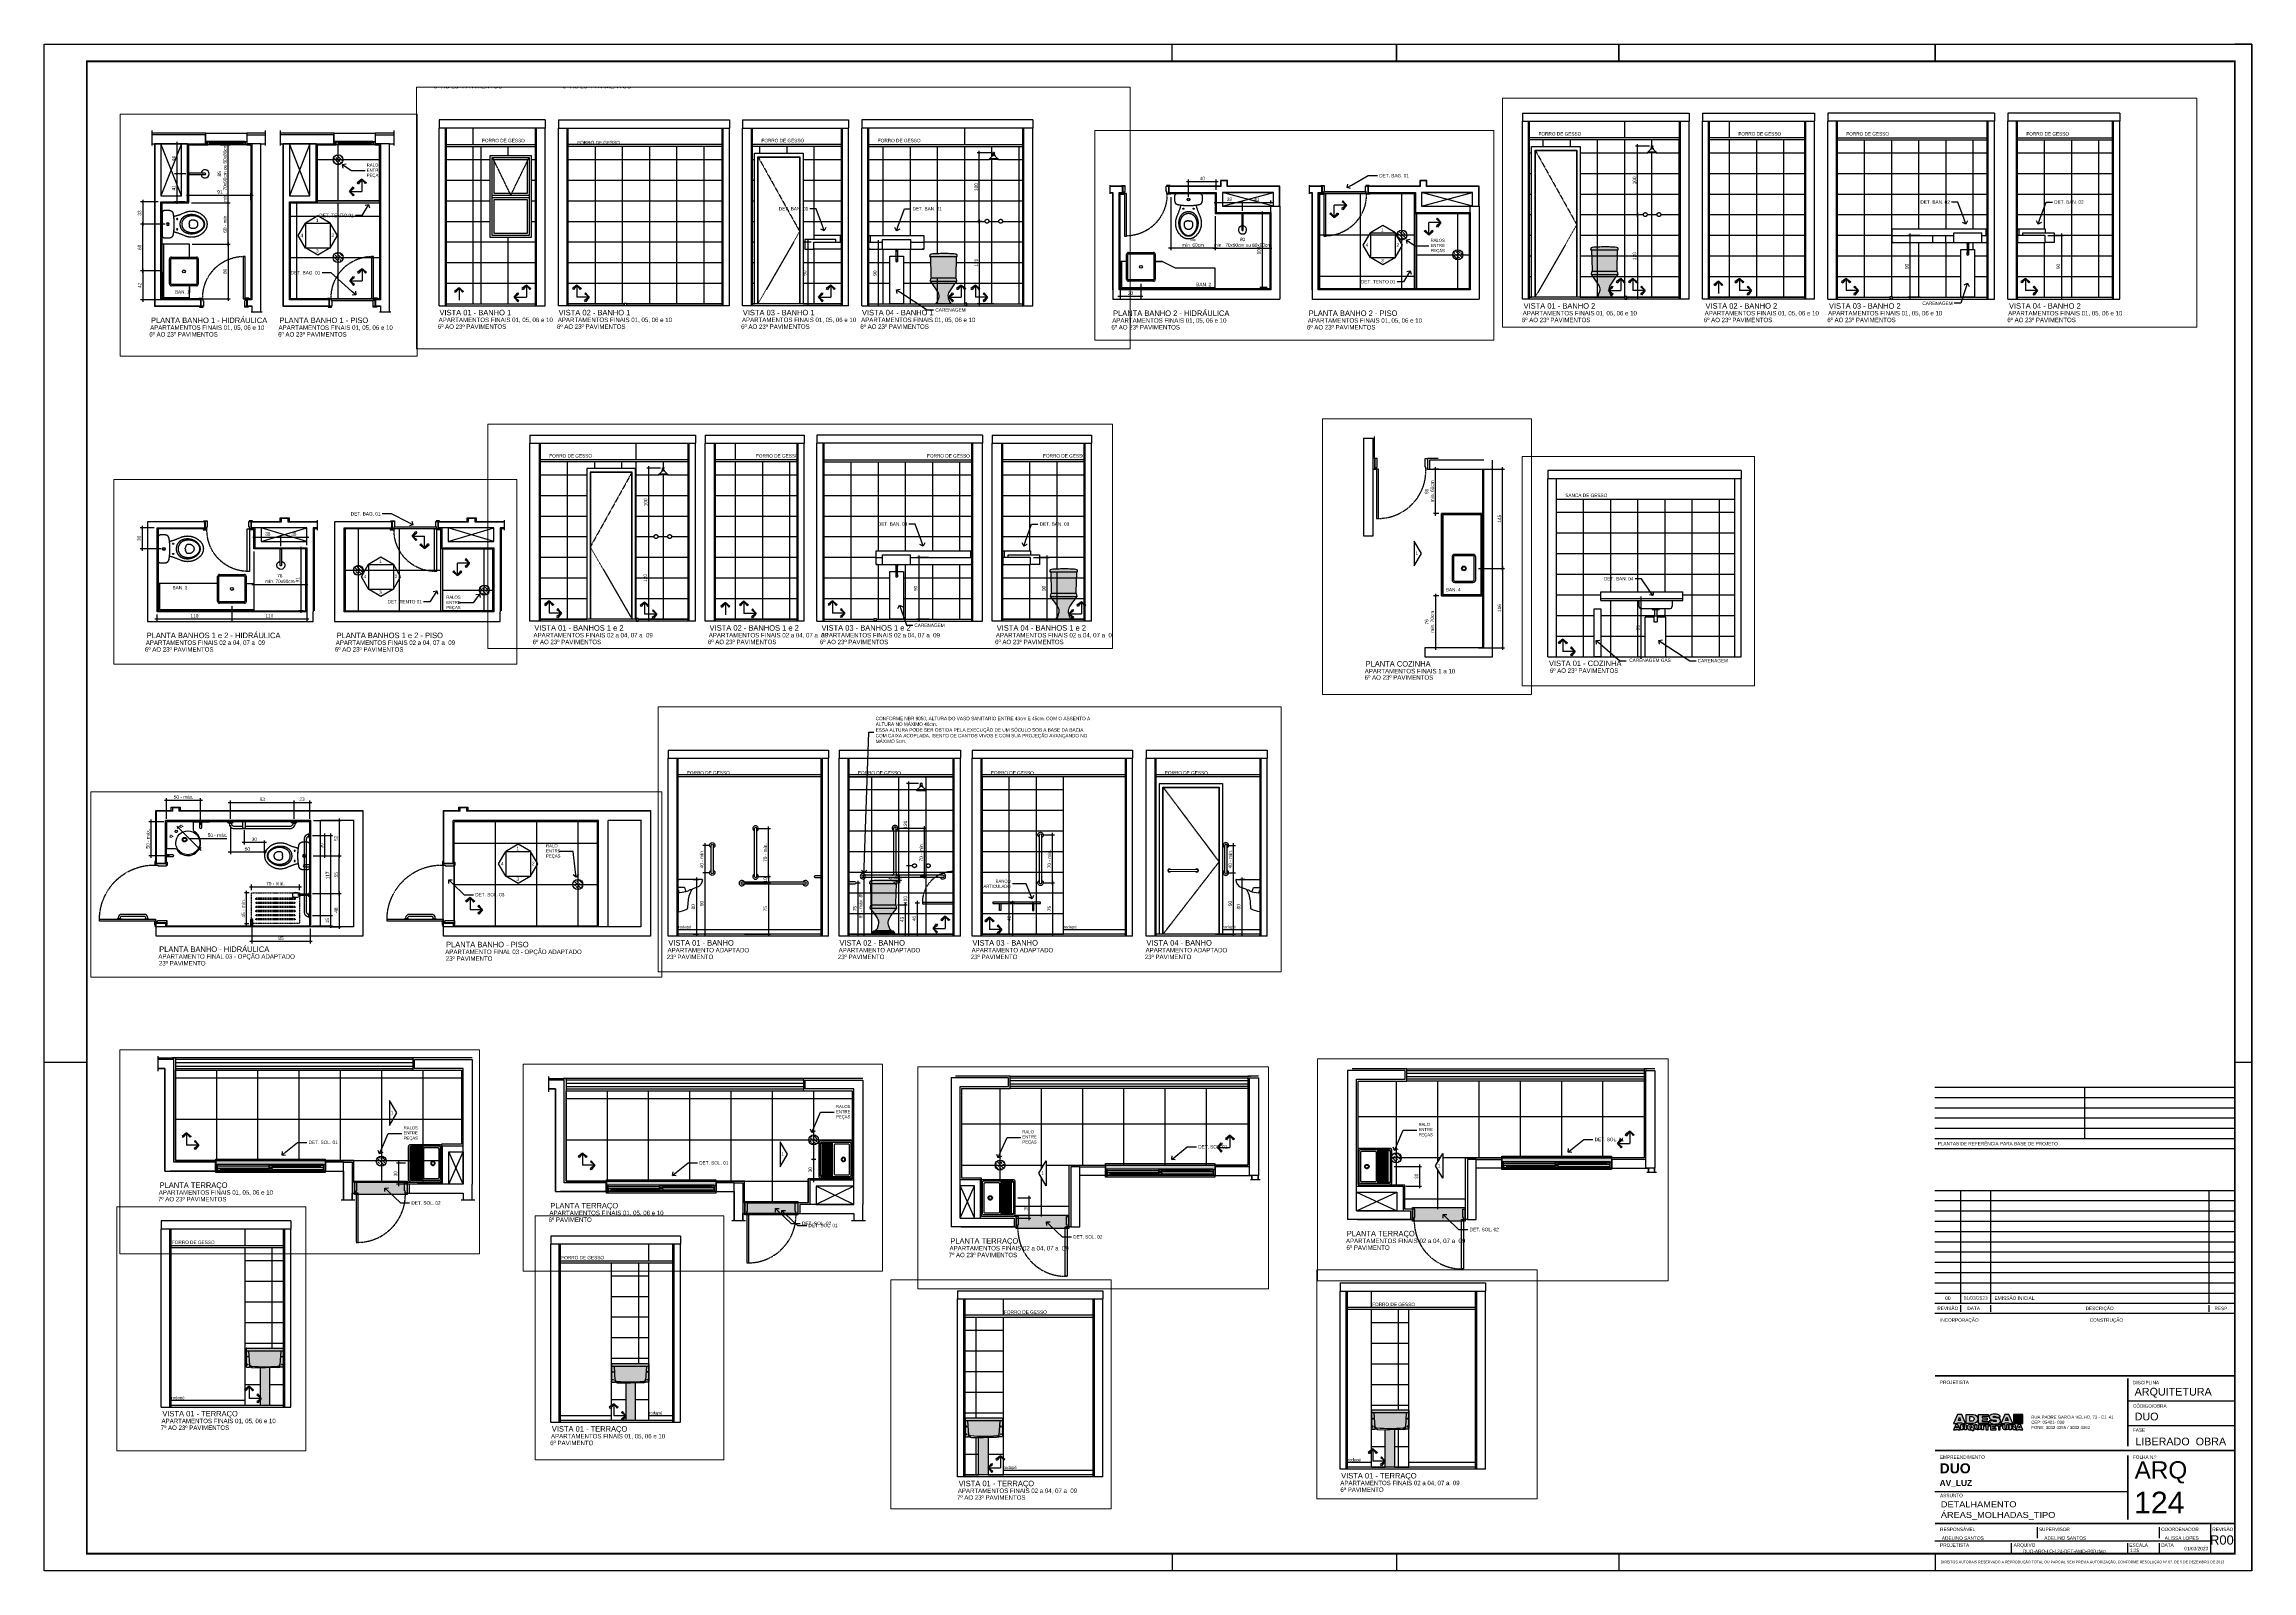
# Paper-space layout 'Layout1' of a CAD drawing. Header units: metres. Extents: x 2 to 1293, y 2 to 894.
# The model-space entities are those that its viewports show. They can reach past a viewport. Long polylines and large blocks are cut down to what shows.
import ezdxf
from ezdxf import colors
from ezdxf.entities.mleader import LeaderData, LeaderLine
from ezdxf.enums import TextEntityAlignment as Align
from ezdxf.math import Vec2, Vec3

# ---------------------------------------------------------------- set-up
doc = ezdxf.new("R2010")
doc.units = ezdxf.units.M
for name, pattern in [('DASHDOT', [1, 0.5, -0.25, 0, -0.25]), ('DASHEDX2', [1.5, 1, -0.5]), ('DASHSPACE', [30, 12, -18])]:
    doc.linetypes.add(name, pattern=pattern)
for name, color, linetype in [('AI-Marcenaria', 2, 'Continuous'), ('ARQ-ALV', 4, 'Continuous'), ('ARQ-ALV ACAB', 4, 'Continuous'), ('ARQ-ALV OSSO', 5, 'Continuous'), ('ARQ-AUX', 7, 'Continuous'), ('ARQ-AUX1', 1, 'Continuous'), ('ARQ-AUX1 @ 1', 1, 'Continuous'), ('ARQ-AUX2', 2, 'Continuous'), ('ARQ-CAX', 1, 'Continuous'), ('ARQ-CAX @ 1', 1, 'Continuous'), ('ARQ-CERÂMICA', 7, 'Continuous'), ('ARQ-DIM', 2, 'Continuous'), ('ARQ-DIM - EMBASAM', 2, 'Continuous'), ('ARQ-EST', 2, 'Continuous'), ('ARQ-FOLHA', 7, 'Continuous'), ('ARQ-HID', 2, 'Continuous'), ('ARQ-HTC', 251, 'Continuous'), ('ARQ-PRJ', 7, 'DASHEDX2'), ('ARQ-SAN', 2, 'Continuous'), ('ARQ-SIM', 1, 'Continuous'), ('ARQ-TXT', 2, 'Continuous'), ('FOLHA', 7, 'Continuous')]:
    doc.layers.add(name, color=color, linetype=linetype)
doc.layers.add('ARQ-POR', color=1, linetype='Continuous', lineweight=20)
doc.styles.add('Adesa', font='ARIALN.TTF')
doc.styles.add('Arial', font='arial.ttf')
doc.styles.add('RL CARIMBO', font='arial.ttf', dxfattribs={"width": 0.9, "height": 15})
doc.dimstyles.new('ADESA 1-0025', dxfattribs={"dimtxt": 0.05, "dimasz": 0.045, "dimexe": 0.03, "dimexo": 0.04, "dimgap": 0.02, "dimtad": 1, "dimtoh": 1, "dimdec": 0, "dimlfac": 100, "dimzin": 4, "dimtxsty": 'Adesa', "dimblk": 'DOTSMALL', "dimcen": 1, "dimdle": 0.03, "dimclrd": 1, "dimclre": 1, "dimclrt": 256, "dimazin": 1, "dimtm": 1e-09, "dimtfac": 1, "dimtdec": 0, "dimtix": 1, "dimtmove": 2, "dimatfit": 0, "dimldrblk": 'DOTSMALL', "dimfxl": 0.8, "dimtvp": 2, "dimtolj": 1, "dimtzin": 0, "dimarcsym": 0})
pattern_1 = [(0, (10.7141, -0.16105), (0, 0.301625), [])]
pattern_2 = [(90, (10.7141, -0.16105), (-0.396875, 2e-17), [])]
pattern_3 = [(0, (21.91935, -0.16105), (0, 0.301625), [])]
pattern_4 = [(0, (20.38827, -0.16105), (0, 0.301625), [])]
pattern_5 = [(90, (20.38827, -0.16105), (-0.396875, 2e-17), [])]
pattern_6 = [(0, (5.96776, -22.52616), (0, 0.301625), [])]

# ---------------------------------------------------------------- blocks, each defined once
blk = doc.blocks.new('FL-A0')
for p, q in [((-1000, 0), (-1000, 892)), ((-340.6, 882), (-340.6, 892)), ((-209.6, 892), (-209.6, 882)), ((-209.6, 882), (-209.6, 892)), ((-79.6, 892), (-79.6, 882)), ((-79.6, 882), (-79.6, 892)), ((105.4, 892), (105.4, 882)), ((105.4, 882), (105.4, 892)), ((290.4, 0), (290.4, 892)), ((-340.6, 10), (-340.6, 0)), ((-209.6, 10), (-209.6, 0)), ((-209.6, 10), (-209.6, 0)), ((-79.6, 10), (-79.6, 0)), ((-79.6, 10), (-79.6, 0)), ((105.4, 10), (105.4, 0)), ((105.4, 10), (105.4, 0))]:
    blk.add_line(p, q)
at = {"const_width": 1}
blk.add_lwpolyline([(-975, 882), (280.4, 882), (280.4, 10), (-975, 10)], close=True, dxfattribs=at)
at = {"layer": 'FOLHA'}
for p, q in [((-1000, 0), (-1000, 892)), ((-1000, 892), (290.4, 892)), ((290.4, 892), (280.4, 892)), ((290.4, 892), (290.4, 0)), ((-975, 297), (-1000, 297)), ((290.4, 297), (280.4, 297)), ((290.4, 0), (-1000, 0))]:
    blk.add_line(p, q, dxfattribs=at)
blk = doc.blocks.new('CARIMBO-JARDINS')
at = {"color": 2}
for p, q in [((-176.2, 274.3), (-1.2, 274.3)), ((-88.7, 244.3), (-88.7, 274.3)), ((-176.2, 268.3), (-1.2, 268.3)), ((-176.2, 262.3), (-1.2, 262.3)), ((-176.2, 256.3), (-1.2, 256.3)), ((-176.2, 250.3), (-1.2, 250.3)), ((-176.2, 214), (-1, 214)), ((-176.2, 208), (-1, 208)), ((-161.2, 214), (-161.2, 148)), ((-143.8, 214), (-143.8, 148)), ((-16.2, 214), (-16.2, 148)), ((-176.2, 202), (-1, 202)), ((-176.2, 196), (-1, 196)), ((-176.2, 190), (-1, 190)), ((-176.2, 184), (-1, 184)), ((-176.2, 178), (-1, 178)), ((-176.2, 172), (-1, 172)), ((-176.2, 166), (-1, 166)), ((-176.2, 160), (-1, 160)), ((-176.2, 154), (-1, 154)), ((-63.5, 91.1), (-1.4, 91.1)), ((-63.5, 76.6), (-1.4, 76.6))]:
    blk.add_line(p, q, dxfattribs=at)
at = {"color": 3}
for p, q in [((-176.2, 244.3), (-1.2, 244.3)), ((-1.2, 238.3), (-176.2, 238.3)), ((-176.2, 148), (-1, 148)), ((-1, 142), (-176.2, 142)), ((-161.2, 147), (-161.2, 143)), ((-143.8, 147), (-143.8, 143)), ((-16.2, 147), (-16.2, 143))]:
    blk.add_line(p, q, dxfattribs=at)
at = {"color": 3, "linetype": 'Continuous', "const_width": 1}
for points in [[(-176.2, 105.7), (-1.4, 105.7)], [(-63.5, 64.4), (-63.5, 104.2)], [(-176.2, 62), (-1.4, 62)], [(-63.5, 21.6), (-63.5, 59.1)], [(-176.2, 19.3), (-1, 19.3)]]:
    blk.add_lwpolyline(points, dxfattribs=at)
at = {"color": 2}
for points in [[(-176.2, 38), (-63.5, 38)], [(-176.2, 9.3), (-15, 9.3)]]:
    blk.add_lwpolyline(points, dxfattribs=at)
at = {"color": 2, "linetype": 'Continuous', "ltscale": 0.5}
for points in [[(-116.3, 10.7), (-116.3, 17.2)], [(-44.9, 10.7), (-44.9, 17.2)], [(-15, 1.5), (-15, 19.3)], [(-131.4, 1.5), (-131.4, 7.9)], [(-63.5, 1.5), (-63.5, 7.9)], [(-44.9, 1.5), (-44.9, 7.9)]]:
    blk.add_lwpolyline(points, dxfattribs=at)
at = {"color": 2, "style": 'RL CARIMBO', "width": 0.9}
blk.add_text('PLANTAS DE REFERÊNCIA PARA BASE DE PROJETO', height=2, dxfattribs=at).set_placement((-174.6, 240.3))
for s, p in [('REVISÃO', (-168.7, 146)), ('DATA ', (-153.2, 146)), ('RESP.', (-8.7, 146))]:
    blk.add_text(s, height=2, dxfattribs=at).set_placement(p, align=Align.TOP_CENTER)
blk.add_text('DESCRIÇÃO', height=2, dxfattribs=at).set_placement((-88.1, 146), align=Align.TOP_LEFT)
at = {"color": 3, "style": 'RL CARIMBO', "width": 0.9}
for s, p in [('INCORPORAÇÃO', (-173.3, 137.2)), ('CONSTRUÇÃO', (-85.8, 137.2)), ('PROJETISTA', (-173.3, 100.8)), ('DISCIPLINA', (-60.5, 100.7)), ('CÓDIGO/OBRA', (-60.5, 87)), ('FASE', (-60.5, 72.9)), ('EMPREENDIMENTO', (-173.3, 57.1)), ('FOLHA N.º', (-60.5, 57.1)), ('ASSUNTO', (-173.2, 34.7)), ('RESPONSÁVEL', (-173.2, 14.9)), ('SUPERVISOR', (-115.4, 14.9)), ('COORDENADOR', (-44, 14.9)), ('REVISÃO', (-14.1, 14.9)), ('PROJETISTA', (-173.2, 5.7)), ('ARQUIVO', (-130.2, 5.7)), ('ESCALA', (-62.6, 5.7)), ('DATA', (-44, 5.7))]:
    blk.add_text(s, height=2, dxfattribs=at).set_placement(p)
blk = doc.blocks.new('LOGO ADESA')
at = {"layer": 'FOLHA', "true_color": 0x006983}
h = blk.add_hatch(color=146, dxfattribs=at)
h.dxf.hatch_style = 1
h.paths.add_polyline_path([(4, 4.5), (2.9, 4.5), (1.9, 4.5), (0, 0), (1.8, 0), (1.9, 0.4), (2.9, 0.4), (4, 0.4), (4.1, 0), (5.9, 0)])
h.paths.add_polyline_path([(3.5, 1.5), (2.9, 1.5), (2.4, 1.5), (2.9, 3.1)], flags=16)
h.paths.add_polyline_path([(6.2, 4.5), (6.2, 0), (9.7, 0, 0.948907), (9.7, 4.5)])
h.paths.add_polyline_path([(8, 3.4), (8.9, 3.4, -0.931092), (9.1, 1.2), (8, 1.2)], flags=16)
h.paths.add_polyline_path([(16.8, 3.4), (16.8, 4.5), (12.2, 4.5), (12.2, 0), (17, 0), (17, 1.1), (13.9, 1.1), (13.9, 1.7), (16.3, 1.7), (16.3, 2.8), (13.9, 2.8), (13.9, 3.4)])
h.paths.add_polyline_path([(20.5, 3.4, -0.237413), (20.7, 3.2), (22.7, 3.2, 0.178244), (22.4, 3.9, 0.159561), (21.6, 4.4, 0.040162), (20, 4.6, 0.078066), (18.5, 4.4, 0.12263), (17.7, 4, 0.165276), (17.4, 3.5, 0.071413), (17.4, 2.9, 0.094699), (17.5, 2.6, 0.166692), (18.2, 2, 0.094522), (19.5, 1.7, -0.029062), (20.1, 1.7, -0.020422), (20.5, 1.6, -0.002895), (20.6, 1.6, -0.253582), (20.9, 1.4, -0.244103), (20.8, 1.2, -0.158589), (20.6, 1, -0.13145), (19.9, 1, -0.045808), (19.6, 1.1, -0.270689), (19.4, 1.3), (17.3, 1.3, 0.28517), (18.6, 0, 0.068195), (20.1, -0.2, 0.078133), (22, 0.1, 0.324293), (22.9, 1.4, 0.386526), (21.7, 2.7), (19.7, 3, -0.100578), (19.4, 3.1, -0.633349), (19.4, 3.5, -0.221103)])
h.paths.add_polyline_path([(24.9, 4.5), (23, 0), (24.8, 0), (24.9, 0.4), (25.9, 0.4), (26.9, 0.4), (27, 0), (28.9, 0), (26.9, 4.5), (25.9, 4.5)])
h.paths.add_polyline_path([(25.9, 3.1), (26.5, 1.5), (25.9, 1.5), (25.3, 1.5)], flags=16)
h.paths.add_polyline_path([(32, -0.5), (31.4, -0.5), (30.3, -3), (31.4, -3), (31.4, -2.8), (32, -2.8), (32.6, -2.8), (32.6, -3), (33.7, -3), (32.6, -0.5)])
h.paths.add_polyline_path([(32, -1.3), (32.3, -2.1), (32, -2.1), (31.7, -2.1)], flags=16)
h.paths.add_polyline_path([(27.1, -0.5), (27.1, -3), (28.1, -3), (28.1, -2.3), (28.9, -2.3, -0.29686), (29, -2.4), (29, -3), (30.1, -3), (30.1, -2.2, 0.285546), (29.7, -1.8, 0.266418), (30.1, -1.4), (30.1, -0.9, 0.296968), (29.3, -0.5)])
h.paths.add_polyline_path([(28.2, -1.1), (28.9, -1.1, -0.918201), (28.9, -1.6), (28.2, -1.6)], flags=16)
h.paths.add_polyline_path([(1.7, -0.5), (1.1, -0.5), (0, -3), (1, -3), (1.1, -2.8), (1.7, -2.8), (2.2, -2.8), (2.3, -3), (3.3, -3), (2.2, -0.5)])
h.paths.add_polyline_path([(1.7, -1.3), (2, -2.1), (1.7, -2.1), (1.3, -2.1)], flags=16)
h.paths.add_polyline_path([(3.5, -0.5), (3.5, -3), (4.5, -3), (4.5, -2.2), (5.3, -2.2, -0.29686), (5.4, -2.4), (5.4, -3), (6.4, -3), (6.4, -2.2, 0.285546), (6.1, -1.8, 0.266418), (6.4, -1.4), (6.4, -0.9, 0.296968), (5.7, -0.5)])
h.paths.add_polyline_path([(4.6, -1.1), (5.3, -1.1, -0.918201), (5.3, -1.6), (4.6, -1.6)], flags=16)
h.paths.add_polyline_path([(8.1, -0.4, 0.187369), (7, -0.9, 0.315446), (7, -2.6, 0.187369), (8.1, -3.1), (8.8, -3.1, 0.0369), (9, -3), (9.5, -3.5), (10, -3.1), (9.7, -2.7, 0.043768), (9.9, -2.6, 0.315446), (9.9, -0.9, 0.187369), (8.8, -0.4)])
h.paths.add_polyline_path([(8.8, -1.2, -0.329329), (9, -2.1), (8.8, -1.8), (8.3, -2.2), (8.5, -2.4, -0.179141), (8.1, -2.3, -0.447153), (8.1, -1.2, -0.305995)], flags=16)
h.paths.add_polyline_path([(12.4, -1.9, -0.17674), (12.3, -2.2, -0.173532), (12, -2.3), (11.8, -2.3), (11.7, -2.3, -0.173532), (11.4, -2.2, -0.152792), (11.3, -2), (11.3, -0.5), (10.4, -0.5), (10.4, -2, 0.102402), (10.5, -2.3, 0.302428), (11.5, -3), (11.8, -3), (12.2, -3, 0.295825), (13.2, -2.3, 0.102402), (13.3, -2), (13.3, -0.5), (12.4, -0.5)])
h.paths.add_polyline_path([(14.6, -0.5), (13.6, -0.5), (13.6, -3), (14.6, -3)])
h.paths.add_polyline_path([(16.8, -1.1), (17.7, -1.1), (17.7, -0.5), (14.9, -0.5), (14.9, -1.1), (15.8, -1.1), (15.8, -3), (16.8, -3)])
h.paths.add_polyline_path([(18, -0.5), (18, -3), (20.7, -3), (20.7, -2.4), (18.9, -2.4), (18.9, -2), (20.3, -2), (20.3, -1.4), (18.9, -1.4), (18.9, -1.1), (20.6, -1.1), (20.6, -0.5)])
h.paths.add_polyline_path([(20.9, -0.5), (20.9, -1.1), (21.8, -1.1), (21.8, -3), (22.7, -3), (22.7, -1.1), (23.6, -1.1), (23.6, -0.5)])
h.paths.add_polyline_path([(25.9, -1.9, -0.17674), (25.8, -2.2, -0.173532), (25.6, -2.3), (25.4, -2.3), (25.2, -2.3, -0.173532), (25, -2.2, -0.152792), (24.9, -2), (24.9, -0.5), (23.9, -0.5), (23.9, -2, 0.102402), (24, -2.3, 0.302428), (25.1, -3), (25.4, -3), (25.8, -3, 0.295825), (26.8, -2.3, 0.102402), (26.8, -2), (26.8, -0.5), (25.9, -0.5)])
at = {"layer": 'FOLHA'}
h = blk.add_hatch(color=7, dxfattribs=at)
h.dxf.hatch_style = 1
h.paths.add_polyline_path([(29.2, 0), (33.7, 0), (33.7, 4.5), (29.2, 4.5)])
at = {"color": 7}
blk.add_lwpolyline([(29.2, 0), (33.7, 0), (33.7, 4.5), (29.2, 4.5)], close=True, dxfattribs=at)
at = {"layer": 'FOLHA', "color": 146, "true_color": 0x006983}
for points in [[(2.9, 4.5), (1.9, 4.5), (0, 0), (1.8, 0), (1.9, 0.4), (2.9, 0.4), (4, 0.4), (4.1, 0), (5.9, 0), (4, 4.5)], [(2.9, 1.5), (2.4, 1.5), (2.9, 3.1), (3.5, 1.5)], [(17, 0), (12.2, 0), (12.2, 4.5), (16.8, 4.5), (16.8, 3.4), (13.9, 3.4), (13.9, 2.8), (16.3, 2.8), (16.3, 1.7), (13.9, 1.7), (13.9, 1.1), (17, 1.1)], [(25.9, 4.5), (24.9, 4.5), (23, 0), (24.8, 0), (24.9, 0.4), (25.9, 0.4), (26.9, 0.4), (27, 0), (28.9, 0), (26.9, 4.5)], [(25.9, 1.5), (25.3, 1.5), (25.9, 3.1), (26.5, 1.5)], [(1.7, -0.5), (1.1, -0.5), (0, -3), (1, -3), (1.1, -2.8), (1.7, -2.8), (2.2, -2.8), (2.3, -3), (3.3, -3), (2.2, -0.5)], [(1.7, -2.1), (1.3, -2.1), (1.7, -1.3), (2, -2.1)], [(13.6, -0.5), (14.6, -0.5), (14.6, -3), (13.6, -3)], [(32, -0.5), (31.4, -0.5), (30.3, -3), (31.4, -3), (31.4, -2.8), (32, -2.8), (32.6, -2.8), (32.6, -3), (33.7, -3), (32.6, -0.5)], [(32, -2.1), (31.7, -2.1), (32, -1.3), (32.3, -2.1)]]:
    blk.add_lwpolyline(points, close=True, dxfattribs=at)
for points in [[(6.2, 0), (6.2, 4.5), (9.7, 4.5, -0.948907), (9.7, 0)], [(8, 1.2), (8, 3.4), (8.9, 3.4, -0.931092), (9.1, 1.2)], [(5.7, -0.5, -0.296968), (6.4, -0.9), (6.4, -1.4, -0.266418), (6.1, -1.8, -0.285546), (6.4, -2.2), (6.4, -3), (5.4, -3), (5.4, -2.4, 0.29686), (5.3, -2.2), (4.5, -2.2), (4.5, -3), (3.5, -3), (3.5, -0.5)], [(4.6, -1.6), (5.3, -1.6, 0.885214), (5.3, -1.1), (4.6, -1.1)], [(7, -2.6, 0.187369), (8.1, -3.1), (8.8, -3.1, 0.0369), (9, -3), (9.5, -3.5), (10, -3.1), (9.7, -2.7, 0.043768), (9.9, -2.6, 0.315446), (9.9, -0.9, 0.187369), (8.8, -0.4), (8.1, -0.4, 0.187369), (7, -0.9, 0.315446)], [(11.8, -3), (11.5, -3, -0.295825), (10.5, -2.3, -0.102402), (10.4, -2), (10.4, -0.5), (10.4, -0.5), (11.3, -0.5), (11.3, -1.9, 0.17674), (11.4, -2.2, 0.159698), (11.6, -2.3, 0.071182), (11.7, -2.3), (11.8, -2.3), (12, -2.3, 0.071182), (12.1, -2.3, 0.159698), (12.3, -2.2, 0.17674), (12.4, -1.9), (12.4, -0.5), (13.3, -0.5), (13.3, -0.5), (13.3, -2, -0.102402), (13.2, -2.3, -0.295825), (12.2, -3)], [(25.4, -3), (25, -3, -0.295825), (24, -2.3, -0.102402), (23.9, -2), (23.9, -0.5), (23.9, -0.5), (24.9, -0.5), (24.9, -1.9, 0.17674), (25, -2.2, 0.159698), (25.2, -2.3, 0.071182), (25.2, -2.3), (25.4, -2.3), (25.6, -2.3, 0.071182), (25.6, -2.3, 0.159698), (25.8, -2.2, 0.17674), (25.9, -1.9), (25.9, -0.5), (26.8, -0.5), (26.8, -0.5), (26.8, -2, -0.102402), (26.8, -2.3, -0.295825), (25.8, -3)], [(29.3, -0.5, -0.296968), (30.1, -0.9), (30.1, -1.4, -0.266418), (29.7, -1.8, -0.285546), (30.1, -2.2), (30.1, -3), (29, -3), (29, -2.4, 0.29686), (28.9, -2.3), (28.1, -2.3), (28.1, -3), (27.1, -3), (27.1, -0.5)], [(28.2, -1.6), (28.9, -1.6, 0.885214), (28.9, -1.1), (28.2, -1.1)]]:
    blk.add_lwpolyline(points, format="xyb", close=True, dxfattribs=at)
for points in [[(17.3, 1.3), (17.3, 1.3, 0.283261), (18.6, 0, 0.068195), (20.1, -0.2, 0.078133), (22, 0.1, 0.324293), (22.9, 1.4, 0.386526), (21.7, 2.7), (19.7, 3, -0.100578), (19.4, 3.1, -0.633349), (19.4, 3.5, -0.221103), (20.5, 3.4, -0.237413), (20.7, 3.2), (22.7, 3.2), (22.7, 3.2, 0.167313), (22.4, 3.9, 0.159561), (21.6, 4.4, 0.040162), (20, 4.6, 0.078066), (18.5, 4.4, 0.12263), (17.7, 4, 0.165276), (17.4, 3.5, 0.071413), (17.4, 2.9, 0.094699), (17.5, 2.6, 0.166692), (18.2, 2, 0.094522), (19.5, 1.7, -0.029062), (20.1, 1.7, -0.020422), (20.5, 1.6, -0.002895), (20.6, 1.6, -0.253582), (20.9, 1.4, -0.244103), (20.8, 1.2, -0.158589), (20.6, 1, -0.13145), (19.9, 1, -0.045808), (19.6, 1.1, -0.270689), (19.4, 1.3), (17.3, 1.3)], [(8.8, -1.2, 0.305995), (8.1, -1.2, 0.447153), (8.1, -2.3, 0.179141), (8.5, -2.4), (8.3, -2.2), (8.8, -1.8), (9, -2.1, 0.329329), (8.8, -1.2)]]:
    blk.add_lwpolyline(points, format="xyb", dxfattribs=at)
for points in [[(14.9, -0.5), (14.9, -1.1), (15.8, -1.1), (15.8, -3), (16.8, -3), (16.8, -1.1), (17.7, -1.1), (17.7, -0.5), (14.9, -0.5), (17.7, -0.5)], [(18, -0.5), (18, -3), (20.7, -3), (20.7, -2.4), (18.9, -2.4), (18.9, -2), (20.3, -2), (20.3, -1.4), (18.9, -1.4), (18.9, -1.1), (20.6, -1.1), (20.6, -0.5), (18, -0.5)], [(20.9, -0.5), (20.9, -1.1), (21.8, -1.1), (21.8, -3), (22.7, -3), (22.7, -1.1), (23.6, -1.1), (23.6, -0.5), (20.9, -0.5), (23.6, -0.5)]]:
    blk.add_lwpolyline(points, dxfattribs=at)
at = {"layer": 'ARQ-FOLHA', "insert": (37.8, 3.9), "char_height": 1.5, "width": 41.969, "attachment_point": 1, "style": 'Arial'}
blk.add_mtext('RUA PADRE GARCIA VELHO, 73 - CJ. 41\\PCEP: 05421- 030\\PFONE: 3032 4355 / 3032 4362 ', dxfattribs=at)
blk = doc.blocks.new('.CARIMBO')
at = {"layer": 'ARQ-DIM'}
blk.add_lwpolyline([(161.2, 7.5), (175.2, 7.5), (175.2, 25.2)], dxfattribs=at)
at = {"color": 2}
blk.add_blockref('CARIMBO-JARDINS', (176.2, 5.9), dxfattribs=at)
at = {"layer": 'ARQ-FOLHA', "xscale": 1.20352306414466, "yscale": 1.20352306414466, "zscale": 1.20352306414466}
blk.add_blockref('LOGO ADESA', (10.8, 83.6), dxfattribs=at)
at = {"color": 2, "style": 'RL CARIMBO', "width": 0.9}
blk.add_text('DUO-ARQ-LO-124-DET-AMO-R00.dwg', height=2, dxfattribs=at).set_placement((51.4, 8))
at = {"color": 4, "attachment_point": 1, "style": 'Arial'}
for s, width, insert, char_height in [('ARQUITETURA', 3.126, (116.7, 104.5), 4.5), ('{\\C2;DUO}', 3.126, (116.7, 90), 4.5), ('{\\C5;LIBERADO  OBRA}', 75.072, (117.1, 75.4), 4.5), ('{\\fArial|b1|i0|c0|p34;DUO\\P\\H0.59829x;AV_LUZ}', 3.126, (2.7, 60.4), 5.85), ('{\\C5;ARQ}', 3.126, (116.7, 61.6), 10.16), ('{\\C2;ADELINO SANTOS}', 44.405, (4, 17.7), 2), ('{\\C2;ADELINO SANTOS}', 44.405, (63.9, 17.7), 2), ('{\\C2;ALISSA LOPES}', 44.405, (134.3, 17.7), 2)]:
    blk.add_mtext_dynamic_manual_height_columns(s, width=width, gutter_width=1, heights=[0], dxfattribs=dict(at, insert=insert, char_height=char_height))
at = {"layer": 'ARQ-FOLHA', "style": 'Arial'}
blk.add_text('00', height=2, dxfattribs=at).set_placement((9.1, 155.9), align=Align.RIGHT)
blk.add_text('EMISSÃO INICIAL', height=2, dxfattribs=at).set_placement((34.8, 155.9))
at = {"layer": 'FOLHA', "style": 'Arial'}
blk.add_text('DIREITOS AUTORAIS RESERVADO A REPRODUÇÃO TOTAL OU PARCIAL SEM PRÉVIA AUTORIZAÇÃO, CONFORME RESOLUÇÃO N° 67, DE 5 DE DEZEMBRO DE 2013', height=1.5, dxfattribs=at).set_placement((3.4, 2))
blk = doc.blocks.new('CARIMBO')
at = {"layer": 'ARQ-AUX', "color": 8}
blk.add_blockref('.CARIMBO', (-0.1, -0.6), dxfattribs=at)
blk = doc.blocks.new('ARQ-HID-CUBA Q')
for points in [[(-0.182, 0), (0.182, 0)], [(-0.21, -0.502), (-0.21, -0.138)], [(-0.19, -0.502), (-0.19, -0.138)], [(-0.182, -0.11), (0.182, -0.11)], [(-0.182, -0.13), (0.182, -0.13)], [(0.19, -0.138), (0.19, -0.502)], [(0.21, -0.138), (0.21, -0.502)], [(-0.21, -0.4), (-0.31, -0.4)], [(0.182, -0.51), (-0.182, -0.51)], [(0.182, -0.53), (-0.182, -0.53)], [(0.182, -0.53), (-0.182, -0.53)], [(0.21, -0.4), (0.31, -0.4)]]:
    blk.add_lwpolyline(points)
blk.add_circle((0, -0.32), 0.0216)
for centre, radius, start, end in [((-0.182, -0.138), 0.0284, 90, 180), ((-0.182, -0.138), 0.0084, 90, 180), ((0.182, -0.138), 0.0284, 0, 90), ((0.182, -0.138), 0.0084, 0, 90), ((-0.182, -0.502), 0.0284, 180, 270), ((-0.182, -0.502), 0.0084, 180, 270), ((0.182, -0.502), 0.0284, 270, 0), ((0.182, -0.502), 0.0084, 270, 0)]:
    blk.add_arc(centre, radius, start, end)
blk = doc.blocks.new('ARQ-HID-BACIA CX')
blk.add_line((0, -0.175), (0, 0.175))
for points in [[(-0.168, 0.11), (-0.168, 0.11), (-0.176, 0.112), (-0.184, 0.114), (-0.192, 0.116), (-0.201, 0.118), (-0.209, 0.121), (-0.217, 0.123), (-0.225, 0.126), (-0.234, 0.128), (-0.241, 0.131), (-0.249, 0.134), (-0.257, 0.136), (-0.265, 0.139), (-0.273, 0.142), (-0.28, 0.145), (-0.288, 0.149), (-0.296, 0.152, 0.011149), (-0.338, 0.169), (-0.344, 0.172), (-0.35, 0.174), (-0.356, 0.176), (-0.363, 0.178), (-0.369, 0.179), (-0.375, 0.181), (-0.381, 0.182), (-0.388, 0.184), (-0.394, 0.185), (-0.401, 0.186), (-0.407, 0.186), (-0.413, 0.187), (-0.42, 0.187), (-0.426, 0.187), (-0.433, 0.188), (-0.438, 0.187), (-0.438, 0.187), (-0.442, 0.187), (-0.445, 0.187), (-0.445, 0.187), (-0.452, 0.187), (-0.452, 0.187), (-0.455, 0.187), (-0.458, 0.186), (-0.459, 0.186), (-0.465, 0.185), (-0.466, 0.185), (-0.472, 0.184), (-0.472, 0.184), (-0.479, 0.183), (-0.479, 0.183), (-0.485, 0.182), (-0.486, 0.182), (-0.492, 0.18), (-0.493, 0.18), (-0.499, 0.179), (-0.499, 0.179), (-0.505, 0.177), (-0.506, 0.177), (-0.512, 0.175), (-0.512, 0.175), (-0.518, 0.173), (-0.519, 0.172), (-0.525, 0.17), (-0.525, 0.17), (-0.531, 0.168), (-0.531, 0.167), (-0.537, 0.165), (-0.538, 0.165), (-0.543, 0.162), (-0.544, 0.162), (-0.547, 0.16), (-0.55, 0.159), (-0.55, 0.159), (-0.556, 0.156), (-0.556, 0.155), (-0.559, 0.154), (-0.562, 0.152), (-0.562, 0.152), (-0.565, 0.15), (-0.567, 0.149), (-0.568, 0.148), (-0.57, 0.147), (-0.573, 0.145), (-0.573, 0.145), (-0.576, 0.143), (-0.579, 0.141), (-0.579, 0.141), (-0.582, 0.139), (-0.584, 0.137), (-0.585, 0.137), (-0.587, 0.135), (-0.59, 0.133), (-0.59, 0.133), (-0.593, 0.13), (-0.595, 0.128), (-0.595, 0.128), (-0.6, 0.124), (-0.6, 0.124), (-0.605, 0.119), (-0.606, 0.119), (-0.608, 0.117), (-0.61, 0.115), (-0.61, 0.114), (-0.615, 0.11), (-0.615, 0.11), (-0.62, 0.105), (-0.62, 0.105), (-0.622, 0.102), (-0.624, 0.1), (-0.625, 0.099), (-0.627, 0.097), (-0.629, 0.094), (-0.631, 0.091), (-0.634, 0.088), (-0.636, 0.084), (-0.639, 0.081), (-0.641, 0.077), (-0.643, 0.073), (-0.645, 0.07), (-0.647, 0.066), (-0.649, 0.062), (-0.651, 0.058), (-0.652, 0.054), (-0.654, 0.05), (-0.655, 0.046), (-0.657, 0.042), (-0.658, 0.038), (-0.659, 0.034), (-0.66, 0.03), (-0.66, 0.025), (-0.661, 0.021), (-0.662, 0.017), (-0.662, 0.013), (-0.662, 0.009), (-0.663, 0.004), (-0.663, 0), (-0.663, -0.004), (-0.662, -0.009), (-0.662, -0.013), (-0.662, -0.017), (-0.661, -0.021), (-0.66, -0.025), (-0.66, -0.03), (-0.659, -0.034), (-0.658, -0.038), (-0.657, -0.042), (-0.655, -0.046), (-0.654, -0.05), (-0.652, -0.054), (-0.651, -0.058), (-0.649, -0.062), (-0.647, -0.066), (-0.645, -0.07), (-0.643, -0.073), (-0.641, -0.077), (-0.639, -0.081), (-0.636, -0.084), (-0.634, -0.088), (-0.631, -0.091), (-0.629, -0.094), (-0.627, -0.097), (-0.625, -0.099), (-0.624, -0.1), (-0.622, -0.102), (-0.62, -0.105), (-0.62, -0.105), (-0.615, -0.11), (-0.615, -0.11), (-0.61, -0.114), (-0.61, -0.115), (-0.608, -0.117), (-0.606, -0.119), (-0.605, -0.119), (-0.6, -0.124), (-0.6, -0.124), (-0.595, -0.128), (-0.595, -0.128), (-0.593, -0.13), (-0.59, -0.133), (-0.59, -0.133), (-0.587, -0.135), (-0.585, -0.137), (-0.584, -0.137), (-0.582, -0.139), (-0.579, -0.141), (-0.579, -0.141), (-0.576, -0.143), (-0.573, -0.145), (-0.573, -0.145), (-0.57, -0.147), (-0.568, -0.148), (-0.567, -0.149), (-0.565, -0.15), (-0.562, -0.152), (-0.562, -0.152), (-0.559, -0.154), (-0.556, -0.155), (-0.556, -0.156), (-0.55, -0.159), (-0.55, -0.159), (-0.547, -0.16), (-0.544, -0.162), (-0.543, -0.162), (-0.538, -0.165), (-0.537, -0.165), (-0.531, -0.167), (-0.531, -0.168), (-0.525, -0.17), (-0.525, -0.17), (-0.519, -0.172), (-0.518, -0.173), (-0.512, -0.175), (-0.512, -0.175), (-0.506, -0.177), (-0.505, -0.177), (-0.499, -0.179), (-0.499, -0.179), (-0.493, -0.18), (-0.492, -0.18), (-0.486, -0.182), (-0.485, -0.182), (-0.479, -0.183), (-0.479, -0.183), (-0.472, -0.184), (-0.472, -0.184), (-0.466, -0.185), (-0.465, -0.185), (-0.459, -0.186), (-0.458, -0.186), (-0.455, -0.187), (-0.452, -0.187), (-0.452, -0.187), (-0.445, -0.187), (-0.445, -0.187), (-0.442, -0.187), (-0.438, -0.187), (-0.438, -0.187), (-0.432, -0.188), (-0.425, -0.187), (-0.419, -0.187), (-0.412, -0.187), (-0.406, -0.186), (-0.399, -0.185), (-0.393, -0.184), (-0.386, -0.183), (-0.38, -0.182), (-0.374, -0.181), (-0.368, -0.179), (-0.361, -0.177), (-0.355, -0.176), (-0.349, -0.173), (-0.343, -0.171), (-0.338, -0.169, 0.011149), (-0.296, -0.152), (-0.288, -0.149), (-0.28, -0.145), (-0.273, -0.142), (-0.265, -0.139), (-0.257, -0.136), (-0.249, -0.134), (-0.241, -0.131), (-0.234, -0.128), (-0.225, -0.126), (-0.217, -0.123), (-0.209, -0.121), (-0.201, -0.118), (-0.192, -0.116), (-0.184, -0.114), (-0.176, -0.112), (-0.168, -0.11), (-0.168, -0.11)], [(-0.512, 0.038), (-0.511, 0.039), (-0.51, 0.041), (-0.509, 0.042), (-0.507, 0.043), (-0.506, 0.045), (-0.505, 0.046), (-0.503, 0.047), (-0.502, 0.048), (-0.5, 0.049), (-0.499, 0.05), (-0.498, 0.051), (-0.496, 0.052), (-0.495, 0.053), (-0.493, 0.054), (-0.492, 0.055), (-0.49, 0.056), (-0.488, 0.057), (-0.487, 0.057), (-0.485, 0.058), (-0.484, 0.059), (-0.482, 0.059), (-0.481, 0.06), (-0.479, 0.06), (-0.478, 0.061), (-0.476, 0.061), (-0.474, 0.062), (-0.473, 0.062), (-0.471, 0.062), (-0.47, 0.063), (-0.468, 0.063), (-0.467, 0.063), (-0.465, 0.063, -0.008966), (-0.447, 0.065, -0.016113), (-0.444, 0.065), (-0.443, 0.065), (-0.442, 0.065), (-0.441, 0.065), (-0.44, 0.065), (-0.439, 0.065), (-0.438, 0.065), (-0.438, 0.065), (-0.437, 0.064), (-0.436, 0.064), (-0.435, 0.064), (-0.434, 0.064), (-0.434, 0.064), (-0.433, 0.064), (-0.432, 0.063), (-0.431, 0.063), (-0.431, 0.063), (-0.43, 0.063), (-0.429, 0.062), (-0.428, 0.062), (-0.427, 0.062), (-0.427, 0.062), (-0.426, 0.061), (-0.425, 0.061), (-0.425, 0.061), (-0.424, 0.06), (-0.423, 0.06), (-0.422, 0.059), (-0.422, 0.059), (-0.421, 0.058), (-0.42, 0.058), (-0.419, 0.058), (-0.419, 0.057), (-0.417, 0.056), (-0.416, 0.055), (-0.415, 0.054), (-0.413, 0.053), (-0.412, 0.051), (-0.411, 0.05), (-0.41, 0.048), (-0.409, 0.047), (-0.408, 0.045), (-0.407, 0.044), (-0.406, 0.042), (-0.405, 0.041), (-0.405, 0.04), (-0.405, 0.039), (-0.404, 0.038), (-0.404, 0.037), (-0.404, 0.036), (-0.403, 0.035), (-0.403, 0.035), (-0.403, 0.034), (-0.403, 0.033), (-0.402, 0.032), (-0.402, 0.031), (-0.402, 0.03), (-0.402, 0.029), (-0.402, 0.028), (-0.402, 0.028), (-0.401, 0.027, -0.000598), (-0.401, 0.021)], [(-0.399, 0, 0.006359), (-0.399, 0.006), (-0.399, 0.006), (-0.399, 0.007), (-0.399, 0.007), (-0.399, 0.007), (-0.399, 0.008), (-0.399, 0.008), (-0.399, 0.009), (-0.4, 0.009), (-0.4, 0.009), (-0.4, 0.01), (-0.4, 0.01), (-0.4, 0.011), (-0.4, 0.012), (-0.4, 0.012), (-0.4, 0.013), (-0.4, 0.014), (-0.4, 0.015), (-0.4, 0.016), (-0.4, 0.016), (-0.4, 0.017), (-0.401, 0.017), (-0.401, 0.018), (-0.401, 0.018), (-0.401, 0.019), (-0.401, 0.019), (-0.401, 0.02), (-0.401, 0.02), (-0.401, 0.021)], [(-0.399, 0, -0.006359), (-0.399, -0.006), (-0.399, -0.006), (-0.399, -0.007), (-0.399, -0.007), (-0.399, -0.007), (-0.399, -0.008), (-0.399, -0.008), (-0.399, -0.009), (-0.4, -0.009), (-0.4, -0.009), (-0.4, -0.01), (-0.4, -0.01), (-0.4, -0.011), (-0.4, -0.012), (-0.4, -0.012), (-0.4, -0.013), (-0.4, -0.014), (-0.4, -0.015), (-0.4, -0.016), (-0.4, -0.016), (-0.4, -0.017), (-0.401, -0.017), (-0.401, -0.018), (-0.401, -0.018), (-0.401, -0.019), (-0.401, -0.019), (-0.401, -0.02), (-0.401, -0.02), (-0.401, -0.021)], [(-0.014, -0.196), (-0.014, -0.196), (-0.015, -0.196), (-0.015, -0.197), (-0.016, -0.197), (-0.016, -0.197), (-0.017, -0.198), (-0.017, -0.198), (-0.018, -0.198), (-0.018, -0.199), (-0.019, -0.199), (-0.02, -0.199), (-0.02, -0.2), (-0.021, -0.2), (-0.021, -0.2), (-0.022, -0.2), (-0.022, -0.201), (-0.023, -0.201), (-0.024, -0.201), (-0.024, -0.201), (-0.025, -0.201), (-0.025, -0.201), (-0.026, -0.202), (-0.027, -0.202), (-0.027, -0.202), (-0.028, -0.202), (-0.029, -0.202), (-0.029, -0.202), (-0.03, -0.202), (-0.03, -0.202), (-0.031, -0.203), (-0.032, -0.203), (-0.032, -0.203), (-0.033, -0.203), (-0.034, -0.203), (-0.034, -0.203, -0.00878), (-0.107, -0.203), (-0.108, -0.203), (-0.109, -0.203), (-0.11, -0.203), (-0.111, -0.202), (-0.112, -0.202), (-0.114, -0.202), (-0.115, -0.202), (-0.116, -0.202), (-0.117, -0.202), (-0.118, -0.201), (-0.119, -0.201), (-0.12, -0.201), (-0.121, -0.201), (-0.123, -0.2), (-0.124, -0.2), (-0.125, -0.199), (-0.126, -0.199), (-0.127, -0.199), (-0.128, -0.198), (-0.129, -0.198), (-0.13, -0.197), (-0.131, -0.197), (-0.132, -0.196), (-0.133, -0.196), (-0.134, -0.195), (-0.135, -0.195), (-0.136, -0.194), (-0.137, -0.193), (-0.138, -0.193), (-0.139, -0.192), (-0.14, -0.191), (-0.141, -0.191), (-0.141, -0.19), (-0.142, -0.189), (-0.143, -0.188), (-0.144, -0.188), (-0.145, -0.187), (-0.146, -0.186), (-0.146, -0.185), (-0.147, -0.184), (-0.148, -0.183), (-0.149, -0.183), (-0.149, -0.182), (-0.15, -0.181), (-0.151, -0.18), (-0.151, -0.179), (-0.152, -0.178), (-0.153, -0.177), (-0.153, -0.176), (-0.154, -0.175), (-0.154, -0.174), (-0.155, -0.173), (-0.156, -0.172), (-0.156, -0.171), (-0.157, -0.17), (-0.157, -0.169), (-0.157, -0.168), (-0.158, -0.167), (-0.158, -0.166), (-0.159, -0.165), (-0.159, -0.164), (-0.159, -0.162), (-0.16, -0.161), (-0.16, -0.16), (-0.16, -0.159), (-0.16, -0.158), (-0.161, -0.157), (-0.161, -0.152), (-0.162, -0.148), (-0.163, -0.144), (-0.164, -0.139), (-0.164, -0.135), (-0.165, -0.13), (-0.166, -0.126), (-0.166, -0.121), (-0.167, -0.117), (-0.167, -0.112), (-0.168, -0.108), (-0.169, -0.103), (-0.169, -0.099), (-0.17, -0.094), (-0.17, -0.09), (-0.17, -0.086), (-0.171, -0.081), (-0.171, -0.077), (-0.172, -0.072), (-0.172, -0.068), (-0.172, -0.063), (-0.173, -0.059), (-0.173, -0.054), (-0.173, -0.05), (-0.173, -0.045), (-0.174, -0.041), (-0.174, -0.036), (-0.174, -0.032), (-0.174, -0.027), (-0.174, -0.023), (-0.174, -0.018), (-0.175, -0.014), (-0.175, -0.009), (-0.175, -0.005), (-0.175, 0), (-0.175, 0.005), (-0.175, 0.009), (-0.175, 0.014), (-0.174, 0.018), (-0.174, 0.023), (-0.174, 0.027), (-0.174, 0.032), (-0.174, 0.036), (-0.174, 0.041), (-0.173, 0.045), (-0.173, 0.05), (-0.173, 0.054), (-0.173, 0.059), (-0.172, 0.063), (-0.172, 0.068), (-0.172, 0.072), (-0.171, 0.077), (-0.171, 0.081), (-0.17, 0.086), (-0.17, 0.09), (-0.17, 0.094), (-0.169, 0.099), (-0.169, 0.103), (-0.168, 0.108), (-0.167, 0.112), (-0.167, 0.117), (-0.166, 0.121), (-0.166, 0.126), (-0.165, 0.13), (-0.164, 0.135), (-0.164, 0.139), (-0.163, 0.144), (-0.162, 0.148), (-0.161, 0.152), (-0.161, 0.157), (-0.16, 0.158), (-0.16, 0.159), (-0.16, 0.16), (-0.16, 0.161), (-0.159, 0.162), (-0.159, 0.164), (-0.159, 0.165), (-0.158, 0.166), (-0.158, 0.167), (-0.157, 0.168), (-0.157, 0.169), (-0.157, 0.17), (-0.156, 0.171), (-0.156, 0.172), (-0.155, 0.173), (-0.154, 0.174), (-0.154, 0.175), (-0.153, 0.176), (-0.153, 0.177), (-0.152, 0.178), (-0.151, 0.179), (-0.151, 0.18), (-0.15, 0.181), (-0.149, 0.182), (-0.149, 0.183), (-0.148, 0.183), (-0.147, 0.184), (-0.146, 0.185), (-0.146, 0.186), (-0.145, 0.187), (-0.144, 0.188), (-0.143, 0.188), (-0.142, 0.189), (-0.141, 0.19), (-0.141, 0.191), (-0.14, 0.191), (-0.139, 0.192), (-0.138, 0.193), (-0.137, 0.193), (-0.136, 0.194), (-0.135, 0.195), (-0.134, 0.195), (-0.133, 0.196), (-0.132, 0.196), (-0.131, 0.197), (-0.13, 0.197), (-0.129, 0.198), (-0.128, 0.198), (-0.127, 0.199), (-0.126, 0.199), (-0.125, 0.199), (-0.124, 0.2), (-0.123, 0.2), (-0.121, 0.201), (-0.12, 0.201), (-0.119, 0.201), (-0.118, 0.201), (-0.117, 0.202), (-0.116, 0.202), (-0.115, 0.202), (-0.114, 0.202), (-0.112, 0.202), (-0.111, 0.202), (-0.11, 0.203), (-0.109, 0.203), (-0.108, 0.203), (-0.107, 0.203, -0.00878), (-0.034, 0.203), (-0.034, 0.203), (-0.033, 0.203), (-0.032, 0.203), (-0.032, 0.203), (-0.031, 0.203), (-0.03, 0.202), (-0.03, 0.202), (-0.029, 0.202), (-0.029, 0.202), (-0.028, 0.202), (-0.027, 0.202), (-0.027, 0.202), (-0.026, 0.202), (-0.025, 0.201), (-0.025, 0.201), (-0.024, 0.201), (-0.024, 0.201), (-0.023, 0.201), (-0.022, 0.201), (-0.022, 0.2), (-0.021, 0.2), (-0.021, 0.2), (-0.02, 0.2), (-0.02, 0.199), (-0.019, 0.199), (-0.018, 0.199), (-0.018, 0.198), (-0.017, 0.198), (-0.017, 0.198), (-0.016, 0.197), (-0.016, 0.197), (-0.015, 0.197), (-0.015, 0.196), (-0.014, 0.196), (-0.014, 0.196)], [(-0.013, 0.195, 0.018828), (-0.013, 0.195)], [(-0.013, -0.195), (-0.013, -0.195), (-0.013, -0.195), (-0.013, -0.195), (-0.013, -0.195), (-0.013, -0.195), (-0.013, -0.195), (-0.013, -0.195), (-0.013, -0.195), (-0.013, -0.195), (-0.013, -0.195), (-0.013, -0.194), (-0.012, -0.194), (-0.012, -0.194, 0.212488), (0, -0.168), (0, 0.168, 0.212488), (-0.012, 0.194), (-0.012, 0.194), (-0.013, 0.194), (-0.013, 0.195), (-0.013, 0.195), (-0.013, 0.195), (-0.013, 0.195), (-0.013, 0.195), (-0.013, 0.195), (-0.013, 0.195), (-0.013, 0.195), (-0.013, 0.195), (-0.013, 0.195)], [(-0.012, 0.194, 0.002919), (-0.012, 0.194)], [(-0.401, -0.027), (-0.402, -0.028), (-0.402, -0.028), (-0.402, -0.029), (-0.402, -0.03), (-0.402, -0.031), (-0.402, -0.032), (-0.403, -0.033), (-0.403, -0.034), (-0.403, -0.035), (-0.403, -0.035), (-0.404, -0.036), (-0.404, -0.037), (-0.404, -0.038), (-0.405, -0.039), (-0.405, -0.04), (-0.405, -0.041), (-0.406, -0.042), (-0.407, -0.044), (-0.408, -0.045), (-0.409, -0.047), (-0.41, -0.048), (-0.411, -0.05), (-0.412, -0.051), (-0.413, -0.053), (-0.415, -0.054), (-0.416, -0.055), (-0.417, -0.056), (-0.419, -0.057), (-0.419, -0.058), (-0.42, -0.058), (-0.421, -0.058), (-0.422, -0.059), (-0.422, -0.059), (-0.423, -0.06), (-0.424, -0.06), (-0.425, -0.061), (-0.425, -0.061), (-0.426, -0.061), (-0.427, -0.062), (-0.427, -0.062), (-0.428, -0.062), (-0.429, -0.062), (-0.43, -0.063), (-0.431, -0.063), (-0.431, -0.063), (-0.432, -0.063), (-0.433, -0.064), (-0.434, -0.064), (-0.434, -0.064), (-0.435, -0.064), (-0.436, -0.064), (-0.437, -0.064), (-0.438, -0.065), (-0.438, -0.065), (-0.439, -0.065), (-0.44, -0.065), (-0.441, -0.065), (-0.442, -0.065), (-0.443, -0.065), (-0.444, -0.065, -0.016113), (-0.447, -0.065, -0.008966), (-0.465, -0.063), (-0.467, -0.063), (-0.468, -0.063), (-0.47, -0.063), (-0.471, -0.062), (-0.473, -0.062), (-0.474, -0.062), (-0.476, -0.061), (-0.478, -0.061), (-0.479, -0.06), (-0.481, -0.06), (-0.482, -0.059), (-0.484, -0.059), (-0.485, -0.058), (-0.487, -0.057), (-0.488, -0.057), (-0.49, -0.056), (-0.492, -0.055), (-0.493, -0.054), (-0.495, -0.053), (-0.496, -0.052), (-0.498, -0.051), (-0.499, -0.05), (-0.5, -0.049), (-0.502, -0.048), (-0.503, -0.047), (-0.505, -0.046), (-0.506, -0.045), (-0.507, -0.043), (-0.509, -0.042), (-0.51, -0.041), (-0.511, -0.039), (-0.512, -0.038)], [(-0.401, -0.027, 0.000598), (-0.401, -0.021)], [(-0.014, -0.195, 0.018828), (-0.013, -0.195)]]:
    blk.add_lwpolyline(points, format="xyb")
for points in [[(-0.266, 0), (-0.266, -0.002), (-0.266, -0.004), (-0.266, -0.006), (-0.266, -0.008), (-0.266, -0.01), (-0.266, -0.012), (-0.267, -0.014), (-0.267, -0.016), (-0.267, -0.018), (-0.267, -0.02), (-0.268, -0.022), (-0.268, -0.024), (-0.268, -0.026), (-0.269, -0.028), (-0.269, -0.03), (-0.27, -0.032), (-0.27, -0.034), (-0.271, -0.036), (-0.271, -0.038), (-0.272, -0.04), (-0.272, -0.042), (-0.273, -0.043), (-0.273, -0.045), (-0.274, -0.047), (-0.275, -0.049), (-0.276, -0.051), (-0.276, -0.053), (-0.277, -0.055), (-0.278, -0.057), (-0.279, -0.058), (-0.28, -0.06), (-0.28, -0.062), (-0.281, -0.064), (-0.282, -0.066), (-0.283, -0.067), (-0.284, -0.069), (-0.285, -0.071), (-0.286, -0.073), (-0.287, -0.074), (-0.288, -0.076), (-0.29, -0.078), (-0.291, -0.079), (-0.292, -0.081), (-0.293, -0.083), (-0.294, -0.084), (-0.295, -0.086), (-0.297, -0.087), (-0.298, -0.089), (-0.299, -0.09), (-0.301, -0.092), (-0.302, -0.093), (-0.303, -0.095), (-0.305, -0.096), (-0.306, -0.098), (-0.307, -0.099), (-0.309, -0.101), (-0.31, -0.102), (-0.312, -0.103), (-0.313, -0.105), (-0.315, -0.106), (-0.316, -0.107), (-0.318, -0.109), (-0.32, -0.11), (-0.321, -0.111), (-0.323, -0.112), (-0.324, -0.113), (-0.326, -0.115), (-0.328, -0.116), (-0.329, -0.117), (-0.331, -0.118), (-0.333, -0.119), (-0.334, -0.12), (-0.336, -0.121), (-0.338, -0.122), (-0.34, -0.123), (-0.342, -0.124), (-0.343, -0.125), (-0.345, -0.125), (-0.347, -0.126), (-0.349, -0.127), (-0.351, -0.128), (-0.352, -0.129), (-0.354, -0.13), (-0.357, -0.13), (-0.359, -0.131), (-0.361, -0.132), (-0.363, -0.133), (-0.366, -0.134), (-0.368, -0.134), (-0.37, -0.135), (-0.373, -0.136), (-0.375, -0.136), (-0.377, -0.137), (-0.38, -0.138), (-0.382, -0.138), (-0.384, -0.139), (-0.387, -0.139), (-0.389, -0.14), (-0.391, -0.14), (-0.394, -0.141), (-0.396, -0.141), (-0.398, -0.142), (-0.401, -0.142), (-0.403, -0.142), (-0.406, -0.143), (-0.408, -0.143), (-0.41, -0.143), (-0.413, -0.143), (-0.415, -0.143), (-0.418, -0.144), (-0.42, -0.144), (-0.422, -0.144), (-0.425, -0.144), (-0.427, -0.144), (-0.43, -0.144), (-0.432, -0.144), (-0.435, -0.144), (-0.437, -0.144), (-0.44, -0.144), (-0.442, -0.144), (-0.445, -0.144), (-0.448, -0.143), (-0.45, -0.143), (-0.453, -0.143), (-0.456, -0.143), (-0.459, -0.142), (-0.461, -0.142), (-0.464, -0.142), (-0.467, -0.141), (-0.469, -0.141), (-0.472, -0.14), (-0.475, -0.14), (-0.477, -0.139), (-0.48, -0.138), (-0.483, -0.138), (-0.485, -0.137), (-0.488, -0.136), (-0.49, -0.136), (-0.493, -0.135), (-0.496, -0.134), (-0.498, -0.133), (-0.501, -0.132), (-0.503, -0.132), (-0.506, -0.131), (-0.508, -0.13), (-0.511, -0.129), (-0.513, -0.128), (-0.516, -0.127), (-0.518, -0.125), (-0.521, -0.124), (-0.523, -0.123), (-0.526, -0.122), (-0.528, -0.121), (-0.531, -0.12), (-0.533, -0.118), (-0.535, -0.117), (-0.538, -0.116), (-0.54, -0.114), (-0.542, -0.113), (-0.545, -0.111), (-0.547, -0.11), (-0.549, -0.108), (-0.552, -0.107), (-0.554, -0.105), (-0.556, -0.104), (-0.558, -0.102), (-0.56, -0.101), (-0.562, -0.099), (-0.565, -0.097), (-0.567, -0.095), (-0.569, -0.094), (-0.571, -0.092), (-0.573, -0.09), (-0.575, -0.088), (-0.577, -0.086), (-0.579, -0.085), (-0.581, -0.083), (-0.583, -0.081), (-0.585, -0.079), (-0.586, -0.077), (-0.588, -0.075), (-0.59, -0.073), (-0.592, -0.071), (-0.594, -0.069), (-0.595, -0.067), (-0.596, -0.065), (-0.597, -0.064), (-0.598, -0.063), (-0.599, -0.062), (-0.6, -0.06), (-0.601, -0.059), (-0.602, -0.058), (-0.603, -0.056), (-0.604, -0.055), (-0.605, -0.054), (-0.605, -0.052), (-0.606, -0.051), (-0.607, -0.049), (-0.608, -0.048), (-0.608, -0.046), (-0.609, -0.045), (-0.61, -0.044), (-0.61, -0.042), (-0.611, -0.041), (-0.612, -0.039), (-0.613, -0.037), (-0.614, -0.034), (-0.614, -0.032), (-0.615, -0.03), (-0.615, -0.029), (-0.616, -0.027), (-0.616, -0.025), (-0.617, -0.024), (-0.617, -0.022), (-0.617, -0.021), (-0.617, -0.019), (-0.618, -0.018), (-0.618, -0.016), (-0.618, -0.014), (-0.618, -0.013), (-0.619, -0.011), (-0.619, -0.01), (-0.619, -0.008), (-0.619, -0.006), (-0.619, -0.005), (-0.619, -0.003), (-0.619, -0.002), (-0.619, 0), (-0.619, 0.002), (-0.619, 0.003), (-0.619, 0.005), (-0.619, 0.006), (-0.619, 0.008), (-0.619, 0.01), (-0.619, 0.011), (-0.618, 0.013), (-0.618, 0.014), (-0.618, 0.016), (-0.618, 0.018), (-0.617, 0.019), (-0.617, 0.021), (-0.617, 0.022), (-0.617, 0.024), (-0.616, 0.025), (-0.616, 0.027), (-0.615, 0.029), (-0.615, 0.03), (-0.614, 0.032), (-0.614, 0.034), (-0.613, 0.037), (-0.612, 0.039), (-0.611, 0.041), (-0.61, 0.042), (-0.61, 0.044), (-0.609, 0.045), (-0.608, 0.046), (-0.608, 0.048), (-0.607, 0.049), (-0.606, 0.051), (-0.605, 0.052), (-0.605, 0.054), (-0.604, 0.055), (-0.603, 0.056), (-0.602, 0.058), (-0.601, 0.059), (-0.6, 0.06), (-0.599, 0.062), (-0.598, 0.063), (-0.597, 0.064), (-0.596, 0.065), (-0.595, 0.067), (-0.594, 0.069), (-0.592, 0.071), (-0.59, 0.073), (-0.588, 0.075), (-0.586, 0.077), (-0.585, 0.079), (-0.583, 0.081), (-0.581, 0.083), (-0.579, 0.085), (-0.577, 0.086), (-0.575, 0.088), (-0.573, 0.09), (-0.571, 0.092), (-0.569, 0.094), (-0.567, 0.095), (-0.565, 0.097), (-0.562, 0.099), (-0.56, 0.101), (-0.558, 0.102), (-0.556, 0.104), (-0.554, 0.105), (-0.552, 0.107), (-0.549, 0.108), (-0.547, 0.11), (-0.545, 0.111), (-0.542, 0.113), (-0.54, 0.114), (-0.538, 0.116), (-0.535, 0.117), (-0.533, 0.118), (-0.531, 0.12), (-0.528, 0.121), (-0.526, 0.122), (-0.523, 0.123), (-0.521, 0.124), (-0.518, 0.125), (-0.516, 0.127), (-0.513, 0.128), (-0.511, 0.129), (-0.508, 0.13), (-0.506, 0.131), (-0.503, 0.132), (-0.501, 0.132), (-0.498, 0.133), (-0.496, 0.134), (-0.493, 0.135), (-0.49, 0.136), (-0.488, 0.136), (-0.485, 0.137), (-0.483, 0.138), (-0.48, 0.138), (-0.477, 0.139), (-0.475, 0.14), (-0.472, 0.14), (-0.469, 0.141), (-0.467, 0.141), (-0.464, 0.142), (-0.461, 0.142), (-0.459, 0.142), (-0.456, 0.143), (-0.453, 0.143), (-0.45, 0.143), (-0.448, 0.143), (-0.445, 0.144), (-0.442, 0.144), (-0.44, 0.144), (-0.437, 0.144), (-0.435, 0.144), (-0.432, 0.144), (-0.43, 0.144), (-0.427, 0.144), (-0.425, 0.144), (-0.422, 0.144), (-0.42, 0.144), (-0.418, 0.144), (-0.415, 0.143), (-0.413, 0.143), (-0.41, 0.143), (-0.408, 0.143), (-0.406, 0.143), (-0.403, 0.142), (-0.401, 0.142), (-0.398, 0.142), (-0.396, 0.141), (-0.394, 0.141), (-0.391, 0.14), (-0.389, 0.14), (-0.387, 0.139), (-0.384, 0.139), (-0.382, 0.138), (-0.38, 0.138), (-0.377, 0.137), (-0.375, 0.136), (-0.373, 0.136), (-0.37, 0.135), (-0.368, 0.134), (-0.366, 0.134), (-0.363, 0.133), (-0.361, 0.132), (-0.359, 0.131), (-0.357, 0.13), (-0.354, 0.13), (-0.352, 0.129), (-0.351, 0.128), (-0.349, 0.127), (-0.347, 0.126), (-0.345, 0.125), (-0.343, 0.125), (-0.342, 0.124), (-0.34, 0.123), (-0.338, 0.122), (-0.336, 0.121), (-0.334, 0.12), (-0.333, 0.119), (-0.331, 0.118), (-0.329, 0.117), (-0.328, 0.116), (-0.326, 0.115), (-0.324, 0.113), (-0.323, 0.112), (-0.321, 0.111), (-0.32, 0.11), (-0.318, 0.109), (-0.316, 0.107), (-0.315, 0.106), (-0.313, 0.105), (-0.312, 0.103), (-0.31, 0.102), (-0.309, 0.101), (-0.307, 0.099), (-0.306, 0.098), (-0.305, 0.096), (-0.303, 0.095), (-0.302, 0.093), (-0.301, 0.092), (-0.299, 0.09), (-0.298, 0.089), (-0.297, 0.087), (-0.295, 0.086), (-0.294, 0.084), (-0.293, 0.083), (-0.292, 0.081), (-0.291, 0.079), (-0.29, 0.078), (-0.288, 0.076), (-0.287, 0.074), (-0.286, 0.073), (-0.285, 0.071), (-0.284, 0.069), (-0.283, 0.067), (-0.282, 0.066), (-0.281, 0.064), (-0.28, 0.062), (-0.28, 0.06), (-0.279, 0.058), (-0.278, 0.057), (-0.277, 0.055), (-0.276, 0.053), (-0.276, 0.051), (-0.275, 0.049), (-0.274, 0.047), (-0.273, 0.045), (-0.273, 0.043), (-0.272, 0.042), (-0.272, 0.04), (-0.271, 0.038), (-0.271, 0.036), (-0.27, 0.034), (-0.27, 0.032), (-0.269, 0.03), (-0.269, 0.028), (-0.268, 0.026), (-0.268, 0.024), (-0.268, 0.022), (-0.267, 0.02), (-0.267, 0.018), (-0.267, 0.016), (-0.267, 0.014), (-0.266, 0.012), (-0.266, 0.01), (-0.266, 0.008), (-0.266, 0.006), (-0.266, 0.004), (-0.266, 0.002)], [(-0.589, 0.061), (-0.587, 0.063), (-0.585, 0.065), (-0.584, 0.067), (-0.582, 0.069), (-0.58, 0.071), (-0.578, 0.073), (-0.576, 0.074), (-0.575, 0.076), (-0.573, 0.078), (-0.571, 0.08), (-0.569, 0.081), (-0.567, 0.083), (-0.565, 0.085), (-0.563, 0.086), (-0.561, 0.088), (-0.559, 0.09), (-0.557, 0.091), (-0.555, 0.093), (-0.552, 0.094), (-0.55, 0.096), (-0.548, 0.097), (-0.546, 0.098), (-0.544, 0.1), (-0.542, 0.101), (-0.539, 0.102), (-0.537, 0.104), (-0.535, 0.105), (-0.533, 0.106), (-0.53, 0.107), (-0.528, 0.108), (-0.526, 0.11), (-0.523, 0.111), (-0.521, 0.112), (-0.519, 0.113), (-0.516, 0.114), (-0.514, 0.115), (-0.512, 0.116), (-0.509, 0.116), (-0.507, 0.117), (-0.504, 0.118), (-0.502, 0.119), (-0.499, 0.12), (-0.497, 0.12), (-0.495, 0.121), (-0.492, 0.122), (-0.49, 0.122), (-0.487, 0.123), (-0.485, 0.123), (-0.482, 0.124), (-0.48, 0.124), (-0.477, 0.125), (-0.475, 0.125), (-0.472, 0.126), (-0.469, 0.126), (-0.467, 0.126), (-0.464, 0.127), (-0.462, 0.127), (-0.459, 0.127), (-0.457, 0.127), (-0.454, 0.127), (-0.452, 0.127), (-0.449, 0.128), (-0.447, 0.128), (-0.444, 0.128), (-0.442, 0.128), (-0.439, 0.127), (-0.437, 0.127), (-0.434, 0.127), (-0.431, 0.127), (-0.428, 0.127), (-0.425, 0.127), (-0.422, 0.126), (-0.42, 0.126), (-0.417, 0.125), (-0.414, 0.125), (-0.411, 0.125), (-0.408, 0.124), (-0.406, 0.123), (-0.403, 0.123), (-0.4, 0.122), (-0.397, 0.122), (-0.395, 0.121), (-0.392, 0.12), (-0.389, 0.119), (-0.386, 0.118), (-0.384, 0.117), (-0.381, 0.117), (-0.378, 0.116), (-0.376, 0.115), (-0.373, 0.114), (-0.37, 0.112), (-0.368, 0.111), (-0.365, 0.11), (-0.362, 0.109), (-0.36, 0.108), (-0.359, 0.107), (-0.357, 0.106), (-0.355, 0.105), (-0.353, 0.104), (-0.351, 0.103), (-0.35, 0.102), (-0.348, 0.101), (-0.346, 0.1), (-0.345, 0.099), (-0.343, 0.097), (-0.341, 0.096), (-0.34, 0.095), (-0.338, 0.094), (-0.336, 0.092), (-0.335, 0.091), (-0.333, 0.09), (-0.332, 0.088), (-0.33, 0.087), (-0.329, 0.086), (-0.327, 0.084), (-0.326, 0.083), (-0.324, 0.081), (-0.323, 0.08), (-0.322, 0.078), (-0.32, 0.077), (-0.319, 0.075), (-0.318, 0.073), (-0.317, 0.072), (-0.315, 0.07), (-0.314, 0.068), (-0.313, 0.067), (-0.312, 0.065), (-0.311, 0.063), (-0.31, 0.062), (-0.309, 0.06), (-0.308, 0.058), (-0.307, 0.056), (-0.306, 0.055), (-0.305, 0.053), (-0.304, 0.051), (-0.303, 0.049), (-0.302, 0.047), (-0.302, 0.045), (-0.301, 0.043), (-0.3, 0.042), (-0.299, 0.04), (-0.299, 0.038), (-0.298, 0.036), (-0.298, 0.034), (-0.297, 0.032), (-0.296, 0.03), (-0.296, 0.028), (-0.295, 0.026), (-0.295, 0.024), (-0.295, 0.022), (-0.294, 0.02), (-0.294, 0.018), (-0.294, 0.016), (-0.293, 0.014), (-0.293, 0.012), (-0.293, 0.01), (-0.293, 0.008), (-0.293, 0.006), (-0.293, 0.004), (-0.292, 0.002), (-0.292, 0), (-0.292, -0.002), (-0.293, -0.004), (-0.293, -0.006), (-0.293, -0.008), (-0.293, -0.01), (-0.293, -0.012), (-0.293, -0.014), (-0.294, -0.016), (-0.294, -0.018), (-0.294, -0.02), (-0.295, -0.022), (-0.295, -0.024), (-0.295, -0.026), (-0.296, -0.028), (-0.296, -0.03), (-0.297, -0.032), (-0.298, -0.034), (-0.298, -0.036), (-0.299, -0.038), (-0.299, -0.04), (-0.3, -0.042), (-0.301, -0.043), (-0.302, -0.045), (-0.302, -0.047), (-0.303, -0.049), (-0.304, -0.051), (-0.305, -0.053), (-0.306, -0.055), (-0.307, -0.056), (-0.308, -0.058), (-0.309, -0.06), (-0.31, -0.062), (-0.311, -0.063), (-0.312, -0.065), (-0.313, -0.067), (-0.314, -0.068), (-0.315, -0.07), (-0.317, -0.072), (-0.318, -0.073), (-0.319, -0.075), (-0.32, -0.077), (-0.322, -0.078), (-0.323, -0.08), (-0.324, -0.081), (-0.326, -0.083), (-0.327, -0.084), (-0.329, -0.086), (-0.33, -0.087), (-0.332, -0.088), (-0.333, -0.09), (-0.335, -0.091), (-0.336, -0.092), (-0.338, -0.094), (-0.34, -0.095), (-0.341, -0.096), (-0.343, -0.097), (-0.345, -0.099), (-0.346, -0.1), (-0.348, -0.101), (-0.35, -0.102), (-0.351, -0.103), (-0.353, -0.104), (-0.355, -0.105), (-0.357, -0.106), (-0.359, -0.107), (-0.36, -0.108), (-0.362, -0.109), (-0.365, -0.11), (-0.37, -0.113), (-0.376, -0.115), (-0.381, -0.117), (-0.387, -0.118), (-0.392, -0.12), (-0.397, -0.122), (-0.403, -0.123), (-0.409, -0.124), (-0.414, -0.125), (-0.42, -0.126), (-0.425, -0.127), (-0.431, -0.127), (-0.437, -0.127), (-0.439, -0.127), (-0.442, -0.128), (-0.444, -0.128), (-0.447, -0.128), (-0.449, -0.128), (-0.452, -0.127), (-0.454, -0.127), (-0.457, -0.127), (-0.459, -0.127), (-0.462, -0.127), (-0.464, -0.127), (-0.467, -0.126), (-0.469, -0.126), (-0.472, -0.126), (-0.475, -0.125), (-0.477, -0.125), (-0.48, -0.124), (-0.482, -0.124), (-0.485, -0.123), (-0.487, -0.123), (-0.49, -0.122), (-0.492, -0.122), (-0.495, -0.121), (-0.497, -0.12), (-0.499, -0.12), (-0.502, -0.119), (-0.504, -0.118), (-0.507, -0.117), (-0.509, -0.116), (-0.512, -0.116), (-0.514, -0.115), (-0.516, -0.114), (-0.519, -0.113), (-0.521, -0.112), (-0.523, -0.111), (-0.526, -0.11), (-0.528, -0.108), (-0.53, -0.107), (-0.533, -0.106), (-0.535, -0.105), (-0.537, -0.104), (-0.539, -0.102), (-0.542, -0.101), (-0.544, -0.1), (-0.546, -0.098), (-0.548, -0.097), (-0.55, -0.096), (-0.552, -0.094), (-0.555, -0.093), (-0.557, -0.091), (-0.559, -0.09), (-0.561, -0.088), (-0.563, -0.086), (-0.565, -0.085), (-0.567, -0.083), (-0.569, -0.081), (-0.571, -0.08), (-0.573, -0.078), (-0.575, -0.076), (-0.576, -0.074), (-0.578, -0.073), (-0.58, -0.071), (-0.582, -0.069), (-0.584, -0.067), (-0.585, -0.065), (-0.587, -0.063), (-0.589, -0.061), (-0.59, -0.06), (-0.591, -0.058), (-0.592, -0.057), (-0.593, -0.055), (-0.595, -0.054), (-0.596, -0.052), (-0.597, -0.051), (-0.598, -0.049), (-0.599, -0.047), (-0.599, -0.046), (-0.6, -0.044), (-0.601, -0.042), (-0.602, -0.041), (-0.603, -0.039), (-0.604, -0.037), (-0.604, -0.035), (-0.605, -0.034), (-0.606, -0.032), (-0.606, -0.03), (-0.607, -0.028), (-0.607, -0.026), (-0.608, -0.024), (-0.608, -0.023), (-0.609, -0.021), (-0.609, -0.019), (-0.61, -0.017), (-0.61, -0.015), (-0.61, -0.013), (-0.61, -0.011), (-0.611, -0.01), (-0.611, -0.008), (-0.611, -0.006), (-0.611, -0.004), (-0.611, -0.002), (-0.611, 0), (-0.611, 0.002), (-0.611, 0.004), (-0.611, 0.006), (-0.611, 0.008), (-0.611, 0.01), (-0.61, 0.011), (-0.61, 0.013), (-0.61, 0.015), (-0.61, 0.017), (-0.609, 0.019), (-0.609, 0.021), (-0.608, 0.023), (-0.608, 0.024), (-0.607, 0.026), (-0.607, 0.028), (-0.606, 0.03), (-0.606, 0.032), (-0.605, 0.034), (-0.604, 0.035), (-0.604, 0.037), (-0.603, 0.039), (-0.602, 0.041), (-0.601, 0.042), (-0.6, 0.044), (-0.599, 0.046), (-0.599, 0.047), (-0.598, 0.049), (-0.597, 0.051), (-0.596, 0.052), (-0.595, 0.054), (-0.593, 0.055), (-0.592, 0.057), (-0.591, 0.058), (-0.59, 0.06)]]:
    blk.add_lwpolyline(points, close=True)
for points in [[(-0.512, 0.038), (-0.513, 0.037), (-0.514, 0.036), (-0.514, 0.035), (-0.515, 0.034), (-0.516, 0.033), (-0.517, 0.032), (-0.517, 0.031), (-0.518, 0.029), (-0.518, 0.028), (-0.519, 0.027), (-0.52, 0.026), (-0.52, 0.025), (-0.521, 0.024), (-0.521, 0.023), (-0.522, 0.021), (-0.522, 0.02), (-0.523, 0.019), (-0.523, 0.018), (-0.523, 0.016), (-0.524, 0.015), (-0.524, 0.014), (-0.524, 0.013), (-0.525, 0.011), (-0.525, 0.01), (-0.525, 0.009), (-0.525, 0.008), (-0.525, 0.006), (-0.525, 0.005), (-0.526, 0.004), (-0.526, 0.003), (-0.526, 0.001), (-0.526, 0), (-0.526, -0.001), (-0.526, -0.003), (-0.526, -0.004), (-0.525, -0.005), (-0.525, -0.006), (-0.525, -0.008), (-0.525, -0.009), (-0.525, -0.01), (-0.525, -0.011), (-0.524, -0.013), (-0.524, -0.014), (-0.524, -0.015), (-0.523, -0.016), (-0.523, -0.018), (-0.523, -0.019), (-0.522, -0.02), (-0.522, -0.021), (-0.521, -0.023), (-0.521, -0.024), (-0.52, -0.025), (-0.52, -0.026), (-0.519, -0.027), (-0.518, -0.028), (-0.518, -0.029), (-0.517, -0.031), (-0.517, -0.032), (-0.516, -0.033), (-0.515, -0.034), (-0.514, -0.035), (-0.514, -0.036), (-0.513, -0.037), (-0.512, -0.038)], [(-0.013, 0.195), (-0.013, 0.195)], [(-0.011, 0.194), (-0.011, 0.193), (-0.01, 0.192), (-0.01, 0.192), (-0.009, 0.191), (-0.009, 0.191), (-0.008, 0.19), (-0.007, 0.189), (-0.007, 0.189), (-0.006, 0.188), (-0.006, 0.187), (-0.006, 0.187), (-0.005, 0.186), (-0.005, 0.185), (-0.004, 0.185), (-0.004, 0.184), (-0.004, 0.183), (-0.003, 0.182), (-0.003, 0.182), (-0.002, 0.181), (-0.002, 0.18), (-0.002, 0.179), (-0.002, 0.178), (-0.001, 0.178), (-0.001, 0.177), (-0.001, 0.176), (-0.001, 0.175), (-0.001, 0.174), (0, 0.174), (0, 0.173), (0, 0.172), (0, 0.171), (0, 0.17), (0, 0.169), (0, 0.169), (0, 0.168)], [(0, 0.168), (0, -0.168)], [(-0.011, -0.194), (-0.012, -0.194), (-0.012, -0.194), (-0.012, -0.194), (-0.012, -0.194), (-0.013, -0.195), (-0.013, -0.195), (-0.013, -0.195), (-0.013, -0.195), (-0.013, -0.195), (-0.013, -0.195), (-0.013, -0.195)]]:
    blk.add_lwpolyline(points)
at = {"ltscale": 0.0005513}
blk.add_lwpolyline([(-0.399, 0), (-0.398, 0)], dxfattribs=at)
for points in [[(-0.214, 0.075, 1), (-0.23, 0.075, 1)], [(-0.065, 0, 1), (-0.106, 0, 1)], [(-0.069, 0, 1), (-0.101, 0, 1)], [(-0.214, -0.075, 1), (-0.23, -0.075, 1)]]:
    blk.add_lwpolyline(points, format="xyb", close=True)
at = {"ltscale": 0.000466036}
blk.add_lwpolyline([(-0.013, -0.195), (-0.013, -0.195, -0.017665), (-0.014, -0.196, -0.039631), (-0.014, -0.196, -0.158216), (-0.034, -0.203, -0.008778), (-0.107, -0.203), (-0.11, -0.203), (-0.112, -0.202), (-0.115, -0.202), (-0.118, -0.201), (-0.12, -0.201), (-0.123, -0.2), (-0.125, -0.199), (-0.128, -0.198), (-0.13, -0.197), (-0.133, -0.196), (-0.135, -0.194), (-0.138, -0.193), (-0.14, -0.191), (-0.142, -0.189), (-0.144, -0.188), (-0.146, -0.186), (-0.148, -0.184), (-0.149, -0.182), (-0.151, -0.179), (-0.153, -0.177), (-0.154, -0.175), (-0.155, -0.172), (-0.156, -0.17), (-0.158, -0.167), (-0.158, -0.165), (-0.159, -0.162), (-0.16, -0.16), (-0.161, -0.157, -0.044623), (-0.175, 0, -0.044623), (-0.161, 0.157), (-0.16, 0.16), (-0.159, 0.162), (-0.158, 0.165), (-0.158, 0.167), (-0.156, 0.17), (-0.155, 0.172), (-0.154, 0.175), (-0.153, 0.177), (-0.151, 0.179), (-0.149, 0.182), (-0.148, 0.184), (-0.146, 0.186), (-0.144, 0.188), (-0.142, 0.189), (-0.14, 0.191), (-0.138, 0.193), (-0.135, 0.194), (-0.133, 0.196), (-0.13, 0.197), (-0.128, 0.198), (-0.125, 0.199), (-0.123, 0.2), (-0.12, 0.201), (-0.118, 0.201), (-0.115, 0.202), (-0.112, 0.202), (-0.11, 0.203), (-0.107, 0.203, -0.008778), (-0.034, 0.203, -0.158216), (-0.014, 0.196, -0.039631), (-0.014, 0.196, -0.017665), (-0.013, 0.195), (-0.013, 0.195)], format="xyb", dxfattribs=at)
at = {"ltscale": 0.00311}
for points in [[(-0.107, 0.202), (-0.107, 0.203)], [(-0.107, -0.202), (-0.107, -0.203)]]:
    blk.add_lwpolyline(points, dxfattribs=at)
at = {"ltscale": 0.00156}
blk.add_lwpolyline([(-0.013, 0.195), (-0.013, 0.195)], dxfattribs=at)
at = {"ltscale": 0.00179}
for points in [[(0, 0.168), (0, 0.168)], [(0, -0.168), (0, -0.168)]]:
    blk.add_lwpolyline(points, dxfattribs=at)
at = {"ltscale": 0.003392}
blk.add_lwpolyline([(-0.16, -0.157), (-0.161, -0.157)], dxfattribs=at)
at = {"ltscale": 0.002755}
blk.add_lwpolyline([(-0.034, -0.202), (-0.034, -0.203)], dxfattribs=at)
blk = doc.blocks.new('CHUVEIRO')
at = {"ltscale": 0.025}
blk.add_lwpolyline([(-0.01, -0.24, 1), (0.01, -0.24), (0.01, 0), (-0.01, 0)], format="xyb", close=True, dxfattribs=at)
blk.add_arc((0, -0.24), 0.06, 99.5942, 80.4061, dxfattribs=at)
blk = doc.blocks.new('*U22')
at = {"color": 0, "linetype": 'ByBlock', "ltscale": 0.5}
for points in [[(0.02, -0.045), (0.02, -0.045), (0.02, -0.045), (0.02, -0.045), (0.02, -0.045), (0.02, -0.045), (0.02, -0.045), (0.02, -0.045), (0.02, -0.045), (0.03, -0.045), (0.03, -0.05), (0, -0.05), (0, 0), (0.03, 0), (0.03, -0.005), (0.02, -0.005), (0.02, -0.045)], [(0.58, -0.045), (0.58, -0.045), (0.58, -0.045), (0.58, -0.045), (0.58, -0.045), (0.58, -0.045), (0.58, -0.045), (0.58, -0.045), (0.58, -0.045), (0.57, -0.045), (0.57, -0.05), (0.6, -0.05), (0.6, 0), (0.57, 0), (0.57, -0.005), (0.58, -0.005), (0.58, -0.045)], [(0.025, -0.01), (0.06, -0.01), (0.06, -0.04), (0.025, -0.04)], [(0.575, -0.01), (0.54, -0.01), (0.54, -0.04), (0.575, -0.04)]]:
    blk.add_lwpolyline(points, close=True, dxfattribs=at)
at = {"color": 8, "linetype": 'ByBlock', "ltscale": 0.5}
for points in [[(0.57, 0), (0.03, 0)], [(0.57, -0.05), (0.03, -0.05)]]:
    blk.add_lwpolyline(points, dxfattribs=at)
at = {"color": 7, "linetype": 'ByBlock', "ltscale": 0.5}
blk.add_lwpolyline([(0.54, -0.01), (0.54, -0.04), (0.06, -0.04), (0.06, -0.01)], close=True, dxfattribs=at)
blk.add_lwpolyline([(0.06, -0.025), (0.54, -0.025)], dxfattribs=at)
blk = doc.blocks.new('*U26')
for points in [[(-0.675, -0.16), (-0.625, -0.16), (-0.625, -0.15), (-0.675, -0.15)], [(-0.665, -0.03), (-0.615, -0.03), (-0.615, -0.04), (-0.665, -0.04)], [(0, -0.15), (0, -0.77), (-0.03, -0.77), (-0.03, -0.15)], [(0.045, -0.03), (-0.005, -0.03), (-0.005, -0.04), (0.045, -0.04)], [(0.055, -0.16), (0.005, -0.16), (0.005, -0.15), (0.055, -0.15)]]:
    blk.add_lwpolyline(points, close=True)
for points in [[(-0.66, -0.15), (-0.62, -0.15), (-0.62, -0.12), (-0.61, -0.12), (-0.61, -0.04), (-0.645, -0.04), (-0.645, -0.15)], [(0.04, -0.15), (0, -0.15), (0, -0.12), (-0.01, -0.12), (-0.01, -0.04), (0.025, -0.04), (0.025, -0.15)]]:
    blk.add_lwpolyline(points)
at = {"layer": 'ARQ-PRJ'}
blk.add_arc((-0.018, -0.168), 0.602, 178.2986, 271.7014, dxfattribs=at)
blk = doc.blocks.new('*U23')
at = {"color": 0, "linetype": 'ByBlock', "ltscale": 0.5}
for points in [[(0.02, -0.045), (0.03, -0.045), (0.03, -0.05), (0.02, -0.05), (0.02, -0.09), (0.03, -0.09), (0.03, -0.095), (0.02, -0.095), (0.02, -0.09), (0.03, -0.09), (0.03, -0.095), (0, -0.095), (0, 0), (0.03, 0), (0.03, -0.005), (0.02, -0.005), (0.02, -0.045)], [(1.58, -0.045), (1.57, -0.045), (1.57, -0.05), (1.58, -0.05), (1.58, -0.09), (1.57, -0.09), (1.57, -0.095), (1.58, -0.095), (1.58, -0.09), (1.57, -0.09), (1.57, -0.095), (1.6, -0.095), (1.6, 0), (1.57, 0), (1.57, -0.005), (1.58, -0.005), (1.58, -0.045)], [(0.025, -0.01), (0.07, -0.01), (0.07, -0.04), (0.025, -0.04)], [(0.823, -0.01), (0.778, -0.01), (0.778, -0.04), (0.823, -0.04)], [(0.778, -0.055), (0.823, -0.055), (0.823, -0.085), (0.778, -0.085)], [(1.575, -0.055), (1.53, -0.055), (1.53, -0.085), (1.575, -0.085)]]:
    blk.add_lwpolyline(points, close=True, dxfattribs=at)
at = {"color": 8, "linetype": 'ByBlock', "ltscale": 0.5}
for points in [[(1.57, 0), (0.03, 0)], [(0.778, -0.07), (0.02, -0.07)], [(1.57, -0.095), (0.03, -0.095)], [(0.823, -0.025), (1.58, -0.025)]]:
    blk.add_lwpolyline(points, dxfattribs=at)
at = {"color": 7, "linetype": 'ByBlock', "ltscale": 0.5}
for points in [[(0.823, -0.01), (0.823, -0.04), (0.025, -0.04), (0.025, -0.01)], [(0.778, -0.055), (0.778, -0.085), (1.575, -0.085), (1.575, -0.055)]]:
    blk.add_lwpolyline(points, close=True, dxfattribs=at)
for points in [[(0.07, -0.025), (0.778, -0.025)], [(0.823, -0.07), (1.53, -0.07)]]:
    blk.add_lwpolyline(points, dxfattribs=at)
blk = doc.blocks.new('*U24')
for points in [[(-0.025, -0.1), (0, -0.1), (0, -0.07), (0.01, -0.07), (0.01, 0.055), (-0.025, 0.055), (-0.025, -0.1)], [(0.745, -0.1), (0.72, -0.1), (0.72, -0.07), (0.71, -0.07), (0.71, 0.055), (0.745, 0.055), (0.745, -0.1)], [(0, -0.1), (0, -0.82), (0.03, -0.82), (0.03, -0.1)]]:
    blk.add_lwpolyline(points, close=True)
at = {"layer": 'ARQ-PRJ'}
blk.add_arc((0.021, -0.121), 0.7, 268.2987, 1.7401, dxfattribs=at)
blk = doc.blocks.new('_DotSmall')
at = {"color": 0, "linetype": 'ByBlock', "const_width": 0.5}
blk.add_lwpolyline([(-0.0625, 0, 1), (0.0625, 0, 1)], format="xyb", close=True, dxfattribs=at)
blk = doc.blocks.new('*D34')
at = {"layer": 'ARQ-DIM', "color": 1, "lineweight": -2, "transparency": 16777216}
for p, q in [((3.12, 3.95), (2.828, 3.95)), ((2.858, 3.98), (2.858, 3.495)), ((3.12, 3.525), (2.828, 3.525))]:
    blk.add_line(p, q, dxfattribs=at)
at = {"layer": 'Defpoints', "color": 0, "transparency": 16777216}
for p in [(3.16, 3.95), (2.858, 3.525), (3.16, 3.525)]:
    blk.add_point(p, dxfattribs=at)
at = {"layer": 'ARQ-DIM', "color": 1, "lineweight": -2, "transparency": 16777216, "xscale": 0.045, "yscale": 0.045, "zscale": 0.045}
for p, rotation in [((2.858, 3.95), 90), ((2.858, 3.525), 270)]:
    blk.add_blockref('_DotSmall', p, dxfattribs=dict(at, rotation=rotation))
at = {"layer": 'ARQ-DIM', "transparency": 16777216, "insert": (2.813, 3.737), "char_height": 0.05, "attachment_point": 5, "rotation": 90, "style": 'Adesa'}
blk.add_mtext('\\A1;42', dxfattribs=at)
blk = doc.blocks.new('*D35')
at = {"layer": 'ARQ-DIM', "color": 1, "lineweight": -2, "transparency": 16777216}
for p, q in [((3.185, 4.63), (2.828, 4.63)), ((2.858, 3.92), (2.858, 4.66)), ((3.12, 3.95), (2.828, 3.95))]:
    blk.add_line(p, q, dxfattribs=at)
at = {"layer": 'Defpoints', "color": 0, "transparency": 16777216}
for p in [(2.858, 4.63), (3.225, 4.63), (3.16, 3.95)]:
    blk.add_point(p, dxfattribs=at)
at = {"layer": 'ARQ-DIM', "color": 1, "lineweight": -2, "transparency": 16777216, "xscale": 0.045, "yscale": 0.045, "zscale": 0.045}
for p, rotation in [((2.858, 4.63), 90), ((2.858, 3.95), 270)]:
    blk.add_blockref('_DotSmall', p, dxfattribs=dict(at, rotation=rotation))
at = {"layer": 'ARQ-DIM', "transparency": 16777216, "insert": (2.812, 4.29), "char_height": 0.05, "attachment_point": 5, "rotation": 90, "style": 'Adesa'}
blk.add_mtext('\\A1;68', dxfattribs=at)
blk = doc.blocks.new('*D36')
at = {"layer": 'ARQ-DIM', "color": 1, "lineweight": -2, "transparency": 16777216}
for p, q in [((3.085, 4.955), (2.828, 4.955)), ((2.858, 4.985), (2.858, 4.6)), ((3.085, 4.63), (2.828, 4.63))]:
    blk.add_line(p, q, dxfattribs=at)
at = {"layer": 'Defpoints', "color": 0, "transparency": 16777216}
for p in [(3.125, 4.955), (2.858, 4.63), (3.125, 4.63)]:
    blk.add_point(p, dxfattribs=at)
at = {"layer": 'ARQ-DIM', "color": 1, "lineweight": -2, "transparency": 16777216, "xscale": 0.045, "yscale": 0.045, "zscale": 0.045}
for p, rotation in [((2.858, 4.955), 90), ((2.858, 4.63), 270)]:
    blk.add_blockref('_DotSmall', p, dxfattribs=dict(at, rotation=rotation))
at = {"layer": 'ARQ-DIM', "transparency": 16777216, "insert": (2.812, 4.792), "char_height": 0.05, "attachment_point": 5, "rotation": 90, "style": 'Adesa'}
blk.add_mtext('\\A1;33', dxfattribs=at)
blk = doc.blocks.new('*D37')
at = {"layer": 'ARQ-DIM', "color": 1, "lineweight": -2, "transparency": 16777216}
for p, q in [((3.355, 5.835), (3.355, 5.335)), ((3.475, 5.805), (3.325, 5.805)), ((3.49, 5.365), (3.325, 5.365))]:
    blk.add_line(p, q, dxfattribs=at)
at = {"layer": 'Defpoints', "color": 0, "transparency": 16777216}
for p in [(3.515, 5.805), (3.355, 5.365), (3.53, 5.365)]:
    blk.add_point(p, dxfattribs=at)
at = {"layer": 'ARQ-DIM', "color": 1, "lineweight": -2, "transparency": 16777216, "xscale": 0.045, "yscale": 0.045, "zscale": 0.045}
for p, rotation in [((3.355, 5.805), 90), ((3.355, 5.365), 270)]:
    blk.add_blockref('_DotSmall', p, dxfattribs=dict(at, rotation=rotation))
at = {"layer": 'ARQ-DIM', "transparency": 16777216, "insert": (3.31, 5.585), "char_height": 0.05, "attachment_point": 5, "rotation": 90, "style": 'Adesa'}
blk.add_mtext('\\A1;44', dxfattribs=at)
blk = doc.blocks.new('*D38')
at = {"layer": 'ARQ-DIM', "color": 1, "lineweight": -2, "transparency": 16777216}
for p, q in [((3.49, 5.365), (3.325, 5.365)), ((3.355, 5.395), (3.355, 4.925)), ((3.475, 4.955), (3.325, 4.955))]:
    blk.add_line(p, q, dxfattribs=at)
at = {"layer": 'Defpoints', "color": 0, "transparency": 16777216}
for p in [(3.53, 5.365), (3.355, 4.955), (3.515, 4.955)]:
    blk.add_point(p, dxfattribs=at)
at = {"layer": 'ARQ-DIM', "color": 1, "lineweight": -2, "transparency": 16777216, "xscale": 0.045, "yscale": 0.045, "zscale": 0.045}
for p, rotation in [((3.355, 5.365), 90), ((3.355, 4.955), 270)]:
    blk.add_blockref('_DotSmall', p, dxfattribs=dict(at, rotation=rotation))
at = {"layer": 'ARQ-DIM', "transparency": 16777216, "insert": (3.309, 5.16), "char_height": 0.05, "attachment_point": 5, "rotation": 90, "style": 'Adesa'}
blk.add_mtext('\\A1;41', dxfattribs=at)
blk = doc.blocks.new('*D39')
at = {"layer": 'ARQ-DIM', "color": 1, "lineweight": -2, "transparency": 16777216}
for p, q in [((3.57, 4.94), (4.137, 4.94)), ((4.107, 4.31), (4.107, 4.97)), ((3.58, 4.34), (4.137, 4.34))]:
    blk.add_line(p, q, dxfattribs=at)
at = {"layer": 'Defpoints', "color": 0, "transparency": 16777216}
for p in [(3.53, 4.94), (4.107, 4.94), (3.54, 4.34)]:
    blk.add_point(p, dxfattribs=at)
at = {"layer": 'ARQ-DIM', "color": 1, "lineweight": -2, "transparency": 16777216, "xscale": 0.045, "yscale": 0.045, "zscale": 0.045}
for p, rotation in [((4.107, 4.94), 90), ((4.107, 4.34), 270)]:
    blk.add_blockref('_DotSmall', p, dxfattribs=dict(at, rotation=rotation))
at = {"layer": 'ARQ-DIM', "transparency": 16777216, "insert": (4.061, 4.64), "char_height": 0.05, "attachment_point": 5, "rotation": 90, "style": 'Adesa'}
blk.add_mtext('\\A1;60 - mín.', dxfattribs=at)
blk = doc.blocks.new('*D40')
at = {"layer": 'ARQ-DIM', "color": 1, "lineweight": -2, "transparency": 16777216}
for p, q in [((4.107, 4.91), (4.107, 5.82)), ((3.993, 5.79), (4.137, 5.79)), ((4.067, 4.94), (4.077, 4.94))]:
    blk.add_line(p, q, dxfattribs=at)
at = {"layer": 'Defpoints', "color": 0, "transparency": 16777216}
for p in [(3.953, 5.79), (4.107, 5.79), (4.107, 4.94)]:
    blk.add_point(p, dxfattribs=at)
at = {"layer": 'ARQ-DIM', "color": 1, "lineweight": -2, "transparency": 16777216, "xscale": 0.045, "yscale": 0.045, "zscale": 0.045}
for p, rotation in [((4.107, 5.79), 90), ((4.107, 4.94), 270)]:
    blk.add_blockref('_DotSmall', p, dxfattribs=dict(at, rotation=rotation))
at = {"layer": 'ARQ-DIM', "transparency": 16777216, "insert": (4.02, 5.365), "char_height": 0.05, "attachment_point": 5, "rotation": 90, "style": 'Adesa'}
blk.add_mtext('\\A1;85\\P min.  70x90cm ou 80x80cm', dxfattribs=at)
blk = doc.blocks.new('*D41')
at = {"layer": 'ARQ-DIM', "color": 1, "lineweight": -2, "transparency": 16777216}
for p, q in [((3.5, 5.056), (4.47, 5.056)), ((3.53, 4.98), (3.53, 5.086)), ((4.44, 4.98), (4.44, 5.086))]:
    blk.add_line(p, q, dxfattribs=at)
at = {"layer": 'Defpoints', "color": 0, "transparency": 16777216}
for p in [(3.53, 4.94), (4.44, 5.056), (4.44, 4.94)]:
    blk.add_point(p, dxfattribs=at)
at = {"layer": 'ARQ-DIM', "color": 1, "lineweight": -2, "transparency": 16777216, "xscale": 0.045, "yscale": 0.045, "zscale": 0.045, "rotation": 180}
blk.add_blockref('_DotSmall', (3.53, 5.056), dxfattribs=at)
at = {"layer": 'ARQ-DIM', "color": 1, "lineweight": -2, "transparency": 16777216, "xscale": 0.045, "yscale": 0.045, "zscale": 0.045}
blk.add_blockref('_DotSmall', (4.44, 5.056), dxfattribs=at)
at = {"layer": 'ARQ-DIM', "transparency": 16777216, "insert": (3.985, 5.102), "char_height": 0.05, "attachment_point": 5, "style": 'Adesa'}
blk.add_mtext('\\A1;91', dxfattribs=at)
blk = doc.blocks.new('*D42')
at = {"layer": 'ARQ-DIM', "color": 1, "lineweight": -2, "transparency": 16777216}
for p, q in [((3.821, 4.34), (4.137, 4.34)), ((4.107, 4.37), (4.107, 3.51)), ((3.75, 3.54), (4.137, 3.54))]:
    blk.add_line(p, q, dxfattribs=at)
at = {"layer": 'Defpoints', "color": 0, "transparency": 16777216}
for p in [(3.781, 4.34), (3.71, 3.54), (4.107, 3.54)]:
    blk.add_point(p, dxfattribs=at)
at = {"layer": 'ARQ-DIM', "color": 1, "lineweight": -2, "transparency": 16777216, "xscale": 0.045, "yscale": 0.045, "zscale": 0.045}
for p, rotation in [((4.107, 4.34), 90), ((4.107, 3.54), 270)]:
    blk.add_blockref('_DotSmall', p, dxfattribs=dict(at, rotation=rotation))
at = {"layer": 'ARQ-DIM', "transparency": 16777216, "insert": (4.061, 3.94), "char_height": 0.05, "attachment_point": 5, "rotation": 90, "style": 'Adesa'}
blk.add_mtext('\\A1;80', dxfattribs=at)
blk = doc.blocks.new('_Open90')
at = {"color": 0, "linetype": 'ByBlock', "lineweight": -2}
for p, q in [((0, 0), (-1, 0)), ((-0.5, 0.5), (0, 0)), ((0, 0), (-0.5, -0.5))]:
    blk.add_line(p, q, dxfattribs=at)
blk = doc.blocks.new('VISTA')
at = {"layer": 'ARQ-SIM'}
blk.add_lwpolyline([(-0.0053, -0.0091), (-0.0053, 0.0091), (0, 0)], close=True, dxfattribs=at)
at = {"layer": 'ARQ-SIM', "color": 5, "style": 'Adesa'}
blk.add_attdef('4', (-0.0019, -0.0014), '', height=0.0025, rotation=90, dxfattribs=at)
blk = doc.blocks.new('V J 80x60')
at = {"flags": 128}
for points in [[(0, 1.2), (0.6, 1.2), (0.6, 0), (0, 0)], [(0.03, 1.17), (0.57, 1.17), (0.57, 0.615), (0.03, 0.615)], [(0.03, 1.17), (0.57, 1.17), (0.57, 0.03), (0.03, 0.03)], [(0.06, 1.14), (0.54, 1.14), (0.54, 0.645), (0.06, 0.645)], [(0.03, 0.585), (0.57, 0.585), (0.57, 0.03), (0.03, 0.03)], [(0.06, 0.555), (0.54, 0.555), (0.54, 0.06), (0.06, 0.06)]]:
    blk.add_lwpolyline(points, close=True, dxfattribs=at)
at = {"layer": 'ARQ-PRJ'}
blk.add_lwpolyline([(0.03, 1.17), (0.3, 0.615), (0.57, 1.17)], dxfattribs=at)
blk = doc.blocks.new('*U45')
for points in [[(0, 0), (0, 2.2), (-0.71, 2.2), (-0.71, 0)], [(-0.05, 0), (-0.05, 2.15), (-0.66, 2.15), (-0.66, 0)], [(-0.055, 0), (-0.055, 2.145), (-0.655, 2.145), (-0.655, 0)]]:
    blk.add_lwpolyline(points)
at = {"layer": 'ARQ-PRJ'}
blk.add_lwpolyline([(-0.05, 2.15), (-0.66, 1.058), (-0.05, 0)], dxfattribs=at)
blk = doc.blocks.new('CP929_e')
h = blk.add_hatch(color=255)
h.dxf.hatch_style = 1
edge = h.paths.add_edge_path()
edge.add_line((-0.201, 0.691), (0.201, 0.691))
edge.add_line((0.201, 0.691), (0.201, 0.706))
edge.add_arc((0.178, 0.706), 0.0232, 0.3738, 87.2297)
edge.add_arc((0.803, 13.624), 12.91, 266.8309, 267.2297, ccw=False)
edge.add_arc((0.025, -0.419), 1.155, 86.8309, 91.2023)
edge.add_arc((-0.214, 10.956), 10.223, 270.6889, 271.2023, ccw=False)
edge.add_arc((-0.077, -0.395), 1.129, 90.6889, 95.2506)
edge.add_arc((-0.179, 0.706), 0.0234, 93.3635, 179.0318)
edge.add_line((-0.202, 0.706), (-0.203, 0.693))
edge.add_line((-0.203, 0.693), (-0.203, 0.691))
edge.add_line((-0.203, 0.691), (-0.201, 0.691))
h = blk.add_hatch(color=255)
h.dxf.hatch_style = 1
h.paths.add_polyline_path([(0.19, 0.691), (-0.19, 0.691), (-0.183, 0.397, 0.27163), (-0.173, 0.38), (0.173, 0.38, 0.27163), (0.183, 0.397)])
edge = h.paths.add_edge_path()
edge.add_arc((0.176, 0.372), 0.0079, 11.5874, 90, ccw=False)
edge.add_line((0.184, 0.374), (0.192, 0.332))
edge.add_arc((0.19, 0.332), 0.00247, -35.4858, 11.5874, ccw=False)
edge.add_arc((-0.451, 0.789), 0.79, 319.8958, 324.5139, ccw=False)
edge.add_arc((0.606, -0.102), 0.592, 139.8961, 153.6351)
edge.add_arc((0.164, 0.118), 0.0987, 153.6351, 197.8396)
edge.add_line((0.07, 0.087), (0.087, 0.035))
edge.add_arc((0.11, 0.042), 0.0247, 197.8405, 235.7698)
edge.add_arc((0.091, 0.014), 0.00987, 34.0222, 55.7689, ccw=False)
edge.add_line((0.099, 0.019), (0.108, 0.006))
edge.add_arc((0.105, 0.004), 0.00395, -90, 34.0313, ccw=False)
edge.add_line((0.105, 0), (-0.105, 0))
edge.add_arc((-0.105, 0.004), 0.00395, 145.9687, 270, ccw=False)
edge.add_line((-0.108, 0.006), (-0.099, 0.019))
edge.add_arc((-0.091, 0.014), 0.00987, 124.2289, 145.9756, ccw=False)
edge.add_arc((-0.11, 0.042), 0.0247, 304.2311, 342.1604)
edge.add_line((-0.087, 0.035), (-0.07, 0.087))
edge.add_arc((-0.164, 0.118), 0.0987, 342.1604, 386.365)
edge.add_arc((-0.606, -0.102), 0.592, 26.365, 40.1039)
edge.add_arc((0.451, 0.789), 0.79, 215.4858, 220.1038, ccw=False)
edge.add_arc((-0.19, 0.332), 0.00247, 168.4116, 215.4849, ccw=False)
edge.add_line((-0.192, 0.332), (-0.184, 0.374))
edge.add_arc((-0.176, 0.372), 0.0079, 90, 168.4126, ccw=False)
edge.add_line((-0.176, 0.38), (0.176, 0.38))
edge = h.paths.add_edge_path()
edge.add_line((-0.19, 0.691), (-0.183, 0.397))
edge.add_arc((-0.164, 0.397), 0.0192, 181.3139, 242.1536)
edge = h.paths.add_edge_path()
edge.add_arc((-0.002, -1.831), 2.566, 89.9609, 93.9727)
edge.add_arc((-0.178, 0.706), 0.0234, 93.3635, 179.0318)
edge.add_line((-0.202, 0.706), (-0.202, 0.693))
edge.add_arc((-0.2, 0.693), 0.00174, 180.2855, 270.6496)
edge.add_line((-0.2, 0.691), (-0.197, 0.691))
edge.add_line((-0.197, 0.691), (0.197, 0.691))
edge.add_line((0.197, 0.691), (0.2, 0.691))
edge.add_arc((0.2, 0.693), 0.00174, 269.3504, 359.7145)
edge.add_line((0.202, 0.693), (0.202, 0.706))
edge.add_arc((0.178, 0.706), 0.0234, 0.9676, 86.6359)
edge.add_arc((0.002, -1.831), 2.566, 86.0273, 90.0392)
for points in [[(-0.201, 0.691), (0.201, 0.691), (0.201, 0.706, 0.398231), (0.179, 0.729, -0.00174), (0.089, 0.734, 0.019076), (0.001, 0.735, -0.00224), (-0.091, 0.734, 0.019907), (-0.18, 0.729, 0.39224), (-0.202, 0.706), (-0.203, 0.693), (-0.203, 0.691)], [(0.176, 0.38, -0.356146), (0.184, 0.374), (0.192, 0.332, -0.208334), (0.192, 0.33, -0.020153), (0.153, 0.28, 0.060019), (0.075, 0.161, 0.195307), (0.07, 0.087), (0.087, 0.035, 0.167025), (0.096, 0.022, -0.095174), (0.099, 0.019), (0.108, 0.006, -0.601047), (0.105, 0), (-0.105, 0, -0.601047), (-0.108, 0.006), (-0.099, 0.019, -0.095174), (-0.096, 0.022, 0.167025), (-0.087, 0.035), (-0.07, 0.087, 0.195307), (-0.075, 0.161, 0.060019), (-0.153, 0.28, -0.020153), (-0.192, 0.33, -0.208334), (-0.192, 0.332), (-0.184, 0.374, -0.356146), (-0.176, 0.38)]]:
    blk.add_lwpolyline(points, format="xyb", close=True)
for points in [[(-0.19, 0.691), (-0.183, 0.397, 0.27188), (-0.173, 0.38)], [(0.173, 0.38, 0.27188), (0.183, 0.397), (0.19, 0.691)]]:
    blk.add_lwpolyline(points, format="xyb")
for points in [[(-0.19, 0.691), (0.19, 0.691)], [(-0.19, 0.332), (0.19, 0.332)]]:
    blk.add_lwpolyline(points)
at = {"ltscale": 0.016708}
blk.add_lwpolyline([(-0.024, 0.735), (-0.024, 0.739, -0.407176), (-0.022, 0.741, -0.006022), (0, 0.741, -0.006022), (0.022, 0.741, -0.407176), (0.024, 0.739), (0.024, 0.735)], format="xyb", dxfattribs=at)
at = {"linetype": 'DASHDOT', "ltscale": 6.24726e-05}
blk.add_lwpolyline([(0.087, 0.183), (0.087, 0.183)], dxfattribs=at)
blk = doc.blocks.new('MIST. CHUV.')
for points in [[(-0.128, 0), (-0.128, 0.002), (-0.128, 0.004), (-0.127, 0.006), (-0.127, 0.008), (-0.127, 0.009), (-0.126, 0.01), (-0.126, 0.011), (-0.125, 0.012), (-0.125, 0.013), (-0.124, 0.014), (-0.124, 0.015), (-0.123, 0.016), (-0.123, 0.016), (-0.122, 0.017), (-0.121, 0.018), (-0.121, 0.019), (-0.12, 0.02), (-0.119, 0.02), (-0.118, 0.021), (-0.118, 0.022), (-0.116, 0.023), (-0.114, 0.024), (-0.112, 0.025), (-0.111, 0.026), (-0.11, 0.026), (-0.109, 0.026), (-0.108, 0.027), (-0.107, 0.027), (-0.106, 0.027), (-0.105, 0.028), (-0.104, 0.028), (-0.103, 0.028), (-0.102, 0.028), (-0.101, 0.028), (-0.1, 0.028), (-0.098, 0.028), (-0.096, 0.028), (-0.094, 0.027), (-0.092, 0.027), (-0.091, 0.027), (-0.09, 0.026), (-0.089, 0.026), (-0.088, 0.025), (-0.087, 0.025), (-0.086, 0.024), (-0.085, 0.024), (-0.084, 0.023), (-0.084, 0.023), (-0.083, 0.022), (-0.082, 0.021), (-0.081, 0.021), (-0.08, 0.02), (-0.08, 0.019), (-0.079, 0.018), (-0.078, 0.018), (-0.077, 0.016), (-0.076, 0.014), (-0.075, 0.012), (-0.074, 0.011), (-0.074, 0.01), (-0.074, 0.009), (-0.073, 0.008), (-0.073, 0.007), (-0.073, 0.006), (-0.072, 0.005), (-0.072, 0.004), (-0.072, 0.003), (-0.072, 0.002), (-0.072, 0.001), (-0.072, 0), (-0.072, -0.002), (-0.072, -0.004), (-0.073, -0.006), (-0.073, -0.008), (-0.073, -0.009), (-0.074, -0.01), (-0.074, -0.011), (-0.075, -0.012), (-0.075, -0.013), (-0.076, -0.014), (-0.076, -0.015), (-0.077, -0.016), (-0.077, -0.016), (-0.078, -0.017), (-0.079, -0.018), (-0.079, -0.019), (-0.08, -0.02), (-0.081, -0.02), (-0.082, -0.021), (-0.082, -0.022), (-0.084, -0.023), (-0.086, -0.024), (-0.088, -0.025), (-0.089, -0.026), (-0.09, -0.026), (-0.091, -0.026), (-0.092, -0.027), (-0.093, -0.027), (-0.094, -0.027), (-0.095, -0.027), (-0.096, -0.028), (-0.097, -0.028), (-0.098, -0.028), (-0.099, -0.028), (-0.1, -0.028), (-0.102, -0.028), (-0.104, -0.028), (-0.106, -0.027), (-0.108, -0.027), (-0.109, -0.027), (-0.11, -0.026), (-0.111, -0.026), (-0.112, -0.025), (-0.113, -0.025), (-0.114, -0.024), (-0.115, -0.024), (-0.116, -0.023), (-0.116, -0.023), (-0.117, -0.022), (-0.118, -0.021), (-0.119, -0.021), (-0.12, -0.02), (-0.12, -0.019), (-0.121, -0.018), (-0.122, -0.018), (-0.123, -0.016), (-0.124, -0.014), (-0.125, -0.012), (-0.126, -0.011), (-0.126, -0.01), (-0.126, -0.009), (-0.127, -0.008), (-0.127, -0.007), (-0.127, -0.006), (-0.127, -0.005), (-0.128, -0.004), (-0.128, -0.003), (-0.128, -0.002), (-0.128, -0.001)], [(0.072, 0), (0.072, 0.002), (0.072, 0.004), (0.073, 0.006), (0.073, 0.008), (0.073, 0.009), (0.074, 0.01), (0.074, 0.011), (0.075, 0.012), (0.075, 0.013), (0.076, 0.014), (0.076, 0.015), (0.077, 0.016), (0.077, 0.016), (0.078, 0.017), (0.079, 0.018), (0.079, 0.019), (0.08, 0.02), (0.081, 0.02), (0.082, 0.021), (0.082, 0.022), (0.084, 0.023), (0.086, 0.024), (0.088, 0.025), (0.089, 0.026), (0.09, 0.026), (0.091, 0.026), (0.092, 0.027), (0.093, 0.027), (0.094, 0.027), (0.095, 0.028), (0.096, 0.028), (0.097, 0.028), (0.098, 0.028), (0.099, 0.028), (0.1, 0.028), (0.102, 0.028), (0.104, 0.028), (0.106, 0.027), (0.108, 0.027), (0.109, 0.027), (0.11, 0.026), (0.111, 0.026), (0.112, 0.025), (0.113, 0.025), (0.114, 0.024), (0.115, 0.024), (0.116, 0.023), (0.116, 0.023), (0.117, 0.022), (0.118, 0.021), (0.119, 0.021), (0.12, 0.02), (0.12, 0.019), (0.121, 0.018), (0.122, 0.018), (0.123, 0.016), (0.124, 0.014), (0.125, 0.012), (0.126, 0.011), (0.126, 0.01), (0.126, 0.009), (0.127, 0.008), (0.127, 0.007), (0.127, 0.006), (0.127, 0.005), (0.128, 0.004), (0.128, 0.003), (0.128, 0.002), (0.128, 0.001), (0.128, 0), (0.128, -0.002), (0.128, -0.004), (0.127, -0.006), (0.127, -0.008), (0.127, -0.009), (0.126, -0.01), (0.126, -0.011), (0.125, -0.012), (0.125, -0.013), (0.124, -0.014), (0.124, -0.015), (0.123, -0.016), (0.123, -0.016), (0.122, -0.017), (0.121, -0.018), (0.121, -0.019), (0.12, -0.02), (0.119, -0.02), (0.118, -0.021), (0.118, -0.022), (0.116, -0.023), (0.114, -0.024), (0.112, -0.025), (0.111, -0.026), (0.11, -0.026), (0.109, -0.026), (0.108, -0.027), (0.107, -0.027), (0.106, -0.027), (0.105, -0.027), (0.104, -0.028), (0.103, -0.028), (0.102, -0.028), (0.101, -0.028), (0.1, -0.028), (0.098, -0.028), (0.096, -0.028), (0.094, -0.027), (0.092, -0.027), (0.091, -0.027), (0.09, -0.026), (0.089, -0.026), (0.088, -0.025), (0.087, -0.025), (0.086, -0.024), (0.085, -0.024), (0.084, -0.023), (0.084, -0.023), (0.083, -0.022), (0.082, -0.021), (0.081, -0.021), (0.08, -0.02), (0.08, -0.019), (0.079, -0.018), (0.078, -0.018), (0.077, -0.016), (0.076, -0.014), (0.075, -0.012), (0.074, -0.011), (0.074, -0.01), (0.074, -0.009), (0.073, -0.008), (0.073, -0.007), (0.073, -0.006), (0.073, -0.005), (0.072, -0.004), (0.072, -0.003), (0.072, -0.002), (0.072, -0.001)]]:
    blk.add_lwpolyline(points, close=True)
blk = doc.blocks.new('chuveiro frente')
for p, q in [((-0.063, 0.01), (0.063, 0.01)), ((-0.062, 0.005), (0.062, 0.005)), ((-0.017, 0.057), (-0.061, 0.013)), ((-0.055, 0), (0.055, 0)), ((-0.011, 0.07), (0.011, 0.07)), ((-0.011, 0.06), (0.011, 0.06)), ((-0.01, 0.07), (-0.01, 0.1)), ((0.01, 0.07), (0.01, 0.1)), ((0.017, 0.057), (0.061, 0.013))]:
    blk.add_line(p, q)
for centre, radius, start, end in [((-0.055, 0.008), 0.008, 143.719, 270), ((-0.011, 0.052), 0.008, 90, 143.719), ((-0.011, 0.065), 0.005, 90, 270), ((0, 0.1), 0.01, 0, 180), ((0.011, 0.065), 0.005, 270, 90), ((0.011, 0.052), 0.008, 36.281, 90), ((0.055, 0.008), 0.008, 270, 36.281)]:
    blk.add_arc(centre, radius, start, end)
blk = doc.blocks.new('*D46')
at = {"layer": 'ARQ-DIM', "color": 1, "lineweight": -2, "transparency": 16777216}
for p, q in [((10.971, 1.045), (10.897, 1.045)), ((10.927, 1.075), (10.927, -0.191)), ((11.141, -0.161), (10.897, -0.161))]:
    blk.add_line(p, q, dxfattribs=at)
at = {"layer": 'Defpoints', "color": 0, "transparency": 16777216}
for p in [(11.011, 1.045), (10.927, -0.161), (11.181, -0.161)]:
    blk.add_point(p, dxfattribs=at)
at = {"layer": 'ARQ-DIM', "color": 1, "lineweight": -2, "transparency": 16777216, "xscale": 0.045, "yscale": 0.045, "zscale": 0.045}
for p, rotation in [((10.927, 1.045), 90), ((10.927, -0.161), 270)]:
    blk.add_blockref('_DotSmall', p, dxfattribs=dict(at, rotation=rotation))
at = {"layer": 'ARQ-DIM', "transparency": 16777216, "insert": (10.882, 0.442), "char_height": 0.05, "attachment_point": 5, "rotation": 90, "style": 'Adesa'}
blk.add_mtext('\\A1;120', dxfattribs=at)
blk = doc.blocks.new('*D47')
at = {"layer": 'ARQ-DIM', "color": 1, "lineweight": -2, "transparency": 16777216}
for p, q in [((11.099, 2.047), (10.897, 2.047)), ((10.927, 1.015), (10.927, 2.077)), ((10.971, 1.045), (10.897, 1.045))]:
    blk.add_line(p, q, dxfattribs=at)
at = {"layer": 'Defpoints', "color": 0, "transparency": 16777216}
for p in [(10.927, 2.047), (11.139, 2.047), (11.011, 1.045)]:
    blk.add_point(p, dxfattribs=at)
at = {"layer": 'ARQ-DIM', "color": 1, "lineweight": -2, "transparency": 16777216, "xscale": 0.045, "yscale": 0.045, "zscale": 0.045}
for p, rotation in [((10.927, 2.047), 90), ((10.927, 1.045), 270)]:
    blk.add_blockref('_DotSmall', p, dxfattribs=dict(at, rotation=rotation))
at = {"layer": 'ARQ-DIM', "transparency": 16777216, "insert": (10.882, 1.546), "char_height": 0.05, "attachment_point": 5, "rotation": 90, "style": 'Adesa'}
blk.add_mtext('\\A1;100', dxfattribs=at)
blk = doc.blocks.new('*D48')
at = {"layer": 'ARQ-DIM', "color": 1, "lineweight": -2, "transparency": 16777216}
for p, q in [((18.998, 3.653), (18.998, 3.44)), ((19.303, 3.653), (19.303, 3.44)), ((19.333, 3.47), (18.968, 3.47))]:
    blk.add_line(p, q, dxfattribs=at)
at = {"layer": 'Defpoints', "color": 0, "transparency": 16777216}
for p in [(18.998, 3.693), (19.303, 3.693), (18.998, 3.47)]:
    blk.add_point(p, dxfattribs=at)
at = {"layer": 'ARQ-DIM', "color": 1, "lineweight": -2, "transparency": 16777216, "xscale": 0.045, "yscale": 0.045, "zscale": 0.045, "rotation": 180}
blk.add_blockref('_DotSmall', (18.998, 3.47), dxfattribs=at)
at = {"layer": 'ARQ-DIM', "color": 1, "lineweight": -2, "transparency": 16777216, "xscale": 0.045, "yscale": 0.045, "zscale": 0.045}
blk.add_blockref('_DotSmall', (19.303, 3.47), dxfattribs=at)
at = {"layer": 'ARQ-DIM', "transparency": 16777216, "insert": (19.151, 3.516), "char_height": 0.05, "attachment_point": 5, "style": 'Adesa'}
blk.add_mtext('\\A1;30', dxfattribs=at)
blk = doc.blocks.new('*D49')
at = {"layer": 'ARQ-DIM', "color": 1, "lineweight": -2, "transparency": 16777216}
for p, q in [((19.998, 4.928), (19.998, 5.179)), ((20.403, 5.028), (20.403, 5.179)), ((19.968, 5.149), (20.433, 5.149))]:
    blk.add_line(p, q, dxfattribs=at)
at = {"layer": 'Defpoints', "color": 0, "transparency": 16777216}
for p in [(19.998, 4.888), (20.403, 5.149), (20.403, 4.988)]:
    blk.add_point(p, dxfattribs=at)
at = {"layer": 'ARQ-DIM', "color": 1, "lineweight": -2, "transparency": 16777216, "xscale": 0.045, "yscale": 0.045, "zscale": 0.045, "rotation": 180}
blk.add_blockref('_DotSmall', (19.998, 5.149), dxfattribs=at)
at = {"layer": 'ARQ-DIM', "color": 1, "lineweight": -2, "transparency": 16777216, "xscale": 0.045, "yscale": 0.045, "zscale": 0.045}
blk.add_blockref('_DotSmall', (20.403, 5.149), dxfattribs=at)
at = {"layer": 'ARQ-DIM', "transparency": 16777216, "insert": (20.201, 5.194), "char_height": 0.05, "attachment_point": 5, "style": 'Adesa'}
blk.add_mtext('\\A1;40', dxfattribs=at)
blk = doc.blocks.new('*D50')
at = {"layer": 'ARQ-DIM', "color": 1, "lineweight": -2, "transparency": 16777216}
for p, q in [((20.373, 4.844), (20.818, 4.844)), ((20.403, 4.738), (20.403, 4.874)), ((20.788, 4.723), (20.788, 4.874))]:
    blk.add_line(p, q, dxfattribs=at)
at = {"layer": 'Defpoints', "color": 0, "transparency": 16777216}
for p in [(20.788, 4.844), (20.403, 4.698), (20.788, 4.683)]:
    blk.add_point(p, dxfattribs=at)
at = {"layer": 'ARQ-DIM', "color": 1, "lineweight": -2, "transparency": 16777216, "xscale": 0.045, "yscale": 0.045, "zscale": 0.045, "rotation": 180}
blk.add_blockref('_DotSmall', (20.403, 4.844), dxfattribs=at)
at = {"layer": 'ARQ-DIM', "color": 1, "lineweight": -2, "transparency": 16777216, "xscale": 0.045, "yscale": 0.045, "zscale": 0.045}
blk.add_blockref('_DotSmall', (20.788, 4.844), dxfattribs=at)
at = {"layer": 'ARQ-DIM', "transparency": 16777216, "insert": (20.596, 4.89), "char_height": 0.05, "attachment_point": 5, "style": 'Adesa'}
blk.add_mtext('\\A1;38', dxfattribs=at)
blk = doc.blocks.new('*D51')
at = {"layer": 'ARQ-DIM', "color": 1, "lineweight": -2, "transparency": 16777216}
for p, q in [((20.758, 4.844), (21.233, 4.844)), ((20.788, 4.828), (20.788, 4.874)), ((21.203, 4.828), (21.203, 4.874))]:
    blk.add_line(p, q, dxfattribs=at)
at = {"layer": 'Defpoints', "color": 0, "transparency": 16777216}
for p in [(21.203, 4.844), (20.788, 4.788), (21.203, 4.788)]:
    blk.add_point(p, dxfattribs=at)
at = {"layer": 'ARQ-DIM', "color": 1, "lineweight": -2, "transparency": 16777216, "xscale": 0.045, "yscale": 0.045, "zscale": 0.045, "rotation": 180}
blk.add_blockref('_DotSmall', (20.788, 4.844), dxfattribs=at)
at = {"layer": 'ARQ-DIM', "color": 1, "lineweight": -2, "transparency": 16777216, "xscale": 0.045, "yscale": 0.045, "zscale": 0.045}
blk.add_blockref('_DotSmall', (21.203, 4.844), dxfattribs=at)
at = {"layer": 'ARQ-DIM', "transparency": 16777216, "insert": (20.996, 4.889), "char_height": 0.05, "attachment_point": 5, "style": 'Adesa'}
blk.add_mtext('\\A1;41', dxfattribs=at)
blk = doc.blocks.new('*D52')
at = {"layer": 'ARQ-DIM', "color": 1, "lineweight": -2, "transparency": 16777216}
for p, q in [((20.62, 1.045), (20.546, 1.045)), ((20.576, 1.075), (20.576, -0.191)), ((20.79, -0.161), (20.546, -0.161))]:
    blk.add_line(p, q, dxfattribs=at)
at = {"layer": 'Defpoints', "color": 0, "transparency": 16777216}
for p in [(20.66, 1.045), (20.576, -0.161), (20.83, -0.161)]:
    blk.add_point(p, dxfattribs=at)
at = {"layer": 'ARQ-DIM', "color": 1, "lineweight": -2, "transparency": 16777216, "xscale": 0.045, "yscale": 0.045, "zscale": 0.045}
for p, rotation in [((20.576, 1.045), 90), ((20.576, -0.161), 270)]:
    blk.add_blockref('_DotSmall', p, dxfattribs=dict(at, rotation=rotation))
at = {"layer": 'ARQ-DIM', "transparency": 16777216, "insert": (20.531, 0.442), "char_height": 0.05, "attachment_point": 5, "rotation": 90, "style": 'Adesa'}
blk.add_mtext('\\A1;120', dxfattribs=at)
blk = doc.blocks.new('*D53')
at = {"layer": 'ARQ-DIM', "color": 1, "lineweight": -2, "transparency": 16777216}
for p, q in [((20.748, 2.047), (20.546, 2.047)), ((20.576, 1.015), (20.576, 2.077)), ((20.62, 1.045), (20.546, 1.045))]:
    blk.add_line(p, q, dxfattribs=at)
at = {"layer": 'Defpoints', "color": 0, "transparency": 16777216}
for p in [(20.576, 2.047), (20.788, 2.047), (20.66, 1.045)]:
    blk.add_point(p, dxfattribs=at)
at = {"layer": 'ARQ-DIM', "color": 1, "lineweight": -2, "transparency": 16777216, "xscale": 0.045, "yscale": 0.045, "zscale": 0.045}
for p, rotation in [((20.576, 2.047), 90), ((20.576, 1.045), 270)]:
    blk.add_blockref('_DotSmall', p, dxfattribs=dict(at, rotation=rotation))
at = {"layer": 'ARQ-DIM', "transparency": 16777216, "insert": (20.531, 1.546), "char_height": 0.05, "attachment_point": 5, "rotation": 90, "style": 'Adesa'}
blk.add_mtext('\\A1;100', dxfattribs=at)
blk = doc.blocks.new('*D54')
at = {"layer": 'ARQ-DIM', "color": 1, "lineweight": -2, "transparency": 16777216}
for p, q in [((20.388, 4.643), (20.388, 4.145)), ((21.188, 4.643), (21.188, 4.145)), ((20.358, 4.175), (21.218, 4.175))]:
    blk.add_line(p, q, dxfattribs=at)
at = {"layer": 'Defpoints', "color": 0, "transparency": 16777216}
for p in [(20.388, 4.683), (21.188, 4.683), (21.188, 4.175)]:
    blk.add_point(p, dxfattribs=at)
at = {"layer": 'ARQ-DIM', "color": 1, "lineweight": -2, "transparency": 16777216, "xscale": 0.045, "yscale": 0.045, "zscale": 0.045, "rotation": 180}
blk.add_blockref('_DotSmall', (20.388, 4.175), dxfattribs=at)
at = {"layer": 'ARQ-DIM', "color": 1, "lineweight": -2, "transparency": 16777216, "xscale": 0.045, "yscale": 0.045, "zscale": 0.045}
blk.add_blockref('_DotSmall', (21.188, 4.175), dxfattribs=at)
at = {"layer": 'ARQ-DIM', "transparency": 16777216, "insert": (20.788, 4.262), "char_height": 0.05, "attachment_point": 5, "style": 'Adesa'}
blk.add_mtext('\\A1;80\\Pmin.  70x90cm ou 80x80cm', dxfattribs=at)
blk = doc.blocks.new('*D55')
at = {"layer": 'ARQ-DIM', "color": 1, "lineweight": -2, "transparency": 16777216}
for p, q in [((21.148, 4.683), (21.043, 4.683)), ((21.073, 4.713), (21.073, 3.571)), ((21.148, 3.601), (21.043, 3.601))]:
    blk.add_line(p, q, dxfattribs=at)
at = {"layer": 'Defpoints', "color": 0, "transparency": 16777216}
for p in [(21.188, 4.683), (21.073, 3.601), (21.188, 3.601)]:
    blk.add_point(p, dxfattribs=at)
at = {"layer": 'ARQ-DIM', "color": 1, "lineweight": -2, "transparency": 16777216, "xscale": 0.045, "yscale": 0.045, "zscale": 0.045}
for p, rotation in [((21.073, 4.683), 90), ((21.073, 3.601), 270)]:
    blk.add_blockref('_DotSmall', p, dxfattribs=dict(at, rotation=rotation))
at = {"layer": 'ARQ-DIM', "transparency": 16777216, "insert": (21.027, 4.142), "char_height": 0.05, "attachment_point": 5, "rotation": 90, "style": 'Adesa'}
blk.add_mtext('\\A1;108', dxfattribs=at)
blk = doc.blocks.new('*D56')
at = {"layer": 'ARQ-DIM', "color": 1, "lineweight": -2, "transparency": 16777216}
for p, q in [((19.738, 4.923), (19.738, 4.145)), ((20.388, 4.643), (20.388, 4.145)), ((20.418, 4.175), (19.708, 4.175))]:
    blk.add_line(p, q, dxfattribs=at)
at = {"layer": 'Defpoints', "color": 0, "transparency": 16777216}
for p in [(19.738, 4.963), (20.388, 4.683), (19.738, 4.175)]:
    blk.add_point(p, dxfattribs=at)
at = {"layer": 'ARQ-DIM', "color": 1, "lineweight": -2, "transparency": 16777216, "xscale": 0.045, "yscale": 0.045, "zscale": 0.045, "rotation": 180}
blk.add_blockref('_DotSmall', (19.738, 4.175), dxfattribs=at)
at = {"layer": 'ARQ-DIM', "color": 1, "lineweight": -2, "transparency": 16777216, "xscale": 0.045, "yscale": 0.045, "zscale": 0.045}
blk.add_blockref('_DotSmall', (20.388, 4.175), dxfattribs=at)
at = {"layer": 'ARQ-DIM', "transparency": 16777216, "insert": (20.063, 4.262), "char_height": 0.05, "attachment_point": 5, "style": 'Adesa'}
blk.add_mtext('\\A1;65\\Pmín. 60cm', dxfattribs=at)
blk = doc.blocks.new('00002ITA-AIT-PR-008-BSE-PLA-TIP-R00$0$Cuba 1')
blk.add_line((0.205, 0.305), (0.205, 0.04))
for points in [[(0.165, 0, 0.4142136), (0.205, 0.04), (0.205, 0.305, 0.4142136), (0.165, 0.345), (-0.165, 0.345, 0.4142136), (-0.205, 0.305), (-0.205, 0.04, 0.4142136), (-0.165, 0)], [(-0.165, 0.02), (0.165, 0.02, 0.4142136), (0.185, 0.04), (0.185, 0.305, 0.4142136), (0.165, 0.325), (-0.165, 0.325, 0.4142136), (-0.185, 0.305), (-0.185, 0.04, 0.4142136)]]:
    blk.add_lwpolyline(points, format="xyb", close=True)
for radius in [0.0337, 0.0237]:
    blk.add_circle((0, 0.1725), radius)
blk = doc.blocks.new('*U25')
at = {"linetype": 'Continuous'}
blk.add_lwpolyline([(0, 0), (0, 0.6), (-1.2, 0.6), (-1.2, 0)], dxfattribs=at)
at = {"lineweight": -2}
for points in [[(-1.2, 0), (-1.2, 0.6), (0, 0.6), (0, 0)], [(-1.18, 0.02), (-1.18, 0.58), (-0.02, 0.58), (-0.02, 0.02)], [(0, 0.02), (-1.2, 0.02)], [(0, 0), (-1.2, 0)]]:
    blk.add_lwpolyline(points, dxfattribs=at)
at = {"lineweight": -2, "extrusion": (0, 0, -1), "zscale": -1, "rotation": 180}
blk.add_blockref('00002ITA-AIT-PR-008-BSE-PLA-TIP-R00$0$Cuba 1', (0.4, 0.447), dxfattribs=at)
blk = doc.blocks.new('*D57')
at = {"layer": 'ARQ-DIM', "color": 1, "lineweight": -2, "transparency": 16777216}
for p, q in [((6.641, -33.725), (7.024, -33.725)), ((6.994, -33.695), (6.994, -34.915)), ((6.641, -34.885), (7.024, -34.885))]:
    blk.add_line(p, q, dxfattribs=at)
at = {"layer": 'Defpoints', "color": 0, "transparency": 16777216}
for p in [(6.601, -33.725), (6.601, -34.885), (6.994, -34.885)]:
    blk.add_point(p, dxfattribs=at)
at = {"layer": 'ARQ-DIM', "color": 1, "lineweight": -2, "transparency": 16777216, "xscale": 0.045, "yscale": 0.045, "zscale": 0.045}
for p, rotation in [((6.994, -33.725), 90), ((6.994, -34.885), 270)]:
    blk.add_blockref('_DotSmall', p, dxfattribs=dict(at, rotation=rotation))
at = {"layer": 'ARQ-DIM', "transparency": 16777216, "insert": (6.949, -34.305), "char_height": 0.05, "attachment_point": 5, "rotation": 90, "style": 'Adesa'}
blk.add_mtext('\\A1;116', dxfattribs=at)
blk = doc.blocks.new('*D58')
at = {"layer": 'ARQ-DIM', "color": 1, "lineweight": -2, "transparency": 16777216}
for p, q in [((6.994, -33.755), (6.994, -32.245)), ((6.641, -32.275), (7.024, -32.275)), ((6.641, -33.725), (7.024, -33.725))]:
    blk.add_line(p, q, dxfattribs=at)
at = {"layer": 'Defpoints', "color": 0, "transparency": 16777216}
for p in [(6.601, -32.275), (6.994, -32.275), (6.601, -33.725)]:
    blk.add_point(p, dxfattribs=at)
at = {"layer": 'ARQ-DIM', "color": 1, "lineweight": -2, "transparency": 16777216, "xscale": 0.045, "yscale": 0.045, "zscale": 0.045}
for p, rotation in [((6.994, -32.275), 90), ((6.994, -33.725), 270)]:
    blk.add_blockref('_DotSmall', p, dxfattribs=dict(at, rotation=rotation))
at = {"layer": 'ARQ-DIM', "transparency": 16777216, "insert": (6.949, -33), "char_height": 0.05, "attachment_point": 5, "rotation": 90, "style": 'Adesa'}
blk.add_mtext('\\A1;145', dxfattribs=at)
blk = doc.blocks.new('*D59')
at = {"layer": 'ARQ-DIM', "color": 1, "lineweight": -2, "transparency": 16777216}
for p, q in [((6.014, -32.955), (6.014, -32.245)), ((6.064, -32.275), (5.984, -32.275)), ((6.064, -32.925), (5.984, -32.925))]:
    blk.add_line(p, q, dxfattribs=at)
at = {"layer": 'Defpoints', "color": 0, "transparency": 16777216}
for p in [(6.014, -32.275), (6.104, -32.275), (6.104, -32.925)]:
    blk.add_point(p, dxfattribs=at)
at = {"layer": 'ARQ-DIM', "color": 1, "lineweight": -2, "transparency": 16777216, "xscale": 0.045, "yscale": 0.045, "zscale": 0.045}
for p, rotation in [((6.014, -32.275), 90), ((6.014, -32.925), 270)]:
    blk.add_blockref('_DotSmall', p, dxfattribs=dict(at, rotation=rotation))
at = {"layer": 'ARQ-DIM', "transparency": 16777216, "insert": (5.926, -32.6), "char_height": 0.05, "attachment_point": 5, "rotation": 90, "style": 'Adesa'}
blk.add_mtext('\\A1;65\\Pmín. 60cm', dxfattribs=at)
blk = doc.blocks.new('*D60')
at = {"layer": 'ARQ-DIM', "color": 1, "lineweight": -2, "transparency": 16777216}
for p, q in [((6.064, -34.125), (5.984, -34.125)), ((6.014, -34.095), (6.014, -34.915)), ((6.063, -34.885), (5.984, -34.885))]:
    blk.add_line(p, q, dxfattribs=at)
at = {"layer": 'Defpoints', "color": 0, "transparency": 16777216}
for p in [(6.104, -34.125), (6.014, -34.885), (6.103, -34.885)]:
    blk.add_point(p, dxfattribs=at)
at = {"layer": 'ARQ-DIM', "color": 1, "lineweight": -2, "transparency": 16777216, "xscale": 0.045, "yscale": 0.045, "zscale": 0.045}
for p, rotation in [((6.014, -34.125), 90), ((6.014, -34.885), 270)]:
    blk.add_blockref('_DotSmall', p, dxfattribs=dict(at, rotation=rotation))
at = {"layer": 'ARQ-DIM', "transparency": 16777216, "insert": (5.926, -34.505), "char_height": 0.05, "attachment_point": 5, "rotation": 90, "style": 'Adesa'}
blk.add_mtext('\\A1;76\\Pmín. 70cm', dxfattribs=at)
blk = doc.blocks.new('ARQ-HID-TANQUE')
for p, q in [((-0.262, -0.004), (-0.258, 0)), ((-0.258, 0), (0.258, 0)), ((0.258, 0), (0.262, -0.004)), ((-0.27, -0.02), (-0.268, -0.014)), ((-0.27, -0.026), (-0.27, -0.02)), ((-0.27, -0.026), (-0.27, -0.026)), ((-0.27, -0.454), (-0.27, -0.026)), ((-0.268, -0.014), (-0.266, -0.009)), ((-0.266, -0.009), (-0.262, -0.004)), ((-0.248, -0.033), (-0.247, -0.03)), ((-0.248, -0.033), (-0.248, -0.033)), ((-0.248, -0.447), (-0.248, -0.033)), ((-0.247, -0.027), (-0.245, -0.024)), ((-0.247, -0.03), (-0.247, -0.027)), ((-0.245, -0.024), (-0.244, -0.021)), ((-0.244, -0.021), (-0.242, -0.019)), ((-0.242, -0.019), (-0.24, -0.017)), ((-0.24, -0.017), (-0.237, -0.016)), ((-0.237, -0.016), (-0.235, -0.015)), ((-0.235, -0.015), (-0.232, -0.015)), ((-0.234, -0.285), (0.234, -0.285)), ((-0.232, -0.015), (0.232, -0.015)), ((0.232, -0.015), (0.235, -0.015)), ((0.235, -0.015), (0.237, -0.016)), ((0.237, -0.016), (0.24, -0.017)), ((0.24, -0.017), (0.242, -0.019)), ((0.242, -0.019), (0.244, -0.021)), ((0.244, -0.021), (0.245, -0.024)), ((0.245, -0.024), (0.247, -0.027)), ((0.247, -0.027), (0.247, -0.03)), ((0.247, -0.03), (0.248, -0.033)), ((0.248, -0.033), (0.248, -0.447)), ((0.262, -0.004), (0.266, -0.009)), ((0.266, -0.009), (0.268, -0.014)), ((0.268, -0.014), (0.27, -0.02)), ((0.27, -0.02), (0.27, -0.026)), ((0.27, -0.026), (0.27, -0.454)), ((-0.27, -0.46), (-0.27, -0.454)), ((-0.268, -0.466), (-0.27, -0.46)), ((-0.266, -0.471), (-0.268, -0.466)), ((-0.262, -0.476), (-0.266, -0.471)), ((-0.258, -0.48), (-0.262, -0.476)), ((-0.253, -0.483), (-0.258, -0.48)), ((-0.248, -0.486), (-0.253, -0.483)), ((-0.247, -0.45), (-0.248, -0.447)), ((-0.242, -0.487), (-0.248, -0.486)), ((-0.247, -0.453), (-0.247, -0.45)), ((-0.245, -0.456), (-0.247, -0.453)), ((-0.244, -0.459), (-0.245, -0.456)), ((-0.242, -0.461), (-0.244, -0.459)), ((-0.24, -0.463), (-0.242, -0.461)), ((-0.236, -0.488), (-0.242, -0.487)), ((-0.237, -0.464), (-0.24, -0.463)), ((-0.235, -0.465), (-0.237, -0.464)), ((0.236, -0.488), (-0.236, -0.488)), ((-0.232, -0.465), (-0.235, -0.465)), ((0.232, -0.465), (-0.232, -0.465)), ((0.235, -0.465), (0.232, -0.465)), ((0.237, -0.464), (0.235, -0.465)), ((0.242, -0.487), (0.236, -0.488)), ((0.24, -0.463), (0.237, -0.464)), ((0.242, -0.461), (0.24, -0.463)), ((0.244, -0.459), (0.242, -0.461)), ((0.248, -0.486), (0.242, -0.487)), ((0.245, -0.456), (0.244, -0.459)), ((0.247, -0.453), (0.245, -0.456)), ((0.248, -0.447), (0.247, -0.45)), ((0.247, -0.45), (0.247, -0.453)), ((0.253, -0.483), (0.248, -0.486)), ((0.258, -0.48), (0.253, -0.483)), ((0.262, -0.476), (0.258, -0.48)), ((0.266, -0.471), (0.262, -0.476)), ((0.268, -0.466), (0.266, -0.471)), ((0.27, -0.46), (0.268, -0.466)), ((0.27, -0.454), (0.27, -0.46))]:
    blk.add_line(p, q)
at = {"color": 7}
for p, q in [((-0.248, -0.285), (0.248, -0.285)), ((-0.234, -0.465), (-0.234, -0.285)), ((-0.234, -0.294), (0.234, -0.294)), ((-0.234, -0.294), (0.234, -0.294)), ((-0.234, -0.303), (0.234, -0.303)), ((-0.234, -0.312), (0.234, -0.312)), ((-0.225, -0.051), (-0.224, -0.048)), ((-0.225, -0.054), (-0.225, -0.051)), ((-0.225, -0.054), (-0.225, -0.054)), ((-0.225, -0.246), (-0.225, -0.054)), ((-0.225, -0.249), (-0.225, -0.246)), ((-0.224, -0.252), (-0.225, -0.249)), ((-0.224, -0.048), (-0.222, -0.046)), ((-0.222, -0.254), (-0.224, -0.252)), ((-0.222, -0.046), (-0.22, -0.043)), ((-0.22, -0.257), (-0.222, -0.254)), ((-0.22, -0.043), (-0.218, -0.041)), ((-0.218, -0.259), (-0.22, -0.257)), ((-0.218, -0.041), (-0.215, -0.039)), ((-0.215, -0.261), (-0.218, -0.259)), ((-0.215, -0.039), (-0.212, -0.038)), ((-0.212, -0.262), (-0.215, -0.261)), ((-0.212, -0.038), (-0.208, -0.037)), ((-0.208, -0.263), (-0.212, -0.262)), ((-0.208, -0.037), (-0.205, -0.037)), ((-0.205, -0.263), (-0.208, -0.263)), ((-0.205, -0.037), (0.205, -0.037)), ((0.205, -0.263), (-0.205, -0.263)), ((-0.032, -0.127), (-0.031, -0.122)), ((-0.031, -0.133), (-0.032, -0.127)), ((-0.031, -0.122), (-0.03, -0.116)), ((-0.03, -0.138), (-0.031, -0.133)), ((-0.03, -0.116), (-0.027, -0.111)), ((-0.027, -0.143), (-0.03, -0.138)), ((-0.027, -0.111), (-0.024, -0.107)), ((-0.024, -0.147), (-0.027, -0.143)), ((-0.024, -0.107), (-0.02, -0.103)), ((-0.02, -0.151), (-0.024, -0.147)), ((-0.023, -0.127), (-0.022, -0.123)), ((-0.022, -0.131), (-0.023, -0.127)), ((-0.022, -0.123), (-0.021, -0.119)), ((-0.021, -0.135), (-0.022, -0.131)), ((-0.021, -0.119), (-0.019, -0.116)), ((-0.019, -0.138), (-0.021, -0.135)), ((-0.02, -0.103), (-0.016, -0.1)), ((-0.016, -0.154), (-0.02, -0.151)), ((-0.019, -0.116), (-0.017, -0.113)), ((-0.017, -0.142), (-0.019, -0.138)), ((-0.017, -0.113), (-0.014, -0.11)), ((-0.014, -0.144), (-0.017, -0.142)), ((-0.016, -0.1), (-0.011, -0.098)), ((-0.011, -0.157), (-0.016, -0.154)), ((-0.014, -0.11), (-0.011, -0.108)), ((-0.011, -0.147), (-0.014, -0.144)), ((-0.011, -0.098), (-0.005, -0.096)), ((-0.011, -0.108), (-0.008, -0.106)), ((-0.008, -0.148), (-0.011, -0.147)), ((-0.005, -0.158), (-0.011, -0.157)), ((-0.008, -0.106), (-0.004, -0.105)), ((-0.004, -0.149), (-0.008, -0.148)), ((-0.005, -0.096), (0, -0.096)), ((0, -0.159), (-0.005, -0.158)), ((-0.004, -0.105), (0, -0.105)), ((0, -0.15), (-0.004, -0.149)), ((0, -0.096), (0.005, -0.096)), ((0, -0.105), (0.004, -0.105)), ((0.004, -0.149), (0, -0.15)), ((0.005, -0.158), (0, -0.159)), ((0.004, -0.105), (0.008, -0.106)), ((0.008, -0.148), (0.004, -0.149)), ((0.005, -0.096), (0.011, -0.098)), ((0.011, -0.157), (0.005, -0.158)), ((0.008, -0.106), (0.011, -0.108)), ((0.011, -0.147), (0.008, -0.148)), ((0.011, -0.098), (0.016, -0.1)), ((0.011, -0.108), (0.014, -0.11)), ((0.014, -0.144), (0.011, -0.147)), ((0.016, -0.154), (0.011, -0.157)), ((0.014, -0.11), (0.017, -0.113)), ((0.017, -0.142), (0.014, -0.144)), ((0.016, -0.1), (0.02, -0.103)), ((0.02, -0.151), (0.016, -0.154)), ((0.017, -0.113), (0.019, -0.116)), ((0.019, -0.138), (0.017, -0.142)), ((0.019, -0.116), (0.021, -0.119)), ((0.021, -0.135), (0.019, -0.138)), ((0.02, -0.103), (0.024, -0.107)), ((0.024, -0.147), (0.02, -0.151)), ((0.021, -0.119), (0.022, -0.123)), ((0.022, -0.131), (0.021, -0.135)), ((0.022, -0.123), (0.023, -0.127)), ((0.023, -0.127), (0.022, -0.131)), ((0.024, -0.107), (0.027, -0.111)), ((0.027, -0.143), (0.024, -0.147)), ((0.027, -0.111), (0.03, -0.116)), ((0.03, -0.138), (0.027, -0.143)), ((0.03, -0.116), (0.031, -0.122)), ((0.031, -0.133), (0.03, -0.138)), ((0.031, -0.122), (0.032, -0.127)), ((0.032, -0.127), (0.031, -0.133)), ((0.205, -0.037), (0.208, -0.037)), ((0.208, -0.263), (0.205, -0.263)), ((0.208, -0.037), (0.212, -0.038)), ((0.212, -0.262), (0.208, -0.263)), ((0.212, -0.038), (0.215, -0.039)), ((0.215, -0.261), (0.212, -0.262)), ((0.215, -0.039), (0.218, -0.041)), ((0.218, -0.259), (0.215, -0.261)), ((0.218, -0.041), (0.22, -0.043)), ((0.22, -0.257), (0.218, -0.259)), ((0.22, -0.043), (0.222, -0.046)), ((0.222, -0.254), (0.22, -0.257)), ((0.222, -0.046), (0.224, -0.048)), ((0.224, -0.252), (0.222, -0.254)), ((0.224, -0.048), (0.225, -0.051)), ((0.225, -0.249), (0.224, -0.252)), ((0.225, -0.051), (0.225, -0.054)), ((0.225, -0.054), (0.225, -0.246)), ((0.225, -0.246), (0.225, -0.249)), ((0.234, -0.285), (0.234, -0.465)), ((-0.234, -0.33), (0.234, -0.33)), ((-0.234, -0.348), (0.234, -0.348)), ((-0.234, -0.366), (0.234, -0.366)), ((-0.234, -0.384), (0.234, -0.384)), ((-0.234, -0.402), (0.234, -0.402)), ((-0.234, -0.42), (0.234, -0.42)), ((-0.234, -0.438), (0.234, -0.438))]:
    blk.add_line(p, q, dxfattribs=at)
blk = doc.blocks.new('*D62')
at = {"layer": 'ARQ-DIM', "color": 1, "lineweight": -2, "transparency": 16777216}
for p, q in [((44.183, 3.878), (44.183, 3.513)), ((44.283, 3.848), (44.153, 3.848)), ((44.733, 3.543), (44.153, 3.543))]:
    blk.add_line(p, q, dxfattribs=at)
at = {"layer": 'Defpoints', "color": 0, "transparency": 16777216}
for p in [(44.323, 3.848), (44.183, 3.543), (44.773, 3.543)]:
    blk.add_point(p, dxfattribs=at)
at = {"layer": 'ARQ-DIM', "color": 1, "lineweight": -2, "transparency": 16777216, "xscale": 0.045, "yscale": 0.045, "zscale": 0.045}
for p, rotation in [((44.183, 3.848), 90), ((44.183, 3.543), 270)]:
    blk.add_blockref('_DotSmall', p, dxfattribs=dict(at, rotation=rotation))
at = {"layer": 'ARQ-DIM', "transparency": 16777216, "insert": (44.138, 3.696), "char_height": 0.05, "attachment_point": 5, "rotation": 90, "style": 'Adesa'}
blk.add_mtext('\\A1;30', dxfattribs=at)
blk = doc.blocks.new('A$C43602C2A')
h = blk.add_hatch(color=255)
h.paths.add_polyline_path([(14, 109.7), (0, 109.5), (-14, 109.7), (-14, 0.6), (14, 0.6)])
h.paths.add_polyline_path([(46.3, 158.6), (-48.3, 158.6), (-45.9, 120.5, 0.371221), (-39.5, 114, 0.040301), (37.5, 114, 0.372521), (43.9, 120.6)])
h.paths.add_polyline_path([(53.5, 165.6, 0.414214), (52.5, 166.6), (-54.5, 166.6, 0.414214), (-55.5, 165.6), (-55.5, 159.6, 0.414214), (-54.5, 158.6), (52.5, 158.6, 0.414214), (53.5, 159.6)])
h.paths.add_polyline_path([(53.5, 159.6, -0.414214), (52.5, 158.6), (46.3, 158.6), (43.9, 120.6), (43.6, 116.8, -0.301186), (39, 110.7), (43.3, 111.6), (51.9, 111.6, 0.415833), (53.5, 113.2)])
h.paths.add_polyline_path([(50.6, 142, -1), (48.4, 142, -1)], flags=16)
h.paths.add_polyline_path([(50.6, 119, -1), (48.4, 119, -1)], flags=16)
h.paths.add_polyline_path([(-48.3, 158.6), (-54.5, 158.6, -0.414214), (-55.5, 159.6), (-55.5, 113.2, 0.414214), (-53.9, 111.6), (-45.3, 111.6), (-41, 110.7, -0.298569), (-45.6, 116.8)])
h.paths.add_polyline_path([(-52.6, 142, -1), (-50.4, 142, -1)], flags=16)
h.paths.add_polyline_path([(-50.4, 119, -1), (-52.6, 119, -1)], flags=16)
at = {"layer": 'ARQ-EST'}
for p, q in [((-14, 109.7), (-14, 0.6)), ((14, 0.6), (14, 109.7)), ((-14, 0.6), (14, 0.6))]:
    blk.add_line(p, q, dxfattribs=at)
at = {"layer": 'ARQ-SAN'}
for p, q in [((-55.5, 165.6), (-55.5, 113.2)), ((-54.5, 166.6), (52.5, 166.6)), ((-54.5, 158.6), (52.5, 158.6)), ((-48.3, 158.6), (-45.6, 116.8)), ((46.3, 158.6), (43.6, 116.8)), ((53.5, 165.6), (53.5, 113.2)), ((-36.7, 110.1), (0, 109.5)), ((34.7, 110.1), (0, 109.5))]:
    blk.add_line(p, q, dxfattribs=at)
at = {"layer": 'ARQ-SAN', "ltscale": 0.215}
blk.add_line((-53.9, 111.6), (-45.3, 111.6), dxfattribs=at)
at = {"layer": 'ARQ-SAN', "ltscale": 0.155799}
blk.add_line((-39.2, 110.3), (-45.3, 111.6), dxfattribs=at)
at = {"layer": 'ARQ-SAN', "ltscale": 0.062255}
blk.add_line((-39.2, 110.3), (-36.7, 110.1), dxfattribs=at)
at = {"layer": 'ARQ-SAN', "ltscale": 0.062257}
blk.add_line((37.2, 110.3), (34.7, 110.1), dxfattribs=at)
at = {"layer": 'ARQ-SAN', "ltscale": 0.1558}
blk.add_line((37.2, 110.3), (43.3, 111.6), dxfattribs=at)
at = {"layer": 'ARQ-SAN', "ltscale": 0.214999}
blk.add_line((51.9, 111.6), (43.3, 111.6), dxfattribs=at)
at = {"layer": 'ARQ-SAN'}
for centre in [(-51.5, 142), (49.5, 142), (-51.5, 119), (49.5, 119)]:
    blk.add_circle(centre, 1.1, dxfattribs=at)
for centre, radius, start, end in [((-54.5, 165.6), 1, 90, 180.00001), ((-54.5, 159.6), 1, 180.00001, 270), ((52.5, 165.6), 1, 0, 90), ((52.5, 159.6), 1, 270, 0), ((-53.9, 113.2), 1.6, 180.00001, 270), ((-38.9, 121), 7, 183.65222, 265.26105), ((-38.6, 117.3), 7, 183.65222, 265.4326), ((-1, 590.5), 478, 265.38411, 274.61589), ((36.6, 117.3), 7, 274.5674, 356.34777), ((36.9, 121), 7, 274.73895, 356.34777), ((51.9, 113.2), 1.6, 270, 0)]:
    blk.add_arc(centre, radius, start, end, dxfattribs=at)
blk = doc.blocks.new('*U65')
for points in [[(0, 0), (0, 0.72), (0.03, 0.72), (0.03, 0)], [(-0.025, 0), (0, 0), (0, -0.03), (0.01, -0.03), (0.01, -0.155), (-0.025, -0.155), (-0.025, 0)], [(0.745, 0), (0.72, 0), (0.72, -0.03), (0.71, -0.03), (0.71, -0.155), (0.745, -0.155), (0.745, 0)]]:
    blk.add_lwpolyline(points, close=True)
at = {"layer": 'ARQ-PRJ'}
blk.add_arc((0.021, 0.021), 0.7, 358.2599, 91.7013, dxfattribs=at)
blk = doc.blocks.new('*U64')
for points in [[(-0.055, -0.16), (-0.005, -0.16), (-0.005, -0.15), (-0.055, -0.15)], [(-0.045, -0.03), (0.005, -0.03), (0.005, -0.04), (-0.045, -0.04)], [(0, -0.15), (0, -0.77), (0.03, -0.77), (0.03, -0.15)], [(0.665, -0.03), (0.615, -0.03), (0.615, -0.04), (0.665, -0.04)], [(0.675, -0.16), (0.625, -0.16), (0.625, -0.15), (0.675, -0.15)]]:
    blk.add_lwpolyline(points, close=True)
for points in [[(-0.04, -0.15), (0, -0.15), (0, -0.12), (0.01, -0.12), (0.01, -0.04), (-0.025, -0.04), (-0.025, -0.15)], [(0.66, -0.15), (0.62, -0.15), (0.62, -0.12), (0.61, -0.12), (0.61, -0.04), (0.645, -0.04), (0.645, -0.15)]]:
    blk.add_lwpolyline(points)
at = {"layer": 'ARQ-PRJ'}
blk.add_arc((0.018, -0.168), 0.602, 268.2986, 1.7014, dxfattribs=at)
blk = doc.blocks.new('*D66')
at = {"layer": 'ARQ-DIM', "color": 1, "lineweight": -2, "transparency": 16777216}
for p, q in [((4.501, -16.938), (4.941, -16.938)), ((4.531, -17.054), (4.531, -16.908)), ((4.911, -17.069), (4.911, -16.908))]:
    blk.add_line(p, q, dxfattribs=at)
at = {"layer": 'Defpoints', "color": 0, "transparency": 16777216}
for p in [(4.531, -17.094), (4.911, -16.938), (4.911, -17.109)]:
    blk.add_point(p, dxfattribs=at)
at = {"layer": 'ARQ-DIM', "color": 1, "lineweight": -2, "transparency": 16777216, "xscale": 0.045, "yscale": 0.045, "zscale": 0.045, "rotation": 180}
blk.add_blockref('_DotSmall', (4.531, -16.938), dxfattribs=at)
at = {"layer": 'ARQ-DIM', "color": 1, "lineweight": -2, "transparency": 16777216, "xscale": 0.045, "yscale": 0.045, "zscale": 0.045}
blk.add_blockref('_DotSmall', (4.911, -16.938), dxfattribs=at)
at = {"layer": 'ARQ-DIM', "transparency": 16777216, "insert": (4.721, -16.892), "char_height": 0.05, "attachment_point": 5, "style": 'Adesa'}
blk.add_mtext('\\A1;38', dxfattribs=at)
blk = doc.blocks.new('*D67')
at = {"layer": 'ARQ-DIM', "color": 1, "lineweight": -2, "transparency": 16777216}
for p, q in [((4.881, -16.938), (5.321, -16.938)), ((4.911, -17.069), (4.911, -16.908)), ((5.291, -17.054), (5.291, -16.908))]:
    blk.add_line(p, q, dxfattribs=at)
at = {"layer": 'Defpoints', "color": 0, "transparency": 16777216}
for p in [(5.291, -16.938), (5.291, -17.094), (4.911, -17.109)]:
    blk.add_point(p, dxfattribs=at)
at = {"layer": 'ARQ-DIM', "color": 1, "lineweight": -2, "transparency": 16777216, "xscale": 0.045, "yscale": 0.045, "zscale": 0.045, "rotation": 180}
blk.add_blockref('_DotSmall', (4.911, -16.938), dxfattribs=at)
at = {"layer": 'ARQ-DIM', "color": 1, "lineweight": -2, "transparency": 16777216, "xscale": 0.045, "yscale": 0.045, "zscale": 0.045}
blk.add_blockref('_DotSmall', (5.291, -16.938), dxfattribs=at)
at = {"layer": 'ARQ-DIM', "transparency": 16777216, "insert": (5.101, -16.892), "char_height": 0.05, "attachment_point": 5, "style": 'Adesa'}
blk.add_mtext('\\A1;38', dxfattribs=at)
blk = doc.blocks.new('*D68')
at = {"layer": 'ARQ-DIM', "color": 1, "lineweight": -2, "transparency": 16777216}
for p, q in [((2.884, -16.774), (2.884, -17.139)), ((3.061, -16.804), (2.854, -16.804)), ((3.162, -17.109), (2.854, -17.109))]:
    blk.add_line(p, q, dxfattribs=at)
at = {"layer": 'Defpoints', "color": 0, "transparency": 16777216}
for p in [(3.101, -16.804), (2.884, -17.109), (3.202, -17.109)]:
    blk.add_point(p, dxfattribs=at)
at = {"layer": 'ARQ-DIM', "color": 1, "lineweight": -2, "transparency": 16777216, "xscale": 0.045, "yscale": 0.045, "zscale": 0.045}
for p, rotation in [((2.884, -16.804), 90), ((2.884, -17.109), 270)]:
    blk.add_blockref('_DotSmall', p, dxfattribs=dict(at, rotation=rotation))
at = {"layer": 'ARQ-DIM', "transparency": 16777216, "insert": (2.839, -16.956), "char_height": 0.05, "attachment_point": 5, "rotation": 90, "style": 'Adesa'}
blk.add_mtext('\\A1;30', dxfattribs=at)
blk = doc.blocks.new('*D69')
at = {"layer": 'ARQ-DIM', "color": 1, "lineweight": -2, "transparency": 16777216}
for p, q in [((4.196, -17.944), (4.196, -18.163)), ((3.071, -18.133), (4.226, -18.133)), ((3.101, -18.069), (3.101, -18.163))]:
    blk.add_line(p, q, dxfattribs=at)
at = {"layer": 'Defpoints', "color": 0, "transparency": 16777216}
for p in [(3.101, -18.029), (4.196, -17.904), (4.196, -18.133)]:
    blk.add_point(p, dxfattribs=at)
at = {"layer": 'ARQ-DIM', "color": 1, "lineweight": -2, "transparency": 16777216, "xscale": 0.045, "yscale": 0.045, "zscale": 0.045, "rotation": 180}
blk.add_blockref('_DotSmall', (3.101, -18.133), dxfattribs=at)
at = {"layer": 'ARQ-DIM', "color": 1, "lineweight": -2, "transparency": 16777216, "xscale": 0.045, "yscale": 0.045, "zscale": 0.045}
blk.add_blockref('_DotSmall', (4.196, -18.133), dxfattribs=at)
at = {"layer": 'ARQ-DIM', "transparency": 16777216, "insert": (3.649, -18.088), "char_height": 0.05, "attachment_point": 5, "style": 'Adesa'}
blk.add_mtext('\\A1;110', dxfattribs=at)
blk = doc.blocks.new('*D70')
at = {"layer": 'ARQ-DIM', "color": 1, "lineweight": -2, "transparency": 16777216}
for p, q in [((4.196, -17.944), (4.196, -18.163)), ((5.291, -17.944), (5.291, -18.163)), ((4.166, -18.133), (5.321, -18.133))]:
    blk.add_line(p, q, dxfattribs=at)
at = {"layer": 'Defpoints', "color": 0, "transparency": 16777216}
for p in [(4.196, -17.904), (5.291, -17.904), (5.291, -18.133)]:
    blk.add_point(p, dxfattribs=at)
at = {"layer": 'ARQ-DIM', "color": 1, "lineweight": -2, "transparency": 16777216, "xscale": 0.045, "yscale": 0.045, "zscale": 0.045, "rotation": 180}
blk.add_blockref('_DotSmall', (4.196, -18.133), dxfattribs=at)
at = {"layer": 'ARQ-DIM', "color": 1, "lineweight": -2, "transparency": 16777216, "xscale": 0.045, "yscale": 0.045, "zscale": 0.045}
blk.add_blockref('_DotSmall', (5.291, -18.133), dxfattribs=at)
at = {"layer": 'ARQ-DIM', "transparency": 16777216, "insert": (4.744, -18.088), "char_height": 0.05, "attachment_point": 5, "style": 'Adesa'}
blk.add_mtext('\\A1;110', dxfattribs=at)
blk = doc.blocks.new('*D71')
at = {"layer": 'ARQ-DIM', "color": 1, "lineweight": -2, "transparency": 16777216}
for p, q in [((4.516, -17.149), (4.516, -17.66)), ((5.276, -17.149), (5.276, -17.66)), ((4.486, -17.63), (5.306, -17.63))]:
    blk.add_line(p, q, dxfattribs=at)
at = {"layer": 'Defpoints', "color": 0, "transparency": 16777216}
for p in [(4.516, -17.109), (5.276, -17.109), (5.276, -17.63)]:
    blk.add_point(p, dxfattribs=at)
at = {"layer": 'ARQ-DIM', "color": 1, "lineweight": -2, "transparency": 16777216, "xscale": 0.045, "yscale": 0.045, "zscale": 0.045, "rotation": 180}
blk.add_blockref('_DotSmall', (4.516, -17.63), dxfattribs=at)
at = {"layer": 'ARQ-DIM', "color": 1, "lineweight": -2, "transparency": 16777216, "xscale": 0.045, "yscale": 0.045, "zscale": 0.045}
blk.add_blockref('_DotSmall', (5.276, -17.63), dxfattribs=at)
at = {"layer": 'ARQ-DIM', "transparency": 16777216, "insert": (4.896, -17.543), "char_height": 0.05, "attachment_point": 5, "style": 'Adesa'}
blk.add_mtext('\\A1;76\\Pmín. 70x90cm', dxfattribs=at)
blk = doc.blocks.new('*D72')
at = {"layer": 'ARQ-DIM', "color": 1, "lineweight": -2, "transparency": 16777216}
for p, q in [((5.201, -17.079), (5.201, -18.044)), ((5.236, -17.109), (5.171, -17.109)), ((5.236, -18.014), (5.171, -18.014))]:
    blk.add_line(p, q, dxfattribs=at)
at = {"layer": 'Defpoints', "color": 0, "transparency": 16777216}
for p in [(5.276, -17.109), (5.201, -18.014), (5.276, -18.014)]:
    blk.add_point(p, dxfattribs=at)
at = {"layer": 'ARQ-DIM', "color": 1, "lineweight": -2, "transparency": 16777216, "xscale": 0.045, "yscale": 0.045, "zscale": 0.045}
for p, rotation in [((5.201, -17.109), 90), ((5.201, -18.014), 270)]:
    blk.add_blockref('_DotSmall', p, dxfattribs=dict(at, rotation=rotation))
at = {"layer": 'ARQ-DIM', "transparency": 16777216, "insert": (5.155, -17.561), "char_height": 0.05, "attachment_point": 5, "rotation": 90, "style": 'Adesa'}
blk.add_mtext('\\A1;91', dxfattribs=at)
blk = doc.blocks.new('*D73')
at = {"layer": 'ARQ-DIM', "color": 1, "lineweight": -2, "transparency": 16777216}
for p, q in [((4.695, -21.29), (4.695, -22.556)), ((4.738, -21.32), (4.665, -21.32)), ((4.908, -22.526), (4.665, -22.526))]:
    blk.add_line(p, q, dxfattribs=at)
at = {"layer": 'Defpoints', "color": 0, "transparency": 16777216}
for p in [(4.778, -21.32), (4.695, -22.526), (4.948, -22.526)]:
    blk.add_point(p, dxfattribs=at)
at = {"layer": 'ARQ-DIM', "color": 1, "lineweight": -2, "transparency": 16777216, "xscale": 0.045, "yscale": 0.045, "zscale": 0.045}
for p, rotation in [((4.695, -21.32), 90), ((4.695, -22.526), 270)]:
    blk.add_blockref('_DotSmall', p, dxfattribs=dict(at, rotation=rotation))
at = {"layer": 'ARQ-DIM', "transparency": 16777216, "insert": (4.649, -21.923), "char_height": 0.05, "attachment_point": 5, "rotation": 90, "style": 'Adesa'}
blk.add_mtext('\\A1;120', dxfattribs=at)
blk = doc.blocks.new('*D74')
at = {"layer": 'ARQ-DIM', "color": 1, "lineweight": -2, "transparency": 16777216}
for p, q in [((4.871, -20.318), (4.67, -20.318)), ((4.7, -21.35), (4.7, -20.288)), ((4.743, -21.32), (4.67, -21.32))]:
    blk.add_line(p, q, dxfattribs=at)
at = {"layer": 'Defpoints', "color": 0, "transparency": 16777216}
for p in [(4.7, -20.318), (4.911, -20.318), (4.783, -21.32)]:
    blk.add_point(p, dxfattribs=at)
at = {"layer": 'ARQ-DIM', "color": 1, "lineweight": -2, "transparency": 16777216, "xscale": 0.045, "yscale": 0.045, "zscale": 0.045}
for p, rotation in [((4.7, -20.318), 90), ((4.7, -21.32), 270)]:
    blk.add_blockref('_DotSmall', p, dxfattribs=dict(at, rotation=rotation))
at = {"layer": 'ARQ-DIM', "transparency": 16777216, "insert": (4.654, -20.819), "char_height": 0.05, "attachment_point": 5, "rotation": 90, "style": 'Adesa'}
blk.add_mtext('\\A1;100', dxfattribs=at)
blk = doc.blocks.new('*D75')
at = {"layer": 'ARQ-DIM', "color": 1, "lineweight": -2, "transparency": 16777216}
for p, q in [((17.396, -17.877), (17.59, -17.877)), ((17.56, -17.847), (17.56, -18.202)), ((17.383, -18.172), (17.59, -18.172))]:
    blk.add_line(p, q, dxfattribs=at)
at = {"layer": 'Defpoints', "color": 0, "transparency": 16777216}
for p in [(17.356, -17.877, 0), (17.343, -18.172), (17.56, -18.172)]:
    blk.add_point(p, dxfattribs=at)
at = {"layer": 'ARQ-DIM', "color": 1, "lineweight": -2, "transparency": 16777216, "xscale": 0.045, "yscale": 0.045, "zscale": 0.045}
for p, rotation in [((17.56, -17.877), 90), ((17.56, -18.172), 270)]:
    blk.add_blockref('_DotSmall', p, dxfattribs=dict(at, rotation=rotation))
at = {"layer": 'ARQ-DIM', "transparency": 16777216, "insert": (17.515, -18.024), "char_height": 0.05, "attachment_point": 5, "rotation": 90, "style": 'Adesa'}
blk.add_mtext('\\A1;30', dxfattribs=at)
blk = doc.blocks.new('*D76')
at = {"layer": 'ARQ-DIM', "color": 1, "lineweight": -2, "transparency": 16777216}
for p, q in [((50.635, 4.196), (50.635, 3.836)), ((50.672, 4.166), (50.605, 4.166)), ((51.185, 3.866), (50.605, 3.866))]:
    blk.add_line(p, q, dxfattribs=at)
at = {"layer": 'Defpoints', "color": 0, "transparency": 16777216}
for p in [(50.712, 4.166, 0), (50.635, 3.866), (51.225, 3.866)]:
    blk.add_point(p, dxfattribs=at)
at = {"layer": 'ARQ-DIM', "color": 1, "lineweight": -2, "transparency": 16777216, "xscale": 0.045, "yscale": 0.045, "zscale": 0.045}
for p, rotation in [((50.635, 4.166), 90), ((50.635, 3.866), 270)]:
    blk.add_blockref('_DotSmall', p, dxfattribs=dict(at, rotation=rotation))
at = {"layer": 'ARQ-DIM', "transparency": 16777216, "insert": (50.589, 4.016), "char_height": 0.05, "attachment_point": 5, "rotation": 90, "style": 'Adesa'}
blk.add_mtext('\\A1;30', dxfattribs=at)
blk = doc.blocks.new('*D77')
at = {"layer": 'ARQ-DIM', "color": 1, "lineweight": -2, "transparency": 16777216}
for p, q in [((23.459, -17.527), (23.859, -17.527)), ((23.829, -17.497), (23.829, -17.842)), ((23.626, -17.812), (23.859, -17.812))]:
    blk.add_line(p, q, dxfattribs=at)
at = {"layer": 'Defpoints', "color": 0, "transparency": 16777216}
for p in [(23.419, -17.527), (23.586, -17.812), (23.829, -17.812)]:
    blk.add_point(p, dxfattribs=at)
at = {"layer": 'ARQ-DIM', "color": 1, "lineweight": -2, "transparency": 16777216, "xscale": 0.045, "yscale": 0.045, "zscale": 0.045}
for p, rotation in [((23.829, -17.527), 90), ((23.829, -17.812), 270)]:
    blk.add_blockref('_DotSmall', p, dxfattribs=dict(at, rotation=rotation))
at = {"layer": 'ARQ-DIM', "transparency": 16777216, "insert": (23.783, -17.669), "char_height": 0.05, "attachment_point": 5, "rotation": 90, "style": 'Adesa'}
blk.add_mtext('\\A1;30', dxfattribs=at)
blk = doc.blocks.new('Seta para pag.piso')
for p, q in [((-0.113, 0), (-0.08, 0.042)), ((-0.113, 0), (-0.071, 0.031)), ((-0.113, 0), (0, 0)), ((-0.113, 0), (-0.08, -0.042)), ((-0.113, 0), (-0.072, -0.031)), ((-0.08, 0.042), (-0.071, 0.031)), ((0, 0.113), (-0.042, 0.08)), ((-0.042, 0.08), (-0.031, 0.072)), ((0, 0.113), (-0.031, 0.072)), ((0, 0.113), (0, 0)), ((0, 0.113), (0.042, 0.08)), ((0, 0.113), (0.031, 0.071)), ((0.042, 0.08), (0.031, 0.071)), ((-0.08, -0.042), (-0.072, -0.031))]:
    blk.add_line(p, q)
blk = doc.blocks.new('PL RALO')
at = {"layer": 'ARQ-AUX2'}
h = blk.add_hatch(dxfattribs=at)
h.set_pattern_fill('BRASS', color=8, scale=0.01, angle=315)
h.set_pattern_definition([(315, (-278.116365, 1040.018154), (0.0449012806, 0.0449012806), []), (315, (-278.093914, 1040.040605), (0.0449012806, 0.0449012806), [0.03175, -0.015875])])
edge = h.paths.add_edge_path()
edge.add_arc((0, 0), 0.0729, 270, 630)
blk.add_circle((0, 0), 0.0729, dxfattribs=at)
blk = doc.blocks.new('A$C6d6dbca2')
for p, q in [((0.066, 0.178), (0, 0.126)), ((0, 0.126), (0.017, 0.113)), ((0.066, 0.178), (0.017, 0.113)), ((0.066, 0.178), (0.066, 0)), ((0.066, 0.178), (0.132, 0.126)), ((0.066, 0.178), (0.115, 0.113)), ((0.132, 0.126), (0.115, 0.113))]:
    blk.add_line(p, q)
blk = doc.blocks.new('*U587')
for points in [[(-0.045, 0.02), (0.005, 0.02), (0.005, 0.01), (-0.045, 0.01)], [(0.865, 0.02), (0.815, 0.02), (0.815, 0.01), (0.865, 0.01)], [(-0.055, -0.16), (-0.005, -0.16), (-0.005, -0.15), (-0.055, -0.15)], [(0, -0.15), (0, -0.97), (0.03, -0.97), (0.03, -0.15)], [(0.875, -0.16), (0.825, -0.16), (0.825, -0.15), (0.875, -0.15)]]:
    blk.add_lwpolyline(points, close=True)
for points in [[(-0.04, -0.15), (0, -0.15), (0, -0.12), (0.01, -0.12), (0.01, 0.01), (-0.025, 0.01), (-0.025, -0.15)], [(0.86, -0.15), (0.82, -0.15), (0.82, -0.12), (0.81, -0.12), (0.81, 0.01), (0.845, 0.01), (0.845, -0.15)]]:
    blk.add_lwpolyline(points)
at = {"layer": 'ARQ-PRJ'}
blk.add_arc((0.024, -0.174), 0.797, 268.2986, 1.7014, dxfattribs=at)
blk = doc.blocks.new('ARQ-CUBA OP2')
for points in [[(0.39, -0.002), (0.39, -0.114, 0.250875), (0.411, -0.152, -1.226887), (0.149, -0.411, 0.253672), (0.11, -0.39), (0.002, -0.39, -0.414214), (-0.001, -0.387), (-0.001, -0.002, -0.414214), (0.002, 0.001), (0.387, 0.001), (0.388, 0.001), (0.389, 0), (0.389, 0), (0.39, -0.001), (0.39, -0.001)], [(0.14, -0.122, 1), (0.14, -0.158, 1)], [(0.307, -0.134, 1), (0.307, -0.484, 1)], [(0.262, -0.238, 1), (0.262, -0.285, 1)]]:
    blk.add_lwpolyline(points, format="xyb", close=True)
at = {"linetype": 'DASHSPACE'}
for points in [[(0.067, -0.195, 1), (0.067, -0.231, 1)], [(0.213, -0.049, 1), (0.213, -0.085, 1)]]:
    blk.add_lwpolyline(points, format="xyb", close=True, dxfattribs=at)
blk.add_lwpolyline([(0.262, -0.228), (0.256, -0.229), (0.251, -0.23), (0.249, -0.231), (0.246, -0.232), (0.244, -0.233), (0.242, -0.235), (0.238, -0.238), (0.235, -0.242), (0.232, -0.247), (0.231, -0.249), (0.23, -0.251), (0.229, -0.254), (0.229, -0.256), (0.228, -0.262), (0.229, -0.267), (0.23, -0.272), (0.232, -0.277), (0.235, -0.281), (0.236, -0.283), (0.238, -0.285), (0.24, -0.287), (0.242, -0.288), (0.244, -0.29), (0.247, -0.291), (0.249, -0.292), (0.254, -0.294), (0.259, -0.295), (0.264, -0.295), (0.27, -0.294), (0.272, -0.293), (0.274, -0.292), (0.277, -0.291), (0.279, -0.29), (0.281, -0.288), (0.283, -0.286), (0.285, -0.285), (0.288, -0.281), (0.291, -0.277), (0.293, -0.272), (0.294, -0.267), (0.295, -0.264), (0.295, -0.262), (0.295, -0.259), (0.294, -0.256), (0.294, -0.254), (0.293, -0.251), (0.292, -0.249), (0.291, -0.246), (0.288, -0.242), (0.285, -0.238), (0.281, -0.235), (0.277, -0.232), (0.274, -0.231), (0.272, -0.23), (0.269, -0.229), (0.267, -0.229)], close=True)
at = {"ltscale": 0.001202}
blk.add_lwpolyline([(0.39, -0.002), (0.39, -0.002)], dxfattribs=at)
blk.add_lwpolyline([(-0.001, -0.387), (-0.001, -0.625)])
at = {"layer": 'ARQ-SIM'}
blk.add_lwpolyline([(0.479, 0.001), (0.479, -0.084, 0.913215), (0.512, -0.084), (0.512, 0.001)], format="xyb", dxfattribs=at)
blk = doc.blocks.new('ARQ-SAN-DUCHA')
at = {"layer": 'ARQ-HID'}
for p, q in [((0, 0.03), (0.015, 0.021)), ((0, -0.03), (0, 0.03)), ((0.02, -0.013), (0.02, 0.013)), ((0.02, 0.01), (0.16, 0.01)), ((0, -0.03), (0.015, -0.021)), ((0.02, -0.01), (0.16, -0.01))]:
    blk.add_line(p, q, dxfattribs=at)
for centre, radius, start, end in [((0.01, 0.013), 0.01, 359.9999, 59.9999), ((0.211, -0.09), 0.129, 76.8369, 128.7713), ((0.16, 0), 0.01, 269.9999, 89.9999), ((0.184, 0), 0.0663, 328.1091, 31.8907), ((0.01, -0.013), 0.01, 299.9999, 359.9999), ((0.211, 0.09), 0.129, 231.2284, 283.1628)]:
    blk.add_arc(centre, radius, start, end, dxfattribs=at)
blk = doc.blocks.new('ARQ-CHUV + BC PCD')
for p, q in [((0, -1.476), (0, -0.552, 0)), ((0.9, -1.476), (0, -1.476))]:
    blk.add_line(p, q)
blk.add_lwpolyline([(0, 0.044), (1.407, 0.044)])
at = {"color": 1, "elevation": 0}
for points in [[(0.19, 0.044), (0.272, 0.044), (0.272, 0.031), (0.19, 0.031)], [(1.123, 0.044), (1.204, 0.044), (1.204, 0.031), (1.123, 0.031)]]:
    blk.add_lwpolyline(points, close=True, dxfattribs=at)
for points in [[(0.211, 0.025), (0.211, 0.031)], [(0.251, 0.025), (0.211, 0.025)], [(0.211, 0.024), (0.211, 0.025)], [(0.212, 0.023), (0.211, 0.024)], [(0.213, 0.023), (0.212, 0.023)], [(0.249, 0.023), (0.213, 0.023)], [(0.215, 0.023), (0.22, -0.007)], [(0.248, 0.023), (0.251, 0.002)], [(0.25, 0.023), (0.249, 0.023)], [(0.251, 0.024), (0.25, 0.023)], [(0.251, 0.025), (0.251, 0.031)], [(0.251, 0.025), (0.251, 0.024)], [(0.27, -0.017), (0.257, -0.009), (0.251, 0.002)], [(0, -0.132), (0, -0.213)], [(0.019, -0.137), (0.013, -0.137)], [(0.019, -0.177), (0.013, -0.177)], [(0.019, -0.137), (0.019, -0.177)], [(0.019, -0.137), (0.02, -0.137)], [(0.02, -0.177), (0.019, -0.177)], [(0.02, -0.137), (0.021, -0.138)], [(0.021, -0.176), (0.02, -0.177)], [(0.021, -0.138), (0.021, -0.139)], [(0.021, -0.139), (0.021, -0.175)], [(0.021, -0.141), (0.037, -0.144)], [(0.021, -0.174), (0.026, -0.176)], [(0.021, -0.175), (0.021, -0.176)], [(0.026, -0.176), (0.035, -0.18)], [(0.035, -0.18), (0.043, -0.187)], [(0.037, -0.144), (0.051, -0.151)], [(0.043, -0.187), (0.049, -0.196)], [(0.049, -0.196), (0.052, -0.205)], [(0.051, -0.151), (0.063, -0.16)], [(0.052, -0.205), (0.053, -0.214)], [(0.053, -0.214), (0.053, -0.619)], [(0.063, -0.16), (0.073, -0.172)], [(0.073, -0.172), (0.08, -0.186)], [(0.08, -0.186), (0.085, -0.2)], [(0.085, -0.2), (0.086, -0.214)], [(0.086, -0.214), (0.086, -0.619)], [(0.225, -0.019), (0.22, -0.007)], [(0.235, -0.031), (0.225, -0.019)], [(0.274, -0.055), (0.252, -0.046), (0.235, -0.031)], [(0.279, -0.022), (0.27, -0.017)], [(1.121, -0.055), (1.106, -0.056), (0.288, -0.056), (0.274, -0.055)], [(0.946, -0.023), (0.288, -0.023), (0.279, -0.022)], [(0.053, -0.619), (0.053, -1.275), (0.049, -1.287)], [(0.086, -0.619), (0.086, -1.279), (0.078, -1.305), (0.063, -1.323)]]:
    blk.add_lwpolyline(points, dxfattribs=at)
at = {"color": 1}
for points in [[(1.145, 0.005), (1.14, -0.004)], [(1.143, 0.025), (1.143, 0.031)], [(1.183, 0.025), (1.143, 0.025)], [(1.144, 0.024), (1.143, 0.025)], [(1.144, 0.023), (1.144, 0.024)], [(1.146, 0.023), (1.144, 0.023)], [(1.146, 0.023), (1.145, 0.005)], [(1.181, 0.023), (1.146, 0.023)], [(1.18, 0.023), (1.176, -0.005)], [(1.182, 0.023), (1.181, 0.023)], [(1.183, 0.024), (1.182, 0.023)], [(1.183, 0.025), (1.183, 0.031)], [(1.183, 0.025), (1.183, 0.024)], [(1.115, -0.022), (1.106, -0.023), (0.979, -0.023)], [(1.125, -0.017), (1.115, -0.022)], [(1.135, -0.049), (1.121, -0.055)], [(1.133, -0.011), (1.125, -0.017)], [(1.14, -0.004), (1.133, -0.011)], [(1.148, -0.041), (1.135, -0.049)], [(1.16, -0.031), (1.148, -0.041)], [(1.169, -0.019), (1.16, -0.031)], [(1.176, -0.005), (1.169, -0.019)], [(0, -0.88), (0, -0.799)], [(0.049, -1.287), (0.04, -1.3), (0.029, -1.307)], [(0.019, -1.306), (0.013, -1.306)], [(0.019, -1.346), (0.013, -1.346)], [(0.019, -1.306), (0.019, -1.346)], [(0.019, -1.306), (0.02, -1.307)], [(0.02, -1.346), (0.019, -1.346)], [(0.02, -1.307), (0.021, -1.307)], [(0.021, -1.345), (0.02, -1.346)], [(0.021, -1.307), (0.021, -1.308)], [(0.021, -1.308), (0.021, -1.344)], [(0.023, -1.309), (0.021, -1.309)], [(0.021, -1.342), (0.027, -1.341)], [(0.021, -1.344), (0.021, -1.345)], [(0.029, -1.307), (0.023, -1.309)], [(0.037, -1.339), (0.027, -1.341)], [(0.051, -1.332), (0.037, -1.339)], [(0.063, -1.323), (0.051, -1.332)]]:
    blk.add_lwpolyline(points, dxfattribs=at)
for points in [[(0, -0.198), (0, -0.117), (0.013, -0.117), (0.013, -0.198)], [(0, -1.367), (0, -1.286), (0.013, -1.286), (0.013, -1.367)]]:
    blk.add_lwpolyline(points, close=True, dxfattribs=at)
at = {"layer": 'ARQ-HID'}
blk.add_lwpolyline([(0, 0.039), (0, -1.002)], dxfattribs=at)
at = {"layer": 'ARQ-PRJ'}
for p, q in [((0.214, -1.076), (0.794, -1.076)), ((0.214, -1.076), (0.214, -1.091)), ((0.214, -1.091), (0.794, -1.091)), ((0.214, -1.136), (0.794, -1.136)), ((0.214, -1.136), (0.214, -1.151)), ((0.214, -1.151), (0.794, -1.151)), ((0.214, -1.196), (0.794, -1.196)), ((0.214, -1.196), (0.214, -1.211)), ((0.214, -1.211), (0.794, -1.211)), ((0.214, -1.256), (0.794, -1.256)), ((0.214, -1.256), (0.214, -1.271)), ((0.214, -1.271), (0.794, -1.271)), ((0.794, -1.076), (0.794, -1.091)), ((0.794, -1.136), (0.794, -1.151)), ((0.794, -1.196), (0.794, -1.211)), ((0.794, -1.256), (0.794, -1.271)), ((0.214, -1.316), (0.794, -1.316)), ((0.214, -1.316), (0.214, -1.331)), ((0.214, -1.331), (0.794, -1.331)), ((0.214, -1.376), (0.794, -1.376)), ((0.214, -1.376), (0.214, -1.391)), ((0.214, -1.391), (0.794, -1.391)), ((0.794, -1.316), (0.794, -1.331)), ((0.794, -1.376), (0.794, -1.391))]:
    blk.add_line(p, q, dxfattribs=at)
blk.add_lwpolyline([(0.27, -0.996), (0.154, -0.996), (0.154, -1.446), (0.854, -1.446), (0.854, -0.996), (0.27, -0.996)], dxfattribs=at)
at = {"layer": 'ARQ-SIM'}
for points in [[(0.946, 0.044), (0.946, -0.041, 0.913215), (0.979, -0.041), (0.979, 0.044)], [(0.834, -1.476), (0.834, -1.391, -0.913215), (0.867, -1.391), (0.867, -1.476)]]:
    blk.add_lwpolyline(points, format="xyb", dxfattribs=at)
at = {"layer": 'ARQ-SIM', "elevation": 0}
blk.add_lwpolyline([(0, -0.585), (0.085, -0.585, -0.913215), (0.085, -0.618), (0, -0.618)], format="xyb", dxfattribs=at)
at = {"layer": 'ARQ-HID', "xscale": -1}
blk.add_blockref('ARQ-HID-BACIA CX', (0, -0.456), dxfattribs=at)
at = {"layer": 'ARQ-HID', "extrusion": (0, 0, -1), "xscale": -1, "zscale": -1}
blk.add_blockref('ARQ-SAN-DUCHA', (0, -1.026), dxfattribs=at)
blk = doc.blocks.new('pl barra porta')
at = {"color": 1}
for p, q in [((0, -0.004), (0, 0)), ((0.06, -0.004), (0.06, 0)), ((0.405, -0.005), (0.405, 0)), ((0.465, -0.005), (0.465, 0)), ((0.06, -0.004), (0, -0.004)), ((0.405, -0.005), (0.465, -0.005))]:
    blk.add_line(p, q, dxfattribs=at)
for points in [[(0.45, -0.005), (0.45, -0.02, -0.432805), (0.395, -0.07), (0.07, -0.07, -0.415345), (0.015, -0.019), (0.015, -0.004)], [(0.42, -0.005), (0.42, -0.02, -0.443288), (0.396, -0.04), (0.069, -0.04, -0.41593), (0.045, -0.018), (0.045, -0.004)]]:
    blk.add_lwpolyline(points, format="xyb", dxfattribs=at)
blk = doc.blocks.new('*D588')
at = {"layer": 'ARQ-DIM', "color": 1, "lineweight": -2, "transparency": 16777216}
for p, q in [((8.468, 0.739), (8.389, 0.739)), ((8.419, 0.769), (8.419, -0.191)), ((8.468, -0.161), (8.389, -0.161))]:
    blk.add_line(p, q, dxfattribs=at)
at = {"layer": 'Defpoints', "color": 0, "transparency": 16777216}
for p in [(8.508, 0.739), (8.419, -0.161), (8.508, -0.161)]:
    blk.add_point(p, dxfattribs=at)
at = {"layer": 'ARQ-DIM', "color": 1, "lineweight": -2, "transparency": 16777216, "xscale": 0.045, "yscale": 0.045, "zscale": 0.045}
for p, rotation in [((8.419, 0.739), 90), ((8.419, -0.161), 270)]:
    blk.add_blockref('_DotSmall', p, dxfattribs=dict(at, rotation=rotation))
at = {"layer": 'ARQ-DIM', "transparency": 16777216, "insert": (8.374, 0.289), "char_height": 0.05, "attachment_point": 5, "rotation": 90, "style": 'Adesa'}
blk.add_mtext('\\A1;90', dxfattribs=at)
blk = doc.blocks.new('*D589')
at = {"layer": 'ARQ-DIM', "color": 1, "lineweight": -2, "transparency": 16777216}
for p, q in [((9.449, 0.769), (9.449, -0.191)), ((9.454, 0.739), (9.479, 0.739)), ((9.454, -0.161), (9.479, -0.161))]:
    blk.add_line(p, q, dxfattribs=at)
at = {"layer": 'Defpoints', "color": 0, "transparency": 16777216}
for p in [(9.414, 0.739), (9.414, -0.161), (9.449, -0.161)]:
    blk.add_point(p, dxfattribs=at)
at = {"layer": 'ARQ-DIM', "color": 1, "lineweight": -2, "transparency": 16777216, "xscale": 0.045, "yscale": 0.045, "zscale": 0.045}
for p, rotation in [((9.449, 0.739), 90), ((9.449, -0.161), 270)]:
    blk.add_blockref('_DotSmall', p, dxfattribs=dict(at, rotation=rotation))
at = {"layer": 'ARQ-DIM', "transparency": 16777216, "insert": (9.403, 0.289), "char_height": 0.05, "attachment_point": 5, "rotation": 90, "style": 'Adesa'}
blk.add_mtext('\\A1;90', dxfattribs=at)
blk = doc.blocks.new('*D590')
at = {"layer": 'ARQ-DIM', "color": 1, "lineweight": -2, "transparency": 16777216}
for p, q in [((24.705, 0.739), (24.526, 0.739)), ((24.556, 0.769), (24.556, -0.191)), ((24.705, -0.161), (24.526, -0.161))]:
    blk.add_line(p, q, dxfattribs=at)
at = {"layer": 'Defpoints', "color": 0, "transparency": 16777216}
for p in [(24.745, 0.739), (24.556, -0.161), (24.745, -0.161)]:
    blk.add_point(p, dxfattribs=at)
at = {"layer": 'ARQ-DIM', "color": 1, "lineweight": -2, "transparency": 16777216, "xscale": 0.045, "yscale": 0.045, "zscale": 0.045}
for p, rotation in [((24.556, 0.739), 90), ((24.556, -0.161), 270)]:
    blk.add_blockref('_DotSmall', p, dxfattribs=dict(at, rotation=rotation))
at = {"layer": 'ARQ-DIM', "transparency": 16777216, "insert": (24.511, 0.289), "char_height": 0.05, "attachment_point": 5, "rotation": 90, "style": 'Adesa'}
blk.add_mtext('\\A1;90', dxfattribs=at)
blk = doc.blocks.new('*D591')
at = {"layer": 'ARQ-DIM', "color": 1, "lineweight": -2, "transparency": 16777216}
for p, q in [((26.572, 0.739), (26.8, 0.739)), ((26.77, 0.769), (26.77, -0.191)), ((26.572, -0.161), (26.8, -0.161))]:
    blk.add_line(p, q, dxfattribs=at)
at = {"layer": 'Defpoints', "color": 0, "transparency": 16777216}
for p in [(26.532, 0.739), (26.532, -0.161), (26.77, -0.161)]:
    blk.add_point(p, dxfattribs=at)
at = {"layer": 'ARQ-DIM', "color": 1, "lineweight": -2, "transparency": 16777216, "xscale": 0.045, "yscale": 0.045, "zscale": 0.045}
for p, rotation in [((26.77, 0.739), 90), ((26.77, -0.161), 270)]:
    blk.add_blockref('_DotSmall', p, dxfattribs=dict(at, rotation=rotation))
at = {"layer": 'ARQ-DIM', "transparency": 16777216, "insert": (26.724, 0.289), "char_height": 0.05, "attachment_point": 5, "rotation": 90, "style": 'Adesa'}
blk.add_mtext('\\A1;90', dxfattribs=at)
blk = doc.blocks.new('*D597')
at = {"layer": 'ARQ-DIM', "color": 1, "lineweight": -2, "transparency": 16777216}
for p, q in [((8.646, -21.596), (8.646, -22.556)), ((8.795, -21.626), (8.616, -21.626)), ((8.795, -22.526), (8.616, -22.526))]:
    blk.add_line(p, q, dxfattribs=at)
at = {"layer": 'Defpoints', "color": 0, "transparency": 16777216}
for p in [(8.835, -21.626), (8.646, -22.526), (8.835, -22.526)]:
    blk.add_point(p, dxfattribs=at)
at = {"layer": 'ARQ-DIM', "color": 1, "lineweight": -2, "transparency": 16777216, "xscale": 0.045, "yscale": 0.045, "zscale": 0.045}
for p, rotation in [((8.646, -21.626), 90), ((8.646, -22.526), 270)]:
    blk.add_blockref('_DotSmall', p, dxfattribs=dict(at, rotation=rotation))
at = {"layer": 'ARQ-DIM', "transparency": 16777216, "insert": (8.6, -22.076), "char_height": 0.05, "attachment_point": 5, "rotation": 90, "style": 'Adesa'}
blk.add_mtext('\\A1;90', dxfattribs=at)
blk = doc.blocks.new('*D598')
at = {"layer": 'ARQ-DIM', "color": 1, "lineweight": -2, "transparency": 16777216}
for p, q in [((10.519, -21.596), (10.519, -22.556)), ((10.321, -21.626), (10.549, -21.626)), ((10.321, -22.526), (10.549, -22.526))]:
    blk.add_line(p, q, dxfattribs=at)
at = {"layer": 'Defpoints', "color": 0, "transparency": 16777216}
for p in [(10.281, -21.626), (10.281, -22.526), (10.519, -22.526)]:
    blk.add_point(p, dxfattribs=at)
at = {"layer": 'ARQ-DIM', "color": 1, "lineweight": -2, "transparency": 16777216, "xscale": 0.045, "yscale": 0.045, "zscale": 0.045}
for p, rotation in [((10.519, -21.626), 90), ((10.519, -22.526), 270)]:
    blk.add_blockref('_DotSmall', p, dxfattribs=dict(at, rotation=rotation))
at = {"layer": 'ARQ-DIM', "transparency": 16777216, "insert": (10.474, -22.076), "char_height": 0.05, "attachment_point": 5, "rotation": 90, "style": 'Adesa'}
blk.add_mtext('\\A1;90', dxfattribs=at)
blk = doc.blocks.new('*D601')
at = {"layer": 'ARQ-DIM', "color": 1, "lineweight": -2, "transparency": 16777216}
for p, q in [((74.708, -18.513), (75.264, -18.513)), ((74.738, -18.788), (74.738, -18.483)), ((75.234, -18.873), (75.234, -18.483))]:
    blk.add_line(p, q, dxfattribs=at)
at = {"layer": 'Defpoints', "color": 0, "transparency": 16777216}
for p in [(75.234, -18.513), (74.738, -18.828), (75.234, -18.913)]:
    blk.add_point(p, dxfattribs=at)
at = {"layer": 'ARQ-DIM', "color": 1, "lineweight": -2, "transparency": 16777216, "xscale": 0.045, "yscale": 0.045, "zscale": 0.045, "rotation": 180}
blk.add_blockref('_DotSmall', (74.738, -18.513), dxfattribs=at)
at = {"layer": 'ARQ-DIM', "color": 1, "lineweight": -2, "transparency": 16777216, "xscale": 0.045, "yscale": 0.045, "zscale": 0.045}
blk.add_blockref('_DotSmall', (75.234, -18.513), dxfattribs=at)
at = {"layer": 'ARQ-DIM', "transparency": 16777216, "insert": (74.986, -18.467), "char_height": 0.05, "attachment_point": 5, "style": 'Adesa'}
blk.add_mtext('\\A1;50 - máx.', dxfattribs=at)
blk = doc.blocks.new('*D602')
at = {"layer": 'ARQ-DIM', "color": 1, "lineweight": -2, "transparency": 16777216}
for p, q in [((75.242, -19.249), (74.885, -18.895)), ((74.894, -18.928), (74.927, -18.895)), ((75.063, -19.072), (75.346, -19.072)), ((75.209, -19.239), (75.242, -19.206)), ((75.346, -19.072), (75.617, -19.072))]:
    blk.add_line(p, q, dxfattribs=at)
at = {"layer": 'Defpoints', "color": 0, "transparency": 16777216}
for p in [(74.866, -18.956), (74.906, -18.916), (75.181, -19.268)]:
    blk.add_point(p, dxfattribs=at)
at = {"layer": 'ARQ-DIM', "color": 1, "lineweight": -2, "transparency": 16777216, "xscale": 0.045, "yscale": 0.045, "zscale": 0.045}
for p, rotation in [((74.906, -18.916), 135.3266780574479), ((75.221, -19.228), 315.3266780574479)]:
    blk.add_blockref('_DotSmall', p, dxfattribs=dict(at, rotation=rotation))
at = {"layer": 'ARQ-DIM', "transparency": 16777216, "insert": (75.482, -19.026), "char_height": 0.05, "attachment_point": 5, "style": 'Adesa'}
blk.add_mtext('\\A1;50 - máx.', dxfattribs=at)
blk = doc.blocks.new('*D603')
at = {"layer": 'ARQ-DIM', "color": 1, "lineweight": -2, "transparency": 16777216}
for p, q in [((74.698, -18.828), (74.48, -18.828)), ((74.51, -19.358), (74.51, -18.798)), ((74.782, -19.328), (74.48, -19.328))]:
    blk.add_line(p, q, dxfattribs=at)
at = {"layer": 'Defpoints', "color": 0, "transparency": 16777216}
for p in [(74.51, -18.828), (74.738, -18.828, 0), (74.822, -19.328, 0)]:
    blk.add_point(p, dxfattribs=at)
at = {"layer": 'ARQ-DIM', "color": 1, "lineweight": -2, "transparency": 16777216, "xscale": 0.045, "yscale": 0.045, "zscale": 0.045}
for p, rotation in [((74.51, -18.828), 90), ((74.51, -19.328), 270)]:
    blk.add_blockref('_DotSmall', p, dxfattribs=dict(at, rotation=rotation))
at = {"layer": 'ARQ-DIM', "transparency": 16777216, "insert": (74.464, -19.078), "char_height": 0.05, "width": 0.26867, "attachment_point": 5, "rotation": 90, "style": 'Adesa'}
blk.add_mtext('\\A1;50 - máx.', dxfattribs=at)
blk = doc.blocks.new('*D604')
at = {"layer": 'ARQ-DIM', "color": 1, "lineweight": -2, "transparency": 16777216}
for p, q in [((76.872, -19.029), (77.078, -19.029)), ((77.048, -19.358), (77.048, -18.999)), ((76.877, -19.328), (77.078, -19.328))]:
    blk.add_line(p, q, dxfattribs=at)
at = {"layer": 'Defpoints', "color": 0, "transparency": 16777216}
for p in [(76.832, -19.029), (77.048, -19.029), (76.837, -19.328, 0)]:
    blk.add_point(p, dxfattribs=at)
at = {"layer": 'ARQ-DIM', "color": 1, "lineweight": -2, "transparency": 16777216, "xscale": 0.045, "yscale": 0.045, "zscale": 0.045}
for p, rotation in [((77.048, -19.029), 90), ((77.048, -19.328), 270)]:
    blk.add_blockref('_DotSmall', p, dxfattribs=dict(at, rotation=rotation))
at = {"layer": 'ARQ-DIM', "transparency": 16777216, "insert": (77.002, -19.179), "char_height": 0.05, "attachment_point": 5, "rotation": 90, "style": 'Adesa'}
blk.add_mtext('\\A1;30', dxfattribs=at)
blk = doc.blocks.new('*D605')
at = {"layer": 'ARQ-DIM', "color": 1, "lineweight": -2, "transparency": 16777216}
for p, q in [((76.872, -19.029), (77.164, -19.029)), ((77.134, -18.999), (77.134, -20.228)), ((76.872, -20.198), (77.164, -20.198))]:
    blk.add_line(p, q, dxfattribs=at)
at = {"layer": 'Defpoints', "color": 0, "transparency": 16777216}
for p in [(76.832, -19.029, 0), (76.832, -20.198, 0), (77.134, -20.198)]:
    blk.add_point(p, dxfattribs=at)
at = {"layer": 'ARQ-DIM', "color": 1, "lineweight": -2, "transparency": 16777216, "xscale": 0.045, "yscale": 0.045, "zscale": 0.045}
for p, rotation in [((77.134, -19.029), 90), ((77.134, -20.198), 270)]:
    blk.add_blockref('_DotSmall', p, dxfattribs=dict(at, rotation=rotation))
at = {"layer": 'ARQ-DIM', "transparency": 16777216, "insert": (77.089, -19.613), "char_height": 0.05, "attachment_point": 5, "rotation": 90, "style": 'Adesa'}
blk.add_mtext('\\A1;117 ', dxfattribs=at)
blk = doc.blocks.new('*D606')
at = {"layer": 'ARQ-DIM', "color": 1, "lineweight": -2, "transparency": 16777216}
for p, q in [((75.87, -18.952), (75.87, -19.162)), ((76.199, -19.132), (75.84, -19.132)), ((76.169, -19.288), (76.169, -19.102))]:
    blk.add_line(p, q, dxfattribs=at)
at = {"layer": 'Defpoints', "color": 0, "transparency": 16777216}
for p in [(75.87, -18.912, 0), (75.87, -19.132), (76.169, -19.328, 0)]:
    blk.add_point(p, dxfattribs=at)
at = {"layer": 'ARQ-DIM', "color": 1, "lineweight": -2, "transparency": 16777216, "xscale": 0.045, "yscale": 0.045, "zscale": 0.045, "rotation": 180}
blk.add_blockref('_DotSmall', (75.87, -19.132), dxfattribs=at)
at = {"layer": 'ARQ-DIM', "color": 1, "lineweight": -2, "transparency": 16777216, "xscale": 0.045, "yscale": 0.045, "zscale": 0.045}
blk.add_blockref('_DotSmall', (76.169, -19.132), dxfattribs=at)
at = {"layer": 'ARQ-DIM', "transparency": 16777216, "insert": (76.019, -19.086), "char_height": 0.05, "attachment_point": 5, "style": 'Adesa'}
blk.add_mtext('\\A1;30', dxfattribs=at)
blk = doc.blocks.new('*D607')
at = {"layer": 'ARQ-DIM', "color": 1, "lineweight": -2, "transparency": 16777216}
for p, q in [((75.669, -18.881), (75.669, -19.302)), ((76.199, -19.272), (75.639, -19.272)), ((76.169, -19.235), (76.169, -19.302))]:
    blk.add_line(p, q, dxfattribs=at)
at = {"layer": 'Defpoints', "color": 0, "transparency": 16777216}
for p in [(75.669, -18.841, 0), (75.669, -19.272), (76.169, -19.195)]:
    blk.add_point(p, dxfattribs=at)
at = {"layer": 'ARQ-DIM', "color": 1, "lineweight": -2, "transparency": 16777216, "xscale": 0.045, "yscale": 0.045, "zscale": 0.045, "rotation": 180}
blk.add_blockref('_DotSmall', (75.669, -19.272), dxfattribs=at)
at = {"layer": 'ARQ-DIM', "color": 1, "lineweight": -2, "transparency": 16777216, "xscale": 0.045, "yscale": 0.045, "zscale": 0.045}
blk.add_blockref('_DotSmall', (76.169, -19.272), dxfattribs=at)
at = {"layer": 'ARQ-DIM', "transparency": 16777216, "insert": (75.919, -19.226), "char_height": 0.05, "attachment_point": 5, "style": 'Adesa'}
blk.add_mtext('\\A1;50', dxfattribs=at)
blk = doc.blocks.new('*D608')
at = {"layer": 'ARQ-DIM', "color": 1, "lineweight": -2, "transparency": 16777216}
for p, q in [((75.639, -18.547), (76.631, -18.547)), ((75.669, -18.788), (75.669, -18.517)), ((76.601, -18.788), (76.601, -18.517))]:
    blk.add_line(p, q, dxfattribs=at)
at = {"layer": 'Defpoints', "color": 0, "transparency": 16777216}
for p in [(76.601, -18.547), (75.669, -18.828, 0), (76.601, -18.828, 0)]:
    blk.add_point(p, dxfattribs=at)
at = {"layer": 'ARQ-DIM', "color": 1, "lineweight": -2, "transparency": 16777216, "xscale": 0.045, "yscale": 0.045, "zscale": 0.045, "rotation": 180}
blk.add_blockref('_DotSmall', (75.669, -18.547), dxfattribs=at)
at = {"layer": 'ARQ-DIM', "color": 1, "lineweight": -2, "transparency": 16777216, "xscale": 0.045, "yscale": 0.045, "zscale": 0.045}
blk.add_blockref('_DotSmall', (76.601, -18.547), dxfattribs=at)
at = {"layer": 'ARQ-DIM', "transparency": 16777216, "insert": (76.135, -18.501), "char_height": 0.05, "attachment_point": 5, "style": 'Adesa'}
blk.add_mtext('\\A1;93', dxfattribs=at)
blk = doc.blocks.new('*D609')
at = {"layer": 'ARQ-DIM', "color": 1, "lineweight": -2, "transparency": 16777216}
for p, q in [((76.571, -18.547), (76.862, -18.547)), ((76.601, -18.788), (76.601, -18.517)), ((76.832, -18.788), (76.832, -18.517))]:
    blk.add_line(p, q, dxfattribs=at)
at = {"layer": 'Defpoints', "color": 0, "transparency": 16777216}
for p in [(76.832, -18.547), (76.601, -18.828, 0), (76.832, -18.828, 0)]:
    blk.add_point(p, dxfattribs=at)
at = {"layer": 'ARQ-DIM', "color": 1, "lineweight": -2, "transparency": 16777216, "xscale": 0.045, "yscale": 0.045, "zscale": 0.045, "rotation": 180}
blk.add_blockref('_DotSmall', (76.601, -18.547), dxfattribs=at)
at = {"layer": 'ARQ-DIM', "color": 1, "lineweight": -2, "transparency": 16777216, "xscale": 0.045, "yscale": 0.045, "zscale": 0.045}
blk.add_blockref('_DotSmall', (76.832, -18.547), dxfattribs=at)
at = {"layer": 'ARQ-DIM', "transparency": 16777216, "insert": (76.716, -18.501), "char_height": 0.05, "attachment_point": 5, "style": 'Adesa'}
blk.add_mtext('\\A1;23', dxfattribs=at)
blk = doc.blocks.new('*D610')
at = {"layer": 'ARQ-DIM', "color": 1, "lineweight": -2, "transparency": 16777216}
for p, q in [((76.884, -18.813), (77.289, -18.813)), ((77.259, -18.783), (77.259, -19.358)), ((76.917, -19.328), (77.289, -19.328))]:
    blk.add_line(p, q, dxfattribs=at)
at = {"layer": 'Defpoints', "color": 0, "transparency": 16777216}
for p in [(76.844, -18.813), (76.877, -19.328, 0), (77.259, -19.328)]:
    blk.add_point(p, dxfattribs=at)
at = {"layer": 'ARQ-DIM', "color": 1, "lineweight": -2, "transparency": 16777216, "xscale": 0.045, "yscale": 0.045, "zscale": 0.045}
for p, rotation in [((77.259, -18.813), 90), ((77.259, -19.328), 270)]:
    blk.add_blockref('_DotSmall', p, dxfattribs=dict(at, rotation=rotation))
at = {"layer": 'ARQ-DIM', "transparency": 16777216, "insert": (77.214, -19.071), "char_height": 0.05, "attachment_point": 5, "rotation": 90, "style": 'Adesa'}
blk.add_mtext('\\A1;52', dxfattribs=at)
blk = doc.blocks.new('*D611')
at = {"layer": 'ARQ-DIM', "color": 1, "lineweight": -2, "transparency": 16777216}
for p, q in [((76.917, -19.328), (77.289, -19.328)), ((77.259, -19.908), (77.259, -19.298)), ((76.872, -19.878), (77.289, -19.878))]:
    blk.add_line(p, q, dxfattribs=at)
at = {"layer": 'Defpoints', "color": 0, "transparency": 16777216}
for p in [(76.877, -19.328, 0), (77.259, -19.328), (76.832, -19.878, 0)]:
    blk.add_point(p, dxfattribs=at)
at = {"layer": 'ARQ-DIM', "color": 1, "lineweight": -2, "transparency": 16777216, "xscale": 0.045, "yscale": 0.045, "zscale": 0.045}
for p, rotation in [((77.259, -19.328), 90), ((77.259, -19.878), 270)]:
    blk.add_blockref('_DotSmall', p, dxfattribs=dict(at, rotation=rotation))
at = {"layer": 'ARQ-DIM', "transparency": 16777216, "insert": (77.214, -19.603), "char_height": 0.05, "attachment_point": 5, "rotation": 90, "style": 'Adesa'}
blk.add_mtext('\\A1;55', dxfattribs=at)
blk = doc.blocks.new('*D612')
at = {"layer": 'ARQ-DIM', "color": 1, "lineweight": -2, "transparency": 16777216}
for p, q in [((76.872, -20.198), (77.164, -20.198)), ((77.134, -20.168), (77.134, -20.378)), ((76.872, -20.348), (77.164, -20.348))]:
    blk.add_line(p, q, dxfattribs=at)
at = {"layer": 'Defpoints', "color": 0, "transparency": 16777216}
for p in [(76.832, -20.198), (76.832, -20.348), (77.134, -20.348)]:
    blk.add_point(p, dxfattribs=at)
at = {"layer": 'ARQ-DIM', "color": 1, "lineweight": -2, "transparency": 16777216, "xscale": 0.045, "yscale": 0.045, "zscale": 0.045}
for p, rotation in [((77.134, -20.198), 90), ((77.134, -20.348), 270)]:
    blk.add_blockref('_DotSmall', p, dxfattribs=dict(at, rotation=rotation))
at = {"layer": 'ARQ-DIM', "transparency": 16777216, "insert": (77.088, -20.273), "char_height": 0.05, "attachment_point": 5, "rotation": 90, "style": 'Adesa'}
blk.add_mtext('\\A1;15', dxfattribs=at)
blk = doc.blocks.new('*D613')
at = {"layer": 'ARQ-DIM', "color": 1, "lineweight": -2, "transparency": 16777216}
for p, q in [((75.948, -19.778), (76.708, -19.778)), ((75.978, -19.828), (75.978, -19.748)), ((76.678, -19.828), (76.678, -19.748))]:
    blk.add_line(p, q, dxfattribs=at)
at = {"layer": 'Defpoints', "color": 0, "transparency": 16777216}
for p in [(75.978, -19.868), (76.678, -19.778), (76.678, -19.868)]:
    blk.add_point(p, dxfattribs=at)
at = {"layer": 'ARQ-DIM', "color": 1, "lineweight": -2, "transparency": 16777216, "xscale": 0.045, "yscale": 0.045, "zscale": 0.045, "rotation": 180}
blk.add_blockref('_DotSmall', (75.978, -19.778), dxfattribs=at)
at = {"layer": 'ARQ-DIM', "color": 1, "lineweight": -2, "transparency": 16777216, "xscale": 0.045, "yscale": 0.045, "zscale": 0.045}
blk.add_blockref('_DotSmall', (76.678, -19.778), dxfattribs=at)
at = {"layer": 'ARQ-DIM', "transparency": 16777216, "insert": (76.328, -19.733), "char_height": 0.05, "attachment_point": 5, "style": 'Adesa'}
blk.add_mtext('\\A1;70 - mín.', dxfattribs=at)
blk = doc.blocks.new('*D614')
at = {"layer": 'ARQ-DIM', "color": 1, "lineweight": -2, "transparency": 16777216}
for p, q in [((75.942, -19.868), (75.875, -19.868)), ((75.905, -20.348), (75.905, -19.838)), ((75.938, -20.318), (75.875, -20.318))]:
    blk.add_line(p, q, dxfattribs=at)
at = {"layer": 'Defpoints', "color": 0, "transparency": 16777216}
for p in [(75.905, -19.868), (75.982, -19.868), (75.978, -20.318)]:
    blk.add_point(p, dxfattribs=at)
at = {"layer": 'ARQ-DIM', "color": 1, "lineweight": -2, "transparency": 16777216, "xscale": 0.045, "yscale": 0.045, "zscale": 0.045}
for p, rotation in [((75.905, -19.868), 90), ((75.905, -20.318), 270)]:
    blk.add_blockref('_DotSmall', p, dxfattribs=dict(at, rotation=rotation))
at = {"layer": 'ARQ-DIM', "transparency": 16777216, "insert": (75.86, -20.093), "char_height": 0.05, "attachment_point": 5, "rotation": 90, "style": 'Adesa'}
blk.add_mtext('\\A1;45 - mín.', dxfattribs=at)
blk = doc.blocks.new('*D615')
at = {"layer": 'ARQ-DIM', "color": 1, "lineweight": -2, "transparency": 16777216}
for p, q in [((75.982, -20.304), (75.982, -20.606)), ((76.867, -20.576), (75.952, -20.576)), ((76.837, -20.388), (76.837, -20.606))]:
    blk.add_line(p, q, dxfattribs=at)
at = {"layer": 'Defpoints', "color": 0, "transparency": 16777216}
for p in [(75.982, -20.264, 0), (75.982, -20.576), (76.837, -20.348)]:
    blk.add_point(p, dxfattribs=at)
at = {"layer": 'ARQ-DIM', "color": 1, "lineweight": -2, "transparency": 16777216, "xscale": 0.045, "yscale": 0.045, "zscale": 0.045, "rotation": 180}
blk.add_blockref('_DotSmall', (75.982, -20.576), dxfattribs=at)
at = {"layer": 'ARQ-DIM', "color": 1, "lineweight": -2, "transparency": 16777216, "xscale": 0.045, "yscale": 0.045, "zscale": 0.045}
blk.add_blockref('_DotSmall', (76.837, -20.576), dxfattribs=at)
at = {"layer": 'ARQ-DIM', "transparency": 16777216, "insert": (76.409, -20.531), "char_height": 0.05, "attachment_point": 5, "style": 'Adesa'}
blk.add_mtext('\\A1;85', dxfattribs=at)
blk = doc.blocks.new('*D616')
at = {"layer": 'ARQ-DIM', "color": 1, "lineweight": -2, "transparency": 16777216}
for p, q in [((77.121, -19.878), (77.289, -19.878)), ((77.259, -19.848), (77.259, -20.393)), ((77.121, -20.363), (77.289, -20.363))]:
    blk.add_line(p, q, dxfattribs=at)
at = {"layer": 'Defpoints', "color": 0, "transparency": 16777216}
for p in [(77.081, -19.878, 0), (77.081, -20.363), (77.259, -20.363)]:
    blk.add_point(p, dxfattribs=at)
at = {"layer": 'ARQ-DIM', "color": 1, "lineweight": -2, "transparency": 16777216, "xscale": 0.045, "yscale": 0.045, "zscale": 0.045}
for p, rotation in [((77.259, -19.878), 90), ((77.259, -20.363), 270)]:
    blk.add_blockref('_DotSmall', p, dxfattribs=dict(at, rotation=rotation))
at = {"layer": 'ARQ-DIM', "transparency": 16777216, "insert": (77.214, -20.12), "char_height": 0.05, "attachment_point": 5, "rotation": 90, "style": 'Adesa'}
blk.add_mtext('\\A1;48', dxfattribs=at)
blk = doc.blocks.new('A$C5FB24879')
for p, q in [((0, 0.258), (0, 0.43)), ((0, 0.43), (0.014, 0.43)), ((0, 0.258), (0, -0.044)), ((0.143, 0.091), (0.139, 0.008))]:
    blk.add_line(p, q)
blk.add_lwpolyline([(0.351, 0.43, -0.439815), (0.355, 0.426, -0.331931), (0.271, 0.31, -0.01466), (0.214, 0.294, 0.272731), (0.2, 0.28, -0.743106), (0.19, 0.279, 0.372784), (0.187, 0.28, -0.001465), (0.184, 0.28, -0.012311), (0.16, 0.273, -0.169504), (0.119, 0.253, -0.348371), (0.114, 0.257), (0.102, 0.3, 0.339603), (0.088, 0.311), (0, 0.311)], format="xyb")
blk.add_lwpolyline([(0.352, 0.43), (0.015, 0.43)])
at = {"ltscale": 0.041515}
blk.add_lwpolyline([(0.141, 0.259, -0.10405), (0.03, 0.236), (0.022, 0.236, -0.385314), (0.013, 0.244), (0.011, 0.262, 0.385314), (0.007, 0.266), (0.003, 0.266, 0.414214), (0, 0.263)], format="xyb", dxfattribs=at)
for centre, radius, start, end in [((0.124, 0.009), 0.015, 285.4438, 356.9759), ((0.593, 0.067), 0.45, 152.1142, 176.9756), ((-0.079, 0.45), 0.5, 279.0396, 294.3691)]:
    blk.add_arc(centre, radius, start, end)
blk = doc.blocks.new('*D617')
at = {"layer": 'ARQ-DIM', "color": 1, "lineweight": -2, "transparency": 16777216}
for p, q in [((74.961, -23.995), (75.036, -23.995)), ((75.006, -23.965), (75.006, -24.825)), ((74.961, -24.795), (75.036, -24.795))]:
    blk.add_line(p, q, dxfattribs=at)
at = {"layer": 'Defpoints', "color": 0, "transparency": 16777216}
for p in [(74.921, -23.995), (74.921, -24.795), (75.006, -24.795)]:
    blk.add_point(p, dxfattribs=at)
at = {"layer": 'ARQ-DIM', "color": 1, "lineweight": -2, "transparency": 16777216, "xscale": 0.045, "yscale": 0.045, "zscale": 0.045}
for p, rotation in [((75.006, -23.995), 90), ((75.006, -24.795), 270)]:
    blk.add_blockref('_DotSmall', p, dxfattribs=dict(at, rotation=rotation))
at = {"layer": 'ARQ-DIM', "transparency": 16777216, "insert": (74.961, -24.395), "char_height": 0.05, "attachment_point": 5, "rotation": 90, "style": 'Adesa'}
blk.add_mtext('\\A1;80', dxfattribs=at)
blk = doc.blocks.new('*U275')
for p, q in [((-0.03, 0.016), (0.37, 0.016)), ((-0.03, -0.016), (0.37, -0.016))]:
    blk.add_line(p, q)
for centre, radius, start, end in [((-0.03, 0), 0.04, 24.362, 335.638), ((-0.03, 0), 0.0165, 90, 270), ((0.37, 0), 0.04, 204.362, 155.638), ((0.37, 0), 0.0165, 270, 90)]:
    blk.add_arc(centre, radius, start, end)
blk = doc.blocks.new('*D618')
at = {"layer": 'ARQ-DIM', "color": 1, "lineweight": -2, "transparency": 16777216}
for p, q in [((75.129, -23.867), (75.129, -24.825)), ((75.198, -23.897), (75.099, -23.897)), ((75.349, -24.795), (75.099, -24.795))]:
    blk.add_line(p, q, dxfattribs=at)
at = {"layer": 'Defpoints', "color": 0, "transparency": 16777216}
for p in [(75.238, -23.897, 0), (75.129, -24.795), (75.389, -24.795, 0)]:
    blk.add_point(p, dxfattribs=at)
at = {"layer": 'ARQ-DIM', "color": 1, "lineweight": -2, "transparency": 16777216, "xscale": 0.045, "yscale": 0.045, "zscale": 0.045}
for p, rotation in [((75.129, -23.897), 90), ((75.129, -24.795), 270)]:
    blk.add_blockref('_DotSmall', p, dxfattribs=dict(at, rotation=rotation))
at = {"layer": 'ARQ-DIM', "transparency": 16777216, "insert": (75.084, -24.346), "char_height": 0.05, "attachment_point": 5, "rotation": 90, "style": 'Adesa'}
blk.add_mtext('\\A1;90', dxfattribs=at)
blk = doc.blocks.new('*D619')
at = {"layer": 'ARQ-DIM', "color": 1, "lineweight": -2, "transparency": 16777216}
for p, q in [((75.198, -23.497), (75.099, -23.497)), ((75.129, -23.467), (75.129, -23.927)), ((75.194, -23.897), (75.099, -23.897))]:
    blk.add_line(p, q, dxfattribs=at)
at = {"layer": 'Defpoints', "color": 0, "transparency": 16777216}
for p in [(75.238, -23.497, 0), (75.129, -23.897), (75.234, -23.897, 0)]:
    blk.add_point(p, dxfattribs=at)
at = {"layer": 'ARQ-DIM', "color": 1, "lineweight": -2, "transparency": 16777216, "xscale": 0.045, "yscale": 0.045, "zscale": 0.045}
for p, rotation in [((75.129, -23.497), 90), ((75.129, -23.897), 270)]:
    blk.add_blockref('_DotSmall', p, dxfattribs=dict(at, rotation=rotation))
at = {"layer": 'ARQ-DIM', "transparency": 16777216, "insert": (75.084, -23.697), "char_height": 0.05, "attachment_point": 5, "rotation": 90, "style": 'Adesa'}
blk.add_mtext('\\A1;40 - mín.', dxfattribs=at)
blk = doc.blocks.new('*U315')
for p, q in [((-0.03, 0.016), (0.9, 0.016)), ((-0.03, -0.016), (0.9, -0.016))]:
    blk.add_line(p, q)
for centre, radius, start, end in [((-0.03, 0), 0.04, 24.362, 335.638), ((-0.03, 0), 0.0165, 90, 270), ((0.9, 0), 0.04, 204.362, 155.638), ((0.9, 0), 0.0165, 270, 90)]:
    blk.add_arc(centre, radius, start, end)
blk = doc.blocks.new('barra2')
for p, q in [((-0.03, 0.016), (0.67, 0.016)), ((-0.03, -0.016), (0.67, -0.016))]:
    blk.add_line(p, q)
for centre, radius, start, end in [((-0.03, 0), 0.04, 24.362, 335.638), ((-0.03, 0), 0.0165, 90, 270), ((0.67, 0), 0.04, 204.362, 155.638), ((0.67, 0), 0.0165, 270, 90)]:
    blk.add_arc(centre, radius, start, end)
blk = doc.blocks.new('*D620')
at = {"layer": 'ARQ-DIM', "color": 1, "lineweight": -2, "transparency": 16777216}
for p, q in [((75.711, -24.049), (76.088, -24.049)), ((76.058, -24.019), (76.058, -24.825)), ((75.711, -24.795), (76.088, -24.795))]:
    blk.add_line(p, q, dxfattribs=at)
at = {"layer": 'Defpoints', "color": 0, "transparency": 16777216}
for p in [(75.671, -24.049), (75.671, -24.795, 0), (76.058, -24.795)]:
    blk.add_point(p, dxfattribs=at)
at = {"layer": 'ARQ-DIM', "color": 1, "lineweight": -2, "transparency": 16777216, "xscale": 0.045, "yscale": 0.045, "zscale": 0.045}
for p, rotation in [((76.058, -24.049), 90), ((76.058, -24.795), 270)]:
    blk.add_blockref('_DotSmall', p, dxfattribs=dict(at, rotation=rotation))
at = {"layer": 'ARQ-DIM', "transparency": 16777216, "insert": (76.012, -24.422), "char_height": 0.05, "attachment_point": 5, "rotation": 90, "style": 'Adesa'}
blk.add_mtext('\\A1;75', dxfattribs=at)
blk = doc.blocks.new('*D621')
at = {"layer": 'ARQ-DIM', "color": 1, "lineweight": -2, "transparency": 16777216}
for p, q in [((75.711, -24.049), (76.088, -24.049)), ((75.911, -23.952), (76.088, -23.952)), ((76.058, -23.922), (76.058, -24.079))]:
    blk.add_line(p, q, dxfattribs=at)
at = {"layer": 'Defpoints', "color": 0, "transparency": 16777216}
for p in [(75.671, -24.049), (75.871, -23.952), (76.058, -24.049)]:
    blk.add_point(p, dxfattribs=at)
at = {"layer": 'ARQ-DIM', "color": 1, "lineweight": -2, "transparency": 16777216, "xscale": 0.045, "yscale": 0.045, "zscale": 0.045}
for p, rotation in [((76.058, -23.952), 90), ((76.058, -24.049), 270)]:
    blk.add_blockref('_DotSmall', p, dxfattribs=dict(at, rotation=rotation))
at = {"layer": 'ARQ-DIM', "transparency": 16777216, "insert": (76.012, -24.001), "char_height": 0.05, "attachment_point": 5, "rotation": 90, "style": 'Adesa'}
blk.add_mtext('\\A1;10', dxfattribs=at)
blk = doc.blocks.new('*D622')
at = {"layer": 'ARQ-DIM', "color": 1, "lineweight": -2, "transparency": 16777216}
for p, q in [((76.058, -23.982), (76.058, -23.222)), ((75.911, -23.252), (76.088, -23.252)), ((75.911, -23.952), (76.088, -23.952))]:
    blk.add_line(p, q, dxfattribs=at)
at = {"layer": 'Defpoints', "color": 0, "transparency": 16777216}
for p in [(75.871, -23.252), (76.058, -23.252), (75.871, -23.952)]:
    blk.add_point(p, dxfattribs=at)
at = {"layer": 'ARQ-DIM', "color": 1, "lineweight": -2, "transparency": 16777216, "xscale": 0.045, "yscale": 0.045, "zscale": 0.045}
for p, rotation in [((76.058, -23.252), 90), ((76.058, -23.952), 270)]:
    blk.add_blockref('_DotSmall', p, dxfattribs=dict(at, rotation=rotation))
at = {"layer": 'ARQ-DIM', "transparency": 16777216, "insert": (76.012, -23.602), "char_height": 0.05, "attachment_point": 5, "rotation": 90, "style": 'Adesa'}
blk.add_mtext('\\A1;70 - mín.', dxfattribs=at)
blk = doc.blocks.new('*D623')
at = {"layer": 'ARQ-DIM', "color": 1, "lineweight": -2, "transparency": 16777216}
for p, q in [((77.343, -24.045), (77.397, -24.045)), ((77.367, -24.015), (77.367, -24.825)), ((77.278, -24.795), (77.397, -24.795))]:
    blk.add_line(p, q, dxfattribs=at)
at = {"layer": 'Defpoints', "color": 0, "transparency": 16777216}
for p in [(77.303, -24.045), (77.238, -24.795, 0), (77.367, -24.795)]:
    blk.add_point(p, dxfattribs=at)
at = {"layer": 'ARQ-DIM', "color": 1, "lineweight": -2, "transparency": 16777216, "xscale": 0.045, "yscale": 0.045, "zscale": 0.045}
for p, rotation in [((77.367, -24.045), 90), ((77.367, -24.795), 270)]:
    blk.add_blockref('_DotSmall', p, dxfattribs=dict(at, rotation=rotation))
at = {"layer": 'ARQ-DIM', "transparency": 16777216, "insert": (77.321, -24.42), "char_height": 0.05, "attachment_point": 5, "rotation": 90, "style": 'Adesa'}
blk.add_mtext('\\A1;75', dxfattribs=at)
blk = doc.blocks.new('*U631')
for p, q in [((-0.03, 0.016), (1.139, 0.016)), ((-0.03, -0.016), (1.139, -0.016))]:
    blk.add_line(p, q)
for centre, radius, start, end in [((-0.03, 0), 0.04, 24.362, 335.638), ((-0.03, 0), 0.0165, 90, 270), ((1.139, 0), 0.04, 204.362, 155.638), ((1.139, 0), 0.0165, 270, 90)]:
    blk.add_arc(centre, radius, start, end)
blk = doc.blocks.new('*D625')
at = {"layer": 'ARQ-DIM', "color": 1, "lineweight": -2, "transparency": 16777216}
for p, q in [((77.453, -23.919), (77.453, -24.825)), ((77.479, -23.949), (77.483, -23.949)), ((77.479, -24.795), (77.483, -24.795))]:
    blk.add_line(p, q, dxfattribs=at)
at = {"layer": 'Defpoints', "color": 0, "transparency": 16777216}
for p in [(77.439, -23.949, 0), (77.439, -24.795, 0), (77.453, -24.795)]:
    blk.add_point(p, dxfattribs=at)
at = {"layer": 'ARQ-DIM', "color": 1, "lineweight": -2, "transparency": 16777216, "xscale": 0.045, "yscale": 0.045, "zscale": 0.045}
for p, rotation in [((77.453, -23.949), 90), ((77.453, -24.795), 270)]:
    blk.add_blockref('_DotSmall', p, dxfattribs=dict(at, rotation=rotation))
at = {"layer": 'ARQ-DIM', "transparency": 16777216, "insert": (77.407, -24.372), "char_height": 0.05, "attachment_point": 5, "rotation": 90, "style": 'Adesa'}
blk.add_mtext('\\A1;85 - máx. 89', dxfattribs=at)
blk = doc.blocks.new('*D624')
at = {"layer": 'ARQ-DIM', "color": 1, "lineweight": -2, "transparency": 16777216}
for p, q in [((77.946, -24.365), (78.087, -24.365)), ((78.057, -24.335), (78.057, -24.825)), ((77.778, -24.795), (78.087, -24.795))]:
    blk.add_line(p, q, dxfattribs=at)
at = {"layer": 'Defpoints', "color": 0, "transparency": 16777216}
for p in [(77.906, -24.365), (77.738, -24.795), (78.057, -24.795)]:
    blk.add_point(p, dxfattribs=at)
at = {"layer": 'ARQ-DIM', "color": 1, "lineweight": -2, "transparency": 16777216, "xscale": 0.045, "yscale": 0.045, "zscale": 0.045}
for p, rotation in [((78.057, -24.365), 90), ((78.057, -24.795), 270)]:
    blk.add_blockref('_DotSmall', p, dxfattribs=dict(at, rotation=rotation))
at = {"layer": 'ARQ-DIM', "transparency": 16777216, "insert": (78.011, -24.58), "char_height": 0.05, "attachment_point": 5, "rotation": 90, "style": 'Adesa'}
blk.add_mtext('\\A1;43', dxfattribs=at)
blk = doc.blocks.new('*D626')
at = {"layer": 'ARQ-DIM', "color": 1, "lineweight": -2, "transparency": 16777216}
for p, q in [((77.778, -24.004), (78.003, -24.004)), ((77.814, -23.966), (78.003, -23.966)), ((77.973, -23.966), (77.973, -23.921)), ((77.973, -24.004), (77.973, -23.966)), ((77.973, -24.004), (77.973, -24.049))]:
    blk.add_line(p, q, dxfattribs=at)
at = {"layer": 'Defpoints', "color": 0, "transparency": 16777216}
for p in [(77.738, -24.004), (77.774, -23.966), (77.973, -23.966)]:
    blk.add_point(p, dxfattribs=at)
at = {"layer": 'ARQ-DIM', "color": 1, "lineweight": -2, "transparency": 16777216, "xscale": 0.045, "yscale": 0.045, "zscale": 0.045}
for p, rotation in [((77.973, -23.966), 270), ((77.973, -24.004), 90)]:
    blk.add_blockref('_DotSmall', p, dxfattribs=dict(at, rotation=rotation))
at = {"layer": 'ARQ-DIM', "transparency": 16777216, "insert": (77.886, -23.985), "char_height": 0.05, "attachment_point": 5, "rotation": 90, "style": 'Adesa'}
blk.add_mtext('\\A1;4 \\Pmín.', dxfattribs=at)
blk = doc.blocks.new('*D628')
at = {"layer": 'ARQ-DIM', "color": 1, "lineweight": -2, "transparency": 16777216}
for p, q in [((78.336, -23.215), (78.336, -23.979)), ((77.948, -23.245), (78.366, -23.245)), ((78.278, -23.949), (78.366, -23.949))]:
    blk.add_line(p, q, dxfattribs=at)
at = {"layer": 'Defpoints', "color": 0, "transparency": 16777216}
for p in [(77.908, -23.245), (78.238, -23.949, 0), (78.336, -23.949)]:
    blk.add_point(p, dxfattribs=at)
at = {"layer": 'ARQ-DIM', "color": 1, "lineweight": -2, "transparency": 16777216, "xscale": 0.045, "yscale": 0.045, "zscale": 0.045}
for p, rotation in [((78.336, -23.245), 90), ((78.336, -23.949), 270)]:
    blk.add_blockref('_DotSmall', p, dxfattribs=dict(at, rotation=rotation))
at = {"layer": 'ARQ-DIM', "transparency": 16777216, "insert": (78.29, -23.597), "char_height": 0.05, "attachment_point": 5, "rotation": 90, "style": 'Adesa'}
blk.add_mtext('\\A1;70 - mín.', dxfattribs=at)
blk = doc.blocks.new('*D629')
at = {"layer": 'ARQ-DIM', "color": 1, "lineweight": -2, "transparency": 16777216}
for p, q in [((78.268, -24.339), (78.203, -24.339)), ((78.233, -24.309), (78.233, -24.825)), ((78.248, -24.795), (78.263, -24.795))]:
    blk.add_line(p, q, dxfattribs=at)
at = {"layer": 'Defpoints', "color": 0, "transparency": 16777216}
for p in [(78.308, -24.339), (78.208, -24.795, 0), (78.233, -24.795)]:
    blk.add_point(p, dxfattribs=at)
at = {"layer": 'ARQ-DIM', "color": 1, "lineweight": -2, "transparency": 16777216, "xscale": 0.045, "yscale": 0.045, "zscale": 0.045}
for p, rotation in [((78.233, -24.339), 90), ((78.233, -24.795), 270)]:
    blk.add_blockref('_DotSmall', p, dxfattribs=dict(at, rotation=rotation))
at = {"layer": 'ARQ-DIM', "transparency": 16777216, "insert": (78.187, -24.567), "char_height": 0.05, "attachment_point": 5, "rotation": 90, "style": 'Adesa'}
blk.add_mtext('\\A1;46', dxfattribs=at)
blk = doc.blocks.new('*D630')
at = {"layer": 'ARQ-DIM', "color": 1, "lineweight": -2, "transparency": 16777216}
for p, q in [((78.106, -22.565), (78.106, -23.825)), ((78.253, -22.595), (78.076, -22.595)), ((78.153, -23.795), (78.076, -23.795))]:
    blk.add_line(p, q, dxfattribs=at)
at = {"layer": 'Defpoints', "color": 0, "transparency": 16777216}
for p in [(78.293, -22.595), (78.106, -23.795), (78.193, -23.795)]:
    blk.add_point(p, dxfattribs=at)
at = {"layer": 'ARQ-DIM', "color": 1, "lineweight": -2, "transparency": 16777216, "xscale": 0.045, "yscale": 0.045, "zscale": 0.045}
for p, rotation in [((78.106, -22.595), 90), ((78.106, -23.795), 270)]:
    blk.add_blockref('_DotSmall', p, dxfattribs=dict(at, rotation=rotation))
at = {"layer": 'ARQ-DIM', "transparency": 16777216, "insert": (78.061, -23.195), "char_height": 0.05, "attachment_point": 5, "rotation": 90, "style": 'Adesa'}
blk.add_mtext('\\A1;120', dxfattribs=at)
blk = doc.blocks.new('*D627')
at = {"layer": 'ARQ-DIM', "color": 1, "lineweight": -2, "transparency": 16777216}
for p, q in [((78.153, -23.795), (78.076, -23.795)), ((78.106, -23.765), (78.106, -24.825)), ((78.253, -24.795), (78.076, -24.795))]:
    blk.add_line(p, q, dxfattribs=at)
at = {"layer": 'Defpoints', "color": 0, "transparency": 16777216}
for p in [(78.193, -23.795, 0), (78.106, -24.795), (78.293, -24.795, 0)]:
    blk.add_point(p, dxfattribs=at)
at = {"layer": 'ARQ-DIM', "color": 1, "lineweight": -2, "transparency": 16777216, "xscale": 0.045, "yscale": 0.045, "zscale": 0.045}
for p, rotation in [((78.106, -23.795), 90), ((78.106, -24.795), 270)]:
    blk.add_blockref('_DotSmall', p, dxfattribs=dict(at, rotation=rotation))
at = {"layer": 'ARQ-DIM', "transparency": 16777216, "insert": (78.061, -24.295), "char_height": 0.05, "attachment_point": 5, "rotation": 90, "style": 'Adesa'}
blk.add_mtext('\\A1;100', dxfattribs=at)
blk = doc.blocks.new('*D632')
at = {"layer": 'ARQ-DIM', "color": 1, "lineweight": -2, "transparency": 16777216}
for p, q in [((80.083, -23.345), (80.238, -23.345)), ((80.208, -24.075), (80.208, -23.315)), ((80.083, -24.045), (80.238, -24.045))]:
    blk.add_line(p, q, dxfattribs=at)
at = {"layer": 'Defpoints', "color": 0, "transparency": 16777216}
for p in [(80.043, -23.345), (80.208, -23.345), (80.043, -24.045)]:
    blk.add_point(p, dxfattribs=at)
at = {"layer": 'ARQ-DIM', "color": 1, "lineweight": -2, "transparency": 16777216, "xscale": 0.045, "yscale": 0.045, "zscale": 0.045}
for p, rotation in [((80.208, -23.345), 90), ((80.208, -24.045), 270)]:
    blk.add_blockref('_DotSmall', p, dxfattribs=dict(at, rotation=rotation))
at = {"layer": 'ARQ-DIM', "transparency": 16777216, "insert": (80.163, -23.695), "char_height": 0.05, "attachment_point": 5, "rotation": 90, "style": 'Adesa'}
blk.add_mtext('\\A1;70 - mín.', dxfattribs=at)
blk = doc.blocks.new('*D633')
at = {"layer": 'ARQ-DIM', "color": 1, "lineweight": -2, "transparency": 16777216}
for p, q in [((80.079, -24.045), (80.238, -24.045)), ((80.208, -24.015), (80.208, -24.825)), ((80.079, -24.795), (80.238, -24.795))]:
    blk.add_line(p, q, dxfattribs=at)
at = {"layer": 'Defpoints', "color": 0, "transparency": 16777216}
for p in [(80.039, -24.045), (80.039, -24.795), (80.208, -24.795)]:
    blk.add_point(p, dxfattribs=at)
at = {"layer": 'ARQ-DIM', "color": 1, "lineweight": -2, "transparency": 16777216, "xscale": 0.045, "yscale": 0.045, "zscale": 0.045}
for p, rotation in [((80.208, -24.045), 90), ((80.208, -24.795), 270)]:
    blk.add_blockref('_DotSmall', p, dxfattribs=dict(at, rotation=rotation))
at = {"layer": 'ARQ-DIM', "transparency": 16777216, "insert": (80.163, -24.42), "char_height": 0.05, "attachment_point": 5, "rotation": 90, "style": 'Adesa'}
blk.add_mtext('\\A1;75', dxfattribs=at)
blk = doc.blocks.new('*D634')
at = {"layer": 'ARQ-DIM', "color": 1, "lineweight": -2, "transparency": 16777216}
for p, q in [((79.652, -24.338), (79.593, -24.338)), ((79.623, -24.308), (79.623, -24.823)), ((79.578, -24.793), (79.653, -24.793))]:
    blk.add_line(p, q, dxfattribs=at)
at = {"layer": 'Defpoints', "color": 0, "transparency": 16777216}
for p in [(79.692, -24.338), (79.538, -24.793), (79.623, -24.793)]:
    blk.add_point(p, dxfattribs=at)
at = {"layer": 'ARQ-DIM', "color": 1, "lineweight": -2, "transparency": 16777216, "xscale": 0.045, "yscale": 0.045, "zscale": 0.045}
for p, rotation in [((79.623, -24.338), 90), ((79.623, -24.793), 270)]:
    blk.add_blockref('_DotSmall', p, dxfattribs=dict(at, rotation=rotation))
at = {"layer": 'ARQ-DIM', "transparency": 16777216, "insert": (79.577, -24.565), "char_height": 0.05, "attachment_point": 5, "rotation": 90, "style": 'Adesa'}
blk.add_mtext('\\A1;46', dxfattribs=at)
blk = doc.blocks.new('*U490')
for points in [[(0, 0), (0, 2.2), (-0.92, 2.2), (-0.92, 0)], [(-0.05, 0), (-0.05, 2.15), (-0.87, 2.15), (-0.87, 0)], [(-0.055, 0), (-0.055, 2.145), (-0.865, 2.145), (-0.865, 0)]]:
    blk.add_lwpolyline(points)
at = {"layer": 'ARQ-PRJ'}
blk.add_lwpolyline([(-0.05, 2.15), (-0.87, 1.058), (-0.05, 0)], dxfattribs=at)
blk = doc.blocks.new('*D635')
at = {"layer": 'ARQ-DIM', "color": 1, "lineweight": -2, "transparency": 16777216}
for p, q in [((83.02, -23.995), (82.945, -23.995)), ((82.975, -23.965), (82.975, -24.825)), ((83.02, -24.795), (82.945, -24.795))]:
    blk.add_line(p, q, dxfattribs=at)
at = {"layer": 'Defpoints', "color": 0, "transparency": 16777216}
for p in [(83.06, -23.995), (82.975, -24.795), (83.06, -24.795)]:
    blk.add_point(p, dxfattribs=at)
at = {"layer": 'ARQ-DIM', "color": 1, "lineweight": -2, "transparency": 16777216, "xscale": 0.045, "yscale": 0.045, "zscale": 0.045}
for p, rotation in [((82.975, -23.995), 90), ((82.975, -24.795), 270)]:
    blk.add_blockref('_DotSmall', p, dxfattribs=dict(at, rotation=rotation))
at = {"layer": 'ARQ-DIM', "transparency": 16777216, "insert": (82.929, -24.395), "char_height": 0.05, "attachment_point": 5, "rotation": 90, "style": 'Adesa'}
blk.add_mtext('\\A1;80', dxfattribs=at)
blk = doc.blocks.new('*D636')
at = {"layer": 'ARQ-DIM', "color": 1, "lineweight": -2, "transparency": 16777216}
for p, q in [((82.852, -23.867), (82.852, -24.825)), ((82.784, -23.897), (82.882, -23.897)), ((82.592, -24.795), (82.882, -24.795))]:
    blk.add_line(p, q, dxfattribs=at)
at = {"layer": 'Defpoints', "color": 0, "transparency": 16777216}
for p in [(82.744, -23.897, 0), (82.552, -24.795, 0), (82.852, -24.795)]:
    blk.add_point(p, dxfattribs=at)
at = {"layer": 'ARQ-DIM', "color": 1, "lineweight": -2, "transparency": 16777216, "xscale": 0.045, "yscale": 0.045, "zscale": 0.045}
for p, rotation in [((82.852, -23.897), 90), ((82.852, -24.795), 270)]:
    blk.add_blockref('_DotSmall', p, dxfattribs=dict(at, rotation=rotation))
at = {"layer": 'ARQ-DIM', "transparency": 16777216, "insert": (82.806, -24.346), "char_height": 0.05, "attachment_point": 5, "rotation": 90, "style": 'Adesa'}
blk.add_mtext('\\A1;90', dxfattribs=at)
blk = doc.blocks.new('*D637')
at = {"layer": 'ARQ-DIM', "color": 1, "lineweight": -2, "transparency": 16777216}
for p, q in [((82.784, -23.497), (82.882, -23.497)), ((82.852, -23.467), (82.852, -23.927)), ((82.787, -23.897), (82.882, -23.897))]:
    blk.add_line(p, q, dxfattribs=at)
at = {"layer": 'Defpoints', "color": 0, "transparency": 16777216}
for p in [(82.744, -23.497, 0), (82.747, -23.897, 0), (82.852, -23.897)]:
    blk.add_point(p, dxfattribs=at)
at = {"layer": 'ARQ-DIM', "color": 1, "lineweight": -2, "transparency": 16777216, "xscale": 0.045, "yscale": 0.045, "zscale": 0.045}
for p, rotation in [((82.852, -23.497), 90), ((82.852, -23.897), 270)]:
    blk.add_blockref('_DotSmall', p, dxfattribs=dict(at, rotation=rotation))
at = {"layer": 'ARQ-DIM', "transparency": 16777216, "insert": (82.806, -23.697), "char_height": 0.05, "attachment_point": 5, "rotation": 90, "style": 'Adesa'}
blk.add_mtext('\\A1;40 - mín.', dxfattribs=at)
blk = doc.blocks.new('*D699')
at = {"layer": 'ARQ-DIM', "color": 1, "lineweight": -2, "transparency": 16777216}
for p, q in [((6.089, -37.786), (6.086, -37.786)), ((6.116, -37.756), (6.116, -38.666)), ((6.089, -38.636), (6.086, -38.636))]:
    blk.add_line(p, q, dxfattribs=at)
at = {"layer": 'Defpoints', "color": 0, "transparency": 16777216}
for p in [(6.129, -37.786), (6.116, -38.636), (6.129, -38.636)]:
    blk.add_point(p, dxfattribs=at)
at = {"layer": 'ARQ-DIM', "color": 1, "lineweight": -2, "transparency": 16777216, "xscale": 0.045, "yscale": 0.045, "zscale": 0.045}
for p, rotation in [((6.116, -37.786), 90), ((6.116, -38.636), 270)]:
    blk.add_blockref('_DotSmall', p, dxfattribs=dict(at, rotation=rotation))
at = {"layer": 'ARQ-DIM', "transparency": 16777216, "insert": (6.071, -38.211), "char_height": 0.05, "attachment_point": 5, "rotation": 90, "style": 'Adesa'}
blk.add_mtext('\\A1;85', dxfattribs=at)
blk = doc.blocks.new('AREAS MOLHADAS')
at = {"layer": 'ARQ-AUX1'}
h = blk.add_hatch(color=254, dxfattribs=at)
h.dxf.hatch_style = 1
h.paths.add_polyline_path([(41.5106, 3.9083), (43.1106, 3.9083), (43.1106, 3.7133), (41.5106, 3.7133)])
h = blk.add_hatch(color=254, dxfattribs=at)
h.dxf.hatch_style = 1
h.paths.add_polyline_path([(43.5356, 3.5883), (44.3056, 3.5883), (44.3056, 3.3933), (43.5356, 3.3933)])
h = blk.add_hatch(color=254, dxfattribs=at)
h.dxf.hatch_style = 1
h.paths.add_polyline_path([(47.61, 3.871), (49.21, 3.871), (49.21, 3.676), (47.61, 3.676)])
h = blk.add_hatch(color=254, dxfattribs=at)
h.dxf.hatch_style = 1
h.paths.add_polyline_path([(49.635, 3.551), (50.405, 3.551), (50.405, 3.356), (49.635, 3.356)])
h = blk.add_hatch(color=254, dxfattribs=at)
h.dxf.hatch_style = 1
h.paths.add_polyline_path([(18.6782, -17.3767), (20.2782, -17.3767), (20.2782, -17.5717), (18.6782, -17.5717)])
h = blk.add_hatch(color=254, dxfattribs=at)
h.dxf.hatch_style = 1
h.paths.add_polyline_path([(25.0315, -17.3767), (26.6315, -17.3767), (26.6315, -17.5717), (25.0315, -17.5717)])
h = blk.add_hatch(color=254, dxfattribs=at)
h.dxf.hatch_style = 1
h.paths.add_polyline_path([(17.3732, -18.1268), (18.1432, -18.1268), (18.1432, -18.3218), (17.3732, -18.3218)])
h = blk.add_hatch(color=254, dxfattribs=at)
h.dxf.hatch_style = 1
h.paths.add_polyline_path([(23.7265, -18.1268), (24.4965, -18.1268), (24.4965, -18.3218), (23.7265, -18.3218)])
at = {"layer": 'ARQ-CERÂMICA'}
h = blk.add_hatch(dxfattribs=at)
h.set_pattern_fill('NET', color=256, scale=0.19)
h.set_pattern_definition([(0, (6.31716, 4.97), (0, 0.60325), []), (90, (6.31716, 4.97), (-0.60325, 4e-17), [])])
h.paths.add_polyline_path([(5.4071, 4.97), (6.3172, 4.97), (6.3172, 5.79), (5.4071, 5.79)])
h = blk.add_hatch(dxfattribs=at)
h.set_pattern_fill('NET', color=256, scale=0.19)
h.set_pattern_definition([(0, (40.92056, 3.8883), (0, 0.60325), []), (90, (40.92056, 3.8883), (-0.60325, 4e-17), [])])
h.paths.add_polyline_path([(45.1006, 5.2083), (45.1005, 4.1283), (44.8106, 4.1283), (44.8106, 3.5683), (43.5306, 3.5683), (43.5306, 3.8883), (40.9206, 3.8883), (40.9206, 5.2083)])
h = blk.add_hatch(dxfattribs=at)
h.set_pattern_fill('NET', color=256, scale=0.19)
h.set_pattern_definition([(0, (47.02, 3.851), (0, 0.60325), []), (90, (47.02, 3.851), (-0.60325, 4e-17), [])])
h.paths.add_polyline_path([(51.2, 5.171), (51.2, 3.881), (50.5599, 3.881), (50.5599, 3.531), (49.63, 3.5311), (49.63, 3.851), (47.02, 3.851), (47.02, 5.171)])
h = blk.add_hatch(dxfattribs=at)
h.set_pattern_fill('NET', color=256, scale=0.19)
h.set_pattern_definition([(0, (6.31715, 3.54), (0, 0.60325), []), (90, (6.31715, 3.54), (-0.60325, 4e-17), [])])
h.paths.add_polyline_path([(5.0171, 4.94), (6.3172, 4.94), (6.3172, 3.54), (5.0171, 3.54)])
h = blk.add_hatch(dxfattribs=at)
h.set_pattern_fill('NET', color=256, scale=0.19)
h.set_pattern_definition([(0, (21.91043, 4.9734), (0, 0.60325), []), (90, (21.91043, 4.9734), (-0.60325, 4e-17), [])])
h.paths.add_polyline_path([(23.3004, 4.9734), (21.9104, 4.9734), (21.9104, 3.5834), (23.3004, 3.5834)])
h = blk.add_hatch(dxfattribs=at)
h.set_pattern_fill('NET', color=256, scale=0.19)
h.set_pattern_definition([(0, (23.33043, 4.6834), (0, 0.60325), []), (90, (23.33043, 4.6834), (-0.60325, 4e-17), [])])
h.paths.add_polyline_path([(23.3304, 4.6834), (24.1004, 4.6834), (24.1004, 3.5834), (23.3304, 3.5834)])
h = blk.add_hatch(dxfattribs=at)
h.set_pattern_fill('LINE', color=256, scale=0.095)
h.set_pattern_definition([(0, (4.44007, -0.16105), (0, 0.301625), [])])
h.paths.add_polyline_path([(3.53, 2.139), (3.14, 2.139), (3.14, -0.161), (3.53, -0.161)])
h.paths.add_polyline_path([(4.4401, 2.139), (3.53, 2.139), (3.53, -0.161), (4.4401, -0.161)])
h.paths.add_polyline_path([(3.7799, 0.809), (3.7799, 2.009), (4.3799, 2.009), (4.3799, 0.809)], flags=16)
h.paths.add_polyline_path([(3.8099, 0.839), (3.8099, 1.979), (4.3499, 1.979), (4.3499, 1.424), (4.3499, 0.839)], flags=0)
h.paths.add_polyline_path([(3.8099, 0.839), (3.8099, 1.394), (4.3499, 1.394), (4.3499, 0.839)], flags=0)
h.paths.add_polyline_path([(3.8399, 0.869), (3.8399, 1.364), (4.3199, 1.364), (4.3199, 0.869)], flags=0)
h.paths.add_polyline_path([(4.0799, 1.424), (4.0654, 1.454), (3.8399, 1.454), (3.8399, 1.949), (4.3199, 1.949), (4.3199, 1.454), (4.0945, 1.454)], flags=0)
h = blk.add_hatch(dxfattribs=at)
h.set_pattern_fill('LINE', color=256, scale=0.125, angle=90)
h.set_pattern_definition([(90, (4.44007, -0.16105), (-0.396875, 2e-17), [])])
h.paths.add_polyline_path([(4.4401, 2.139), (3.53, 2.139), (3.53, -0.161), (4.4401, -0.161)])
h.paths.add_polyline_path([(3.7799, 0.809), (3.7799, 2.009), (4.3799, 2.009), (4.3799, 0.809)], flags=16)
h.paths.add_polyline_path([(3.8099, 0.839), (3.8099, 1.394), (3.8099, 1.979), (4.3499, 1.979), (4.3499, 0.839)], flags=0)
h.paths.add_polyline_path([(3.8399, 0.869), (3.8399, 1.364), (4.3199, 1.364), (4.3199, 0.869)], flags=0)
h.paths.add_polyline_path([(3.8099, 1.424), (3.8099, 1.979), (4.3499, 1.979), (4.3499, 1.424)], flags=0)
h.paths.add_polyline_path([(4.0799, 1.424), (4.0654, 1.454), (3.8399, 1.454), (3.8399, 1.949), (4.3199, 1.949), (4.3199, 1.454), (4.0945, 1.454)], flags=0)
h = blk.add_hatch(dxfattribs=at)
h.set_pattern_fill('LINE', color=256, scale=0.095)
h.set_pattern_definition([(0, (4.92132, -0.16105), (0, 0.301625), [])])
h.paths.add_polyline_path([(7.1713, 2.139), (4.9213, 2.139), (4.9213, 0.139), (5.3213, 0.139), (5.3213, -0.161), (5.7413, -0.161), (5.7413, -0.151), (5.7713, -0.151), (5.7713, -0.161), (7.1713, -0.161)])
h.paths.add_polyline_path([(5.3213, 0.139), (4.9213, 0.139), (4.9213, -0.161), (5.3213, -0.161)])
h = blk.add_hatch(dxfattribs=at)
h.set_pattern_fill('LINE', color=256, scale=0.125, angle=90)
h.set_pattern_definition([(90, (4.92132, -0.16105), (-0.396875, 2e-17), [])])
h.paths.add_polyline_path([(7.1713, 2.139), (4.9213, 2.139), (4.9213, 0.139), (5.3213, 0.139), (5.3213, -0.161), (5.7413, -0.161), (5.7413, -0.151), (5.7713, -0.151), (5.7713, -0.161), (7.1713, -0.161)])
h.paths.add_polyline_path([(5.3213, 0.139), (4.9213, 0.139), (4.9213, -0.161), (5.3213, -0.161)], flags=17)
h = blk.add_hatch(dxfattribs=at)
h.set_pattern_fill('LINE', color=256, scale=0.095)
h.set_pattern_definition([(0, (8.9127, -0.16105), (0, 0.301625), [])])
h.paths.add_polyline_path([(8.9127, 2.139), (7.6126, 2.139), (7.6126, -0.161), (7.6426, -0.161), (7.6426, 2.0389), (8.3526, 2.0389), (8.3526, -0.161), (8.9127, -0.161), (8.9127, 0.639), (8.5078, 0.639), (8.3778, 0.639), (8.3778, 0.779), (8.5078, 0.779), (8.5078, 0.839), (8.8927, 0.839), (8.9127, 0.839)])
h = blk.add_hatch(dxfattribs=at)
h.set_pattern_fill('LINE', color=256, scale=0.125, angle=90)
h.set_pattern_definition([(90, (8.9127, -0.16105), (-0.396875, 2e-17), [])])
h.paths.add_polyline_path([(8.9127, 2.139), (7.6126, 2.139), (7.6126, -0.161), (7.6426, -0.161), (7.6426, 2.0389), (8.3526, 2.0389), (8.3526, -0.161), (8.9127, -0.161), (8.9127, 0.639), (8.5078, 0.639), (8.3778, 0.639), (8.3778, 0.779), (8.5078, 0.779), (8.5078, 0.839), (8.8927, 0.839), (8.9127, 0.839)])
h = blk.add_hatch(dxfattribs=at)
h.set_pattern_fill('LINE', color=256, scale=0.095)
h.set_pattern_definition(pattern_1)
h.paths.add_polyline_path([(10.7141, 2.139), (9.3141, 2.139), (9.3141, 0.839), (9.3341, 0.839), (10.0958, 0.839), (10.1141, 0.839), (10.1141, 0.639), (10.0941, 0.639), (9.7347, 0.639), (9.7347, 0.6263), (9.7284, 0.6263), (9.7284, 0.6161), (9.731, 0.6161), (9.731, 0.6098), (9.7292, 0.6098), (9.7292, 0.539), (9.8191, 0.539), (9.8191, -0.0215), (10.0322, -0.161), (10.7141, -0.161)])
h.paths.add_polyline_path([(10.2227, 0.568, -0.0200811), (10.3132, 0.5727, 0.0016392), (10.3803, 0.5737), (10.3803, 0.5796, -0.0065549), (10.404, 0.5799, -0.0065549), (10.4276, 0.5796), (10.4276, 0.5745, -0.0141352), (10.4929, 0.5727, 0.0017398), (10.5826, 0.5681, -0.3982307), (10.6047, 0.5451), (10.6048, 0.5301), (10.594, 0.5301), (10.587, 0.2357, -0.2716303), (10.5767, 0.2191), (10.5801, 0.2191, -0.3561466), (10.5879, 0.2128), (10.5879, 0.2128, 0.3561463), (10.5801, 0.2191), (10.2278, 0.2191, 0.3561476), (10.22, 0.2128), (10.2115, 0.1712, 0.2083319), (10.2119, 0.1693, 0.0201529), (10.2509, 0.119, -0.060019), (10.3285, 0.0005, -0.195307), (10.3341, -0.0736), (10.3341, -0.0736, 0.1953069), (10.3285, 0.0005, 0.060019), (10.2509, 0.119, -0.0207097), (10.2109, 0.1707), (10.2114, 0.1707), (10.22, 0.2128, -0.3561476), (10.2278, 0.2191), (10.2312, 0.2191, -0.2716303), (10.2209, 0.2357), (10.2139, 0.5301), (10.2031, 0.5301), (10.2014, 0.5301), (10.2015, 0.5448, -0.3854011)], flags=16)
h.paths.add_polyline_path([(9.6191, 0.539), (9.7091, 0.539), (9.7091, 0.6098), (9.7074, 0.6098), (9.7074, 0.6161), (9.7109, 0.6263), (9.7046, 0.6263), (9.7046, 0.639), (9.3141, 0.639), (9.3141, -0.161), (9.6191, -0.161)], flags=17)
h = blk.add_hatch(dxfattribs=at)
h.set_pattern_fill('LINE', color=256, scale=0.125, angle=90)
h.set_pattern_definition(pattern_2)
h.paths.add_polyline_path([(9.6191, 0.539), (9.7091, 0.539), (9.7091, 0.6098), (9.7074, 0.6098), (9.7074, 0.6161), (9.7109, 0.6161), (9.7109, 0.6263), (9.7046, 0.6263), (9.7046, 0.6358), (9.7059, 0.639), (9.3141, 0.639), (9.3141, -0.161), (9.6191, -0.161)], flags=17)
h.paths.add_polyline_path([(9.8191, -0.0215), (9.8191, -0.161), (10.0322, -0.161)], flags=17)
h.paths.add_polyline_path([(10.7141, 2.139), (9.3141, 2.139), (9.3141, 0.839), (9.3341, 0.839), (10.0958, 0.839), (10.1141, 0.839), (10.1141, 0.639), (10.0941, 0.639), (9.7347, 0.639), (9.7347, 0.6263), (9.7284, 0.6263), (9.7284, 0.6161), (9.731, 0.6161), (9.731, 0.6098), (9.7292, 0.6098), (9.7292, 0.539), (9.8191, 0.539), (9.8191, -0.0215), (10.0322, -0.161), (10.7141, -0.161)])
h.paths.add_polyline_path([(10.2227, 0.568, -0.0200811), (10.3132, 0.5727, 0.0016392), (10.3803, 0.5737), (10.3803, 0.5796, -0.0065549), (10.404, 0.5799, -0.0065549), (10.4276, 0.5796), (10.4276, 0.5745, -0.0141352), (10.4929, 0.5727, 0.0017398), (10.5826, 0.5681, -0.3982307), (10.6047, 0.5451), (10.6048, 0.5301), (10.594, 0.5301), (10.587, 0.2357, -0.2716303), (10.5767, 0.2191), (10.5801, 0.2191, -0.3561466), (10.5879, 0.2128), (10.5879, 0.2128, 0.3561463), (10.5801, 0.2191), (10.2278, 0.2191, 0.3561476), (10.22, 0.2128), (10.2115, 0.1712, 0.2083319), (10.2119, 0.1693, 0.0201529), (10.2509, 0.119, -0.060019), (10.3285, 0.0005, -0.195307), (10.3341, -0.0736), (10.3341, -0.0736, 0.1953069), (10.3285, 0.0005, 0.060019), (10.2509, 0.119, -0.0207097), (10.2109, 0.1707), (10.2114, 0.1707), (10.22, 0.2128, -0.3561476), (10.2278, 0.2191), (10.2312, 0.2191, -0.2716303), (10.2209, 0.2357), (10.2139, 0.5301), (10.2031, 0.5301), (10.2014, 0.5301), (10.2015, 0.5448, -0.3854011)], flags=16)
h = blk.add_hatch(dxfattribs=at)
h.set_pattern_fill('LINE', color=256, scale=0.095)
h.set_pattern_definition(pattern_1)
h.paths.add_polyline_path([(11.5641, 2.139), (10.7141, 2.139), (10.7141, -0.151), (10.7441, -0.151), (10.7441, -0.161), (11.5641, -0.161)])
h.paths.add_polyline_path([(11.0487, 1.0204), (11.0416, 1.0189), (11.0344, 1.0191), (11.0271, 1.0214), (11.0209, 1.0254), (11.0161, 1.0306), (11.0125, 1.0373), (11.011, 1.0444), (11.0112, 1.0517), (11.0135, 1.0589), (11.0175, 1.0652), (11.0228, 1.07), (11.0294, 1.0735), (11.0365, 1.075), (11.0438, 1.0748), (11.051, 1.0726), (11.0573, 1.0685), (11.0621, 1.0633), (11.0657, 1.0566), (11.0672, 1.0495), (11.0669, 1.0422), (11.0647, 1.035), (11.0607, 1.0287), (11.0554, 1.024)], flags=16)
h.paths.add_polyline_path([(11.2438, 1.0748), (11.251, 1.0726), (11.2573, 1.0685), (11.2621, 1.0633), (11.2657, 1.0566), (11.2672, 1.0495), (11.2669, 1.0422), (11.2647, 1.035), (11.2607, 1.0287), (11.2554, 1.024), (11.2487, 1.0204), (11.2416, 1.0189), (11.2344, 1.0191), (11.2271, 1.0214), (11.2209, 1.0254), (11.2161, 1.0306), (11.2125, 1.0373), (11.211, 1.0444), (11.2112, 1.0517), (11.2135, 1.0589), (11.2175, 1.0652), (11.2228, 1.07), (11.2294, 1.0735), (11.2365, 1.075)], flags=16)
h.paths.add_polyline_path([(11.0842, 1.9471, -0.6144884), (11.0778, 1.9599), (11.1217, 2.0037, -0.2387825), (11.1281, 2.007, -1), (11.1281, 2.017), (11.1291, 2.017), (11.1291, 2.047, -1), (11.1491, 2.047), (11.1491, 2.017), (11.15, 2.017, -1), (11.15, 2.007, -0.1591083), (11.1547, 2.0054), (11.1987, 1.9616, -0.7254643), (11.1939, 1.9471)], flags=16)
h.paths.add_polyline_path([(10.9335, 0.38), (10.9335, 0.5005), (10.8294, 0.5005), (10.8294, 0.38)], flags=24)
h.paths.add_polyline_path([(10.9335, 1.484), (10.9335, 1.6045), (10.8294, 1.6045), (10.8294, 1.484)], flags=24)
h = blk.add_hatch(dxfattribs=at)
h.set_pattern_fill('LINE', color=256, scale=0.125, angle=90)
h.set_pattern_definition(pattern_2)
h.paths.add_polyline_path([(11.5641, 2.139), (10.7141, 2.139), (10.7141, -0.151), (10.7441, -0.151), (10.7441, -0.161), (11.5641, -0.161)])
h.paths.add_polyline_path([(11.2125, 1.0373), (11.211, 1.0444), (11.2112, 1.0517), (11.2135, 1.0589), (11.2175, 1.0652), (11.2228, 1.07), (11.2294, 1.0735), (11.2365, 1.075), (11.2438, 1.0748), (11.251, 1.0726), (11.2573, 1.0685), (11.2621, 1.0633), (11.2657, 1.0566), (11.2672, 1.0495), (11.2669, 1.0422), (11.2647, 1.035), (11.2607, 1.0287), (11.2554, 1.024), (11.2487, 1.0204), (11.2416, 1.0189), (11.2344, 1.0191), (11.2271, 1.0214), (11.2209, 1.0254), (11.2161, 1.0306)], flags=16)
h.paths.add_polyline_path([(11.0487, 1.0204), (11.0416, 1.0189), (11.0344, 1.0191), (11.0271, 1.0214), (11.0209, 1.0254), (11.0161, 1.0306), (11.0125, 1.0373), (11.011, 1.0444), (11.0112, 1.0517), (11.0135, 1.0589), (11.0175, 1.0652), (11.0228, 1.07), (11.0294, 1.0735), (11.0365, 1.075), (11.0438, 1.0748), (11.051, 1.0726), (11.0573, 1.0685), (11.0621, 1.0633), (11.0657, 1.0566), (11.0672, 1.0495), (11.0669, 1.0422), (11.0647, 1.035), (11.0607, 1.0287), (11.0554, 1.024)], flags=16)
h.paths.add_polyline_path([(11.1939, 1.9471), (11.0842, 1.9471, -0.6144884), (11.0778, 1.9599), (11.1217, 2.0037, -0.2387825), (11.1281, 2.007, -1), (11.1281, 2.017), (11.1291, 2.017), (11.1291, 2.047, -1), (11.1491, 2.047), (11.1491, 2.017), (11.15, 2.017, -1), (11.15, 2.007, -0.1591083), (11.1547, 2.0054), (11.1987, 1.9616, -0.7254643)], flags=16)
h.paths.add_polyline_path([(10.9335, 0.38), (10.9335, 0.5005), (10.8294, 0.5005), (10.8294, 0.38)], flags=24)
h.paths.add_polyline_path([(10.9335, 1.484), (10.9335, 1.6045), (10.8294, 1.6045), (10.8294, 1.484)], flags=24)
h = blk.add_hatch(dxfattribs=at)
h.set_pattern_fill('LINE', color=256, scale=0.095)
h.set_pattern_definition(pattern_4)
h.paths.add_polyline_path([(20.3883, 2.139), (18.9983, 2.139), (18.9983, -0.161), (19.0283, -0.161), (19.0283, 2.0389), (19.7383, 2.0389), (19.7383, -0.161), (20.3883, -0.161), (20.3883, -0.151)])
h.paths.add_polyline_path([(20.0932, 0.5798, -0.0065549), (20.1169, 0.5795), (20.1169, 0.5744, -0.0141352), (20.1822, 0.5726, 0.0017398), (20.2719, 0.568, -0.3982307), (20.2939, 0.545), (20.294, 0.5301), (19.8924, 0.5301), (19.8907, 0.5301), (19.8908, 0.5447, -0.3854011), (19.912, 0.5679, -0.0200811), (20.0025, 0.5726, 0.0016392), (20.0695, 0.5736), (20.0695, 0.5795, -0.0065549)], flags=16)
h = blk.add_hatch(dxfattribs=at)
h.set_pattern_fill('LINE', color=256, scale=0.125, angle=90)
h.set_pattern_definition(pattern_5)
h.paths.add_polyline_path([(20.3883, 2.139), (18.9983, 2.139), (18.9983, -0.161), (19.0283, -0.161), (19.0283, 2.0389), (19.7383, 2.0389), (19.7383, -0.161), (20.3883, -0.161), (20.3883, -0.151)])
h.paths.add_polyline_path([(20.115, 0.5796, 0.0060217), (20.0932, 0.5798, 0.0060217), (20.0715, 0.5796, 0.4071793), (20.0695, 0.5776), (20.0695, 0.5736, 0.0006009), (20.0941, 0.5741, -0.0045245), (20.115, 0.5756, 0.9865832)], flags=16)
h = blk.add_hatch(dxfattribs=at)
h.set_pattern_fill('LINE', color=256, scale=0.095)
h.set_pattern_definition(pattern_4)
h.paths.add_polyline_path([(21.1882, 2.139), (20.3883, 2.139), (20.3883, -0.151), (20.4183, -0.151), (20.4183, -0.161), (21.1882, -0.161)])
h.paths.add_polyline_path([(20.8945, 1.0745), (20.9012, 1.0721), (20.9073, 1.0678), (20.9121, 1.0621), (20.9152, 1.0554), (20.9165, 1.0481), (20.9158, 1.0408), (20.9134, 1.0341), (20.9092, 1.0279), (20.9034, 1.0231), (20.8967, 1.02), (20.8894, 1.0187), (20.8821, 1.0194), (20.8754, 1.0218), (20.8693, 1.0261), (20.8645, 1.0318), (20.8613, 1.0385), (20.8601, 1.0458), (20.8608, 1.0531), (20.8631, 1.0598), (20.8674, 1.066), (20.8731, 1.0708), (20.8798, 1.0739), (20.8872, 1.0752)], flags=16)
h.paths.add_polyline_path([(20.7158, 1.0408), (20.7134, 1.0341), (20.7092, 1.0279), (20.7035, 1.0231), (20.6967, 1.02), (20.6894, 1.0187), (20.6821, 1.0194), (20.6754, 1.0218), (20.6693, 1.0261), (20.6645, 1.0318), (20.6613, 1.0385), (20.6601, 1.0458), (20.6608, 1.0531), (20.6631, 1.0598), (20.6674, 1.066), (20.6731, 1.0708), (20.6799, 1.0739), (20.6872, 1.0752), (20.6945, 1.0745), (20.7012, 1.0721), (20.7073, 1.0678), (20.7121, 1.0621), (20.7152, 1.0554), (20.7165, 1.0481)], flags=16)
h.paths.add_polyline_path([(20.8431, 1.9471), (20.7334, 1.9471, -0.6144884), (20.727, 1.9599), (20.7709, 2.0037, -0.2387825), (20.7773, 2.007, -1), (20.7773, 2.017), (20.7783, 2.017), (20.7783, 2.047, -1), (20.7983, 2.047), (20.7983, 2.017), (20.7992, 2.017, -1), (20.7992, 2.007, -0.1591083), (20.8039, 2.0054), (20.8479, 1.9616, -0.7254643)], flags=16)
h.paths.add_polyline_path([(20.5827, 0.38), (20.5827, 0.5005), (20.4786, 0.5005), (20.4786, 0.38)], flags=24)
h.paths.add_polyline_path([(20.5827, 1.484), (20.5827, 1.6045), (20.4786, 1.6045), (20.4786, 1.484)], flags=24)
h = blk.add_hatch(dxfattribs=at)
h.set_pattern_fill('LINE', color=256, scale=0.125, angle=90)
h.set_pattern_definition(pattern_5)
h.paths.add_polyline_path([(21.1882, 2.139), (20.3883, 2.139), (20.3883, -0.151), (20.4183, -0.151), (20.4183, -0.161), (21.1882, -0.161)])
h.paths.add_polyline_path([(20.897, 1.0738), (20.9039, 1.0705), (20.9089, 1.0661), (20.9131, 1.0605), (20.9158, 1.0533), (20.9165, 1.0459), (20.9151, 1.0382), (20.9118, 1.0313), (20.9074, 1.0264), (20.9018, 1.0221), (20.8946, 1.0194), (20.8872, 1.0187), (20.8795, 1.0201), (20.8726, 1.0234), (20.8677, 1.0278), (20.8635, 1.0334), (20.8608, 1.0406), (20.8601, 1.048), (20.8614, 1.0557), (20.8648, 1.0626), (20.8691, 1.0676), (20.8747, 1.0718), (20.8819, 1.0745), (20.8893, 1.0752)], flags=16)
h.paths.add_polyline_path([(20.7076, 1.0674), (20.7121, 1.0621), (20.7152, 1.0554), (20.7165, 1.0481), (20.7157, 1.0402), (20.7129, 1.0331), (20.7087, 1.0276), (20.7035, 1.0231), (20.6967, 1.02), (20.6894, 1.0187), (20.6816, 1.0195), (20.6744, 1.0223), (20.6689, 1.0265), (20.6645, 1.0318), (20.6613, 1.0385), (20.6601, 1.0458), (20.6608, 1.0537), (20.6636, 1.0608), (20.6678, 1.0663), (20.6731, 1.0708), (20.6799, 1.0739), (20.6872, 1.0752), (20.695, 1.0744), (20.7021, 1.0716)], flags=16)
h.paths.add_polyline_path([(20.7334, 1.9471, -0.6144884), (20.727, 1.9599), (20.7709, 2.0037, -0.2387825), (20.7773, 2.007, -1), (20.7773, 2.017), (20.7783, 2.017), (20.7783, 2.047, -1), (20.7983, 2.047), (20.7983, 2.017), (20.7992, 2.017, -1), (20.7992, 2.007, -0.1591083), (20.8039, 2.0054), (20.8479, 1.9616, -0.7254643), (20.8431, 1.9471)], flags=16)
h.paths.add_polyline_path([(20.5827, 0.38), (20.5827, 0.5005), (20.4786, 0.5005), (20.4786, 0.38)], flags=24)
h.paths.add_polyline_path([(20.5827, 1.484), (20.5827, 1.6045), (20.4786, 1.6045), (20.4786, 1.484)], flags=24)
h = blk.add_hatch(dxfattribs=at)
h.set_pattern_fill('LINE', color=256, scale=0.095)
h.set_pattern_definition(pattern_3)
h.paths.add_polyline_path([(21.9193, 2.139), (21.6293, 2.139), (21.6293, -0.161), (21.9193, -0.161)])
h = blk.add_hatch(dxfattribs=at)
h.set_pattern_fill('LINE', color=256, scale=0.095)
h.set_pattern_definition(pattern_3)
h.paths.add_polyline_path([(23.0194, 2.139), (21.9193, 2.139), (21.9193, -0.161), (23.0194, -0.161)])
h = blk.add_hatch(dxfattribs=at)
h.set_pattern_fill('LINE', color=256, scale=0.125, angle=90)
h.set_pattern_definition([(90, (21.91935, -0.16105), (-0.396875, 2e-17), [])])
h.paths.add_polyline_path([(23.0194, 2.139), (21.9193, 2.139), (21.9193, -0.161), (23.0194, -0.161)])
h = blk.add_hatch(dxfattribs=at)
h.set_pattern_fill('LINE', color=256, scale=0.095)
h.set_pattern_definition([(0, (23.49556, -0.16105), (0, 0.301625), [])])
h.paths.add_polyline_path([(25.6855, 2.139), (23.4956, 2.139), (23.4956, -0.161), (24.2655, -0.161), (24.2655, -0.151), (24.2955, -0.151), (24.2955, -0.161), (25.3005, -0.161), (25.3005, 0.539), (25.3906, 0.539), (25.3906, 0.6098), (25.3888, 0.6098), (25.3888, 0.6161), (25.3923, 0.6161), (25.3923, 0.6263), (25.386, 0.6263), (25.386, 0.639), (24.2955, 0.639), (24.2955, 0.839), (24.3155, 0.839), (25.6855, 0.839)])
h.paths.add_polyline_path([(25.6855, 0.639), (25.6655, 0.639), (25.4161, 0.639), (25.4161, 0.6263), (25.4098, 0.6263), (25.4098, 0.6161), (25.4124, 0.6161), (25.4124, 0.6098), (25.4106, 0.6098), (25.4106, 0.539), (25.5005, 0.539), (25.5005, -0.161), (25.6855, -0.161)], flags=17)
h = blk.add_hatch(dxfattribs=at)
h.set_pattern_fill('LINE', color=256, scale=0.125, angle=90)
h.set_pattern_definition([(90, (23.49556, -0.16105), (-0.396875, 2e-17), [])])
h.paths.add_polyline_path([(25.6855, 0.639), (25.6655, 0.639), (25.4161, 0.639), (25.4161, 0.6161), (25.4124, 0.6161), (25.4124, 0.6098), (25.4106, 0.6098), (25.4106, 0.539), (25.5005, 0.539), (25.5005, -0.161), (25.6855, -0.161)], flags=17)
h.paths.add_polyline_path([(25.6855, 2.139), (23.4956, 2.139), (23.4956, -0.161), (24.2655, -0.161), (24.2655, -0.151), (24.2955, -0.151), (24.2955, -0.161), (25.3005, -0.161), (25.3005, 0.539), (25.3906, 0.539), (25.3906, 0.6098), (25.3888, 0.6098), (25.3888, 0.6263), (25.386, 0.6263), (25.386, 0.639), (24.2955, 0.639), (24.2955, 0.839), (24.3155, 0.839), (25.6855, 0.839)])
h = blk.add_hatch(dxfattribs=at)
h.set_pattern_fill('LINE', color=256, scale=0.095)
h.set_pattern_definition([(0, (26.12664, -0.16105), (0, 0.301625), [])])
h.paths.add_polyline_path([(27.5167, 2.139), (26.1266, 2.139), (26.1266, 0.839), (26.1466, 0.839), (26.5315, 0.839), (26.5315, 0.779), (26.6615, 0.779), (26.6615, 0.639), (26.5315, 0.639), (26.1266, 0.639), (26.1266, -0.161), (27.5167, -0.161)])
h = blk.add_hatch(dxfattribs=at)
h.set_pattern_fill('LINE', color=256, scale=0.125, angle=90)
h.set_pattern_definition([(90, (26.12664, -0.16105), (-0.396875, 2e-17), [])])
h.paths.add_polyline_path([(27.5167, 2.139), (26.1266, 2.139), (26.1266, 0.839), (26.1466, 0.839), (26.5315, 0.839), (26.5315, 0.779), (26.6615, 0.779), (26.6615, 0.639), (26.5315, 0.639), (26.1266, 0.639), (26.1266, -0.161), (27.5167, -0.161)])
h = blk.add_hatch(dxfattribs=at)
h.set_pattern_fill('LINE', color=256, scale=0.095)
h.set_pattern_definition([(0, (41.9032, -0.25235), (0, 0.301625), [])])
h.paths.add_polyline_path([(41.9032, -0.2524), (42.1251, -0.2524), (42.1251, 0.2932), (42.0115, 0.2951), (41.9991, 0.2961, -0.0654692), (41.9902, 0.298), (41.9686, 0.3026), (41.9256, 0.3026, -0.4142136), (41.9176, 0.3106), (41.9176, 0.5726, -0.4142136), (41.9226, 0.5776), (42.4576, 0.5776, -0.4142136), (42.4626, 0.5726), (42.4631, 2.0476), (41.9032, 2.0476)])
h.paths.add_polyline_path([(42.2651, -0.2524), (42.4632, -0.2524), (42.4626, 0.3106, -0.4142136), (42.4546, 0.3026), (42.4546, 0.3026), (42.4116, 0.3026), (42.3901, 0.298, -0.0654704), (42.3811, 0.2961), (42.3687, 0.2951), (42.2651, 0.2933)])
h = blk.add_hatch(dxfattribs=at)
h.set_pattern_fill('LINE', color=256, scale=0.125, angle=90)
h.set_pattern_definition([(90, (41.9032, -0.25235), (-0.396875, 2e-17), [])])
h.paths.add_polyline_path([(41.9032, 2.0476), (41.9032, -0.2524), (42.1251, -0.2524), (42.1251, 0.2932), (42.0115, 0.2951), (41.9991, 0.2961, -0.0654692), (41.9902, 0.298), (41.9686, 0.3026), (41.9256, 0.3026, -0.4142136), (41.9176, 0.3106), (41.9176, 0.5726, -0.4142136), (41.9226, 0.5776), (42.4576, 0.5776, -0.4142136), (42.4626, 0.5726), (42.4631, 2.0476)])
h = blk.add_hatch(dxfattribs=at)
h.set_pattern_fill('LINE', color=256, scale=0.095)
h.set_pattern_definition([(0, (47.43126, -0.25235), (0, 0.301625), [])])
edge = h.paths.add_edge_path()
edge.add_arc((47.9683, 0.3106), 0.008, -90, 0, ccw=False)
edge.add_line((47.9683, 0.3026), (47.9253, 0.3026))
edge.add_line((47.9253, 0.3026), (47.9037, 0.298))
edge.add_arc((47.892, 0.331), 0.035, 274.56737, 289.5507, ccw=False)
edge.add_line((47.8948, 0.2961), (47.8824, 0.2951))
edge.add_line((47.8824, 0.2951), (47.7788, 0.2933))
edge.add_line((47.7788, 0.2933), (47.7788, -0.2524))
edge.add_line((47.7788, -0.2524), (47.9763, -0.2524))
edge.add_line((47.9763, -0.2524), (47.9763, 0.3106))
edge = h.paths.add_edge_path()
edge.add_line((47.9763, 2.0476), (47.4313, 2.0476))
edge.add_line((47.4313, 2.0476), (47.4313, -0.2524))
edge.add_line((47.4313, -0.2524), (47.6388, -0.2524))
edge.add_line((47.6388, -0.2524), (47.6388, 0.2932))
edge.add_line((47.6388, 0.2932), (47.5167, 0.2953))
edge.add_line((47.5167, 0.2953), (47.4823, 0.3026))
edge.add_line((47.4823, 0.3026), (47.4393, 0.3026))
edge.add_arc((47.4393, 0.3106), 0.008, 180, 270, ccw=False)
edge.add_line((47.4313, 0.3106), (47.4313, 0.5776))
edge.add_line((47.4313, 0.5776), (47.9763, 0.5776))
edge.add_line((47.9763, 0.5776), (47.9763, 2.0476))
h = blk.add_hatch(dxfattribs=at)
h.set_pattern_fill('LINE', color=256, scale=0.125, angle=90)
h.set_pattern_definition([(90, (47.43126, -0.25235), (-0.396875, 2e-17), [])])
edge = h.paths.add_edge_path()
edge.add_line((47.9763, 2.0476), (47.4313, 2.0476))
edge.add_line((47.4313, 2.0476), (47.4313, -0.2524))
edge.add_line((47.4313, -0.2524), (47.6388, -0.2524))
edge.add_line((47.6388, -0.2524), (47.6388, 0.2932))
edge.add_line((47.6388, 0.2932), (47.5167, 0.2953))
edge.add_line((47.5167, 0.2953), (47.5127, 0.2961))
edge.add_arc((47.5155, 0.331), 0.035, 250.44946, 265.43768, ccw=False)
edge.add_line((47.5038, 0.298), (47.4823, 0.3026))
edge.add_line((47.4823, 0.3026), (47.4393, 0.3026))
edge.add_arc((47.4393, 0.3106), 0.008, 180, 270, ccw=False)
edge.add_line((47.4313, 0.3106), (47.4313, 0.5726))
edge.add_arc((47.4363, 0.5726), 0.005, 90, 180.00001, ccw=False)
edge.add_line((47.4363, 0.5776), (47.9763, 0.5776))
edge.add_line((47.9763, 0.5776), (47.9763, 2.0476))
h = blk.add_hatch(dxfattribs=at)
h.set_pattern_fill('NET', color=256, scale=0.19)
h.set_pattern_definition([(0, (20.7582, -17.3967), (0, 0.60325), []), (90, (20.7582, -17.3967), (-0.60325, 4e-17), [])])
h.paths.add_polyline_path([(20.7582, -16.2767), (17.2882, -16.2767), (16.5782, -16.2767), (16.5782, -17.5867), (16.8682, -17.5867), (16.8682, -17.6187), (16.8744, -17.6124), (16.8852, -17.6074), (16.894, -17.6067), (17.3264, -17.6067), (17.3368, -17.6095), (17.3465, -17.6162), (17.3533, -17.6259), (17.3561, -17.6364), (17.3561, -18.117), (17.3533, -18.1274), (17.3465, -18.1371), (17.3328, -18.1467), (17.3732, -18.1467), (17.4082, -18.1467), (18.1082, -18.1467), (18.1432, -18.1467), (18.1482, -18.1467), (18.1482, -17.3967), (18.6782, -17.3967), (20.2782, -17.3968), (20.2782, -17.3967), (20.7582, -17.3967)])
h.paths.add_polyline_path([(17.8123, -17.3344), (17.8123, -17.6981), (17.7073, -17.5162)], flags=16)
h.paths.add_polyline_path([(17.7287, -17.5518), (17.7927, -17.5518), (17.7927, -17.4765), (17.7287, -17.4765)], flags=8)
h.paths.add_polyline_path([(17.5665, -18.0683), (17.5665, -17.9796), (17.4624, -17.9796), (17.4624, -18.0683)], flags=24)
h = blk.add_hatch(dxfattribs=at)
h.set_pattern_fill('NET', color=256, scale=0.19)
h.set_pattern_definition([(0, (27.11147, -17.3967), (0, 0.60325), []), (90, (27.11147, -17.3967), (-0.60325, 4e-17), [])])
h.paths.add_polyline_path([(27.1115, -16.2767), (23.6415, -16.2767), (22.9315, -16.2767), (22.9315, -17.2686), (22.9377, -17.2624), (22.9484, -17.2574), (22.9573, -17.2566), (23.3896, -17.2566), (23.4001, -17.2594), (23.4098, -17.2662), (23.4166, -17.2759), (23.4194, -17.2863), (23.4194, -17.7669), (23.4166, -17.7774), (23.4098, -17.7871), (23.3961, -17.7967), (23.6114, -17.7967), (23.6114, -18.1467), (23.7265, -18.1467), (23.7615, -18.1467), (24.4615, -18.1467), (24.4965, -18.1467), (24.5015, -18.1467), (24.5015, -17.3967), (25.0315, -17.3967), (26.6315, -17.3968), (26.6315, -17.3967), (27.1115, -17.3967)])
h.paths.add_polyline_path([(24.1656, -17.3344), (24.1656, -17.6981), (24.0606, -17.5162)], flags=16)
h.paths.add_polyline_path([(24.082, -17.5518), (24.146, -17.5518), (24.146, -17.4765), (24.082, -17.4765)], flags=8)
h.paths.add_polyline_path([(23.8349, -17.7132), (23.8349, -17.6245), (23.7308, -17.6245), (23.7308, -17.7132)], flags=24)
h = blk.add_hatch(dxfattribs=at)
h.set_pattern_fill('NET', color=256, scale=0.19)
h.set_pattern_definition([(0, (7.25016, -16.81896), (0, 0.60325), []), (90, (7.25016, -16.81896), (-0.60325, 4e-17), [])])
h.paths.add_polyline_path([(7.2502, -16.819), (5.8501, -16.819), (5.8501, -18.014), (7.2502, -18.014)])
h = blk.add_hatch(dxfattribs=at)
h.set_pattern_fill('NET', color=256, scale=0.19)
h.set_pattern_definition([(0, (7.28016, -17.10895), (0, 0.60325), []), (90, (7.28016, -17.10895), (-0.60325, 4e-17), [])])
h.paths.add_polyline_path([(7.2802, -17.1089), (8.0102, -17.1089), (8.0102, -18.014), (7.2802, -18.014)])
h = blk.add_hatch(dxfattribs=at)
h.set_pattern_fill('NET', color=256, scale=0.19)
h.set_pattern_definition([(0, (78.93964, -20.3479), (0, 0.60325), []), (90, (78.93964, -20.3479), (-0.60325, 4e-17), [])])
h.paths.add_polyline_path([(81.0333, -18.828), (78.9396, -18.828), (78.9396, -19.4179), (78.9496, -19.4179), (78.9496, -19.4679), (78.9396, -19.4679), (78.9396, -19.4729), (78.9396, -20.2779), (78.9496, -20.2779), (78.9496, -20.3279), (78.9396, -20.3279), (78.9396, -20.3479), (81.0333, -20.3479)])
h = blk.add_hatch(dxfattribs=at)
h.set_pattern_fill('LINE', color=256, scale=0.095)
h.set_pattern_definition([(0, (3.11638, -22.52616), (0, 0.301625), [])])
h.paths.add_polyline_path([(3.7964, -20.3262), (4.5064, -20.3262), (4.5064, -22.5262), (4.5164, -22.5262), (4.5164, -22.5162), (4.5164, -20.2262), (3.1164, -20.2262), (3.1164, -22.5262), (3.7964, -22.5262)])
h = blk.add_hatch(dxfattribs=at)
h.set_pattern_fill('LINE', color=256, scale=0.125, angle=90)
h.set_pattern_definition([(90, (3.1164, -22.52616), (-0.396875, 2e-17), [])])
h.paths.add_polyline_path([(3.7964, -20.3262), (4.5064, -20.3262), (4.5064, -22.5262), (4.5164, -22.5262), (4.5164, -22.5162), (4.5164, -20.2262), (3.1164, -20.2262), (3.1164, -22.5262), (3.7964, -22.5262)])
h = blk.add_hatch(dxfattribs=at)
h.set_pattern_fill('LINE', color=256, scale=0.095)
h.set_pattern_definition([(0, (4.5164, -22.52616), (0, 0.301625), [])])
h.paths.add_polyline_path([(5.2764, -20.2262), (4.5164, -20.2262), (4.5164, -22.5162), (4.5464, -22.5162), (4.5464, -22.5262), (5.2764, -22.5262)])
h.paths.add_polyline_path([(4.9663, -20.418), (4.8565, -20.418, -0.6144884), (4.8501, -20.4052), (4.894, -20.3614, -0.2387825), (4.9005, -20.3582, -1), (4.9005, -20.3482), (4.9014, -20.3482), (4.9014, -20.3182, -1), (4.9214, -20.3182), (4.9214, -20.3482), (4.9224, -20.3482, -1), (4.9224, -20.3582, -0.2387825), (4.9288, -20.3614), (4.9727, -20.4052, -0.6144884)], flags=16)
h.paths.add_polyline_path([(5.0102, -21.2903), (5.0161, -21.2918), (5.0211, -21.2942), (5.0253, -21.2974), (5.0287, -21.301), (5.0316, -21.3056), (5.0335, -21.3108), (5.0345, -21.3161), (5.0343, -21.322), (5.0328, -21.3279), (5.0304, -21.3328), (5.0272, -21.3371), (5.0235, -21.3404), (5.0189, -21.3434), (5.0138, -21.3453), (5.0084, -21.3462), (5.0026, -21.346), (4.9966, -21.3446), (4.9917, -21.3421), (4.9875, -21.339), (4.9841, -21.3353), (4.9812, -21.3307), (4.9793, -21.3255), (4.9783, -21.3202), (4.9785, -21.3143), (4.98, -21.3084), (4.9824, -21.3035), (4.9856, -21.2992), (4.9893, -21.2959), (4.9939, -21.293), (4.999, -21.291), (5.0044, -21.2901)], flags=16)
h.paths.add_polyline_path([(4.8316, -21.3056), (4.8335, -21.3108), (4.8345, -21.3161), (4.8343, -21.322), (4.8328, -21.3279), (4.8304, -21.3328), (4.8272, -21.3371), (4.8235, -21.3404), (4.8189, -21.3434), (4.8138, -21.3453), (4.8084, -21.3462), (4.8026, -21.346), (4.7966, -21.3446), (4.7917, -21.3421), (4.7875, -21.339), (4.7841, -21.3353), (4.7812, -21.3307), (4.7793, -21.3255), (4.7783, -21.3202), (4.7785, -21.3143), (4.78, -21.3084), (4.7824, -21.3035), (4.7856, -21.2992), (4.7893, -21.2959), (4.7939, -21.293), (4.799, -21.291), (4.8044, -21.2901), (4.8102, -21.2903), (4.8161, -21.2918), (4.8211, -21.2942), (4.8253, -21.2974), (4.8287, -21.301)], flags=16)
h.paths.add_polyline_path([(4.7008, -21.9852), (4.7008, -21.8646), (4.5967, -21.8646), (4.5967, -21.9852)], flags=24)
h.paths.add_polyline_path([(4.7058, -20.8812), (4.7058, -20.7606), (4.6017, -20.7606), (4.6017, -20.8812)], flags=24)
h = blk.add_hatch(dxfattribs=at)
h.set_pattern_fill('LINE', color=256, scale=0.125, angle=90)
h.set_pattern_definition([(90, (4.5164, -22.52616), (-0.396875, 2e-17), [])])
h.paths.add_polyline_path([(5.2764, -20.2262), (4.5164, -20.2262), (4.5164, -22.5162), (4.5464, -22.5162), (4.5464, -22.5262), (5.2764, -22.5262)])
h.paths.add_polyline_path([(4.9976, -21.345), (4.9903, -21.3414), (4.9847, -21.3362), (4.9806, -21.3298), (4.9785, -21.3224), (4.9783, -21.315), (4.9803, -21.3074), (4.9844, -21.3003), (4.9907, -21.2946), (4.9985, -21.291), (5.0069, -21.2898), (5.0152, -21.2913), (5.0225, -21.2949), (5.0281, -21.3002), (5.0322, -21.3065), (5.0343, -21.3139), (5.0345, -21.3213), (5.0325, -21.3289), (5.0284, -21.336), (5.0221, -21.3417), (5.0143, -21.3453), (5.0059, -21.3465)], flags=16)
h.paths.add_polyline_path([(4.7976, -21.345), (4.7903, -21.3414), (4.7847, -21.3362), (4.7806, -21.3298), (4.7785, -21.3224), (4.7783, -21.315), (4.7803, -21.3074), (4.7844, -21.3003), (4.7907, -21.2946), (4.7985, -21.291), (4.8069, -21.2899), (4.8152, -21.2913), (4.8225, -21.2949), (4.8281, -21.3002), (4.8322, -21.3065), (4.8343, -21.3139), (4.8345, -21.3213), (4.8325, -21.3289), (4.8284, -21.336), (4.8221, -21.3417), (4.8143, -21.3453), (4.8059, -21.3465)], flags=16)
h.paths.add_polyline_path([(4.9663, -20.418), (4.8565, -20.418, -0.6144884), (4.8501, -20.4052), (4.894, -20.3614, -0.2387825), (4.9005, -20.3582, -1), (4.9005, -20.3482), (4.9014, -20.3482), (4.9014, -20.3182, -1), (4.9214, -20.3182), (4.9214, -20.3482), (4.9224, -20.3482, -1), (4.9224, -20.3582, -0.1591083), (4.9271, -20.3597), (4.971, -20.4035, -0.7254643)], flags=16)
h.paths.add_polyline_path([(4.7008, -21.9852), (4.7008, -21.8646), (4.5967, -21.8646), (4.5967, -21.9852)], flags=24)
h.paths.add_polyline_path([(4.7058, -20.8812), (4.7058, -20.7606), (4.6017, -20.7606), (4.6017, -20.8812)], flags=24)
h = blk.add_hatch(dxfattribs=at)
h.set_pattern_fill('LINE', color=256, scale=0.095)
h.set_pattern_definition(pattern_6)
h.paths.add_polyline_path([(5.9678, -20.2262), (5.6778, -20.2262), (5.6778, -22.5262), (5.9678, -22.5262)])
h = blk.add_hatch(dxfattribs=at)
h.set_pattern_fill('LINE', color=256, scale=0.095)
h.set_pattern_definition(pattern_6)
h.paths.add_polyline_path([(6.8678, -20.2262), (5.9678, -20.2262), (5.9678, -22.5262), (6.8678, -22.5262)])
h = blk.add_hatch(dxfattribs=at)
h.set_pattern_fill('LINE', color=256, scale=0.125, angle=90)
h.set_pattern_definition([(90, (5.96776, -22.52616), (-0.396875, 2e-17), [])])
h.paths.add_polyline_path([(6.8678, -20.2262), (5.9678, -20.2262), (5.9678, -22.5262), (6.8678, -22.5262)])
h = blk.add_hatch(dxfattribs=at)
h.set_pattern_fill('LINE', color=256, scale=0.095)
h.set_pattern_definition([(0, (7.26228, -22.52616), (0, 0.301625), [])])
h.paths.add_polyline_path([(9.4223, -20.2262), (7.2623, -20.2262), (7.2623, -22.5262), (7.9923, -22.5262), (7.9923, -22.5162), (8.0223, -22.5162), (8.0223, -22.5262), (8.2223, -22.5262), (8.2223, -21.8262), (8.3124, -21.8262), (8.3124, -21.7553), (8.3106, -21.7553), (8.3106, -21.749), (8.3141, -21.7388), (8.3078, -21.7388), (8.3078, -21.7262), (8.0223, -21.7262), (8.0223, -21.5262), (8.0423, -21.5262), (9.4223, -21.5262)])
h.paths.add_polyline_path([(9.4223, -21.7262), (9.4023, -21.7262), (8.338, -21.7262), (8.338, -21.7388), (8.3316, -21.7388), (8.3316, -21.749), (8.3342, -21.749), (8.3342, -21.7553), (8.3325, -21.7553), (8.3325, -21.8262), (8.4223, -21.8262), (8.4223, -22.4915), (8.4341, -22.5262), (9.4223, -22.5262)], flags=17)
h.paths.add_polyline_path([(8.1072, -21.1876), (8.4919, -21.1876), (8.4919, -21.0835), (8.1072, -21.0835)], flags=24)
h.paths.add_polyline_path([(8.6521, -22.1202), (8.6521, -22.0315), (8.548, -22.0315), (8.548, -22.1202)], flags=24)
h = blk.add_hatch(dxfattribs=at)
h.set_pattern_fill('LINE', color=256, scale=0.125, angle=90)
h.set_pattern_definition([(90, (7.2623, -22.52616), (-0.396875, 2e-17), [])])
h.paths.add_polyline_path([(9.4223, -20.2262), (7.2623, -20.2262), (7.2623, -22.5262), (7.9923, -22.5262), (7.9923, -22.5162), (8.0223, -22.5162), (8.0223, -22.5262), (8.2223, -22.5262), (8.2223, -21.8262), (8.3124, -21.8262), (8.3124, -21.7553), (8.3106, -21.7553), (8.3106, -21.749), (8.3141, -21.7388), (8.3078, -21.7388), (8.3078, -21.7262), (8.0223, -21.7262), (8.0223, -21.5262), (8.0423, -21.5262), (9.4223, -21.5262)])
h.paths.add_polyline_path([(9.4223, -21.7262), (9.4023, -21.7262), (8.338, -21.7262), (8.338, -21.7388), (8.3316, -21.7388), (8.3316, -21.749), (8.3342, -21.749), (8.3342, -21.7553), (8.3325, -21.7553), (8.3325, -21.8262), (8.4223, -21.8262), (8.4223, -22.4915), (8.4341, -22.5262), (9.4223, -22.5262)], flags=17)
h.paths.add_polyline_path([(8.1072, -21.1876), (8.4919, -21.1876), (8.4919, -21.0835), (8.1072, -21.0835)], flags=24)
h.paths.add_polyline_path([(8.6521, -22.1202), (8.6521, -22.0315), (8.548, -22.0315), (8.548, -22.1202)], flags=24)
h = blk.add_hatch(dxfattribs=at)
h.set_pattern_fill('LINE', color=256, scale=0.095)
h.set_pattern_definition([(0, (11.06367, -22.52616), (0, 0.301625), [])])
h.paths.add_polyline_path([(11.0637, -20.2262), (9.8737, -20.2262), (9.8737, -21.5262), (9.8937, -21.5262), (10.2785, -21.5262), (10.2785, -21.5862), (10.4085, -21.5862), (10.4085, -21.7262), (10.2785, -21.7262), (10.2785, -21.7262), (9.8737, -21.7262), (9.8737, -22.5262), (11.0637, -22.5262)])
h.paths.add_polyline_path([(10.6729, -21.7925, 0.0016392), (10.74, -21.7915), (10.74, -21.7856, -0.0065549), (10.7637, -21.7853, -0.0065549), (10.7874, -21.7856), (10.7874, -21.7907, -0.0141352), (10.8526, -21.7925, 0.0017398), (10.9423, -21.7971, -0.3982307), (10.9644, -21.8201), (10.9645, -21.8351), (10.5629, -21.8351), (10.5611, -21.8351), (10.5612, -21.8206, -0.3883814), (10.5824, -21.7972, -0.0200811)], flags=16)
h.paths.add_polyline_path([(10.5256, -22.1202), (10.5256, -22.0315), (10.4215, -22.0315), (10.4215, -22.1202)], flags=24)
h.paths.add_polyline_path([(10.3961, -21.1876), (10.7808, -21.1876), (10.7808, -21.0835), (10.3961, -21.0835)], flags=24)
h = blk.add_hatch(dxfattribs=at)
h.set_pattern_fill('LINE', color=256, scale=0.125, angle=90)
h.set_pattern_definition([(90, (11.06367, -22.52616), (-0.396875, 2e-17), [])])
h.paths.add_polyline_path([(11.0637, -20.2262), (9.8737, -20.2262), (9.8737, -21.5262), (9.8937, -21.5262), (10.2785, -21.5262), (10.2785, -21.5862), (10.4085, -21.5862), (10.4085, -21.7262), (10.2785, -21.7262), (10.2785, -21.7262), (9.8737, -21.7262), (9.8737, -22.5262), (11.0637, -22.5262)])
h.paths.add_polyline_path([(10.6729, -21.7925, 0.0016392), (10.74, -21.7915), (10.74, -21.7856, -0.0065549), (10.7637, -21.7853, -0.0065549), (10.7874, -21.7856), (10.7874, -21.7907, -0.0141352), (10.8526, -21.7925, 0.0017398), (10.9423, -21.7971, -0.3982307), (10.9644, -21.8201), (10.9645, -21.8351), (10.5629, -21.8351), (10.5611, -21.8351), (10.5612, -21.8206, -0.3883814), (10.5824, -21.7972, -0.0200811)], flags=16)
h.paths.add_polyline_path([(10.5256, -22.1202), (10.5256, -22.0315), (10.4215, -22.0315), (10.4215, -22.1202)], flags=24)
h.paths.add_polyline_path([(10.3961, -21.1876), (10.7808, -21.1876), (10.7808, -21.0835), (10.3961, -21.0835)], flags=24)
h = blk.add_hatch(dxfattribs=at)
h.set_pattern_fill('LINE', color=256, scale=0.125, angle=90)
h.set_pattern_definition([(90, (16.7385, -22.43463), (-0.396875, 2e-17), [])])
h.paths.add_polyline_path([(16.7385, -20.1346), (16.1785, -20.1346), (16.1791, -21.6096, -0.4142136), (16.1841, -21.6046), (16.7191, -21.6046, -0.4142136), (16.7241, -21.6096), (16.7241, -21.8716, -0.4142136), (16.7161, -21.8796), (16.7161, -21.8796), (16.6731, -21.8796), (16.6516, -21.8842, -0.0654692), (16.6426, -21.8861), (16.6302, -21.8871), (16.5166, -21.8891), (16.5166, -22.4346), (16.7385, -22.4346)])
h.paths.add_polyline_path([(16.3766, -21.889), (16.273, -21.8871), (16.2606, -21.8861, -0.0654704), (16.2517, -21.8842), (16.2301, -21.8796), (16.1871, -21.8796, -0.4142136), (16.1791, -21.8716), (16.1785, -22.4346), (16.3766, -22.4346)], flags=17)
h = blk.add_hatch(dxfattribs=at)
h.set_pattern_fill('LINE', color=256, scale=0.095)
h.set_pattern_definition([(0, (16.7385, -22.43463), (0, 0.301625), [])])
h.paths.add_polyline_path([(16.7385, -20.1346), (16.1785, -20.1346), (16.1791, -21.6096, -0.4142136), (16.1841, -21.6046), (16.7191, -21.6046, -0.4142136), (16.7241, -21.6096), (16.7241, -21.8716, -0.4142136), (16.7161, -21.8796), (16.7161, -21.8796), (16.6731, -21.8796), (16.6516, -21.8842, -0.0654692), (16.6426, -21.8861), (16.6302, -21.8871), (16.5166, -21.8891), (16.5166, -22.4346), (16.7385, -22.4346)])
h.paths.add_polyline_path([(16.3766, -21.889), (16.273, -21.8871), (16.2606, -21.8861, -0.0654704), (16.2517, -21.8842), (16.2301, -21.8796), (16.1871, -21.8796, -0.4142136), (16.1791, -21.8716), (16.1785, -22.4346), (16.3766, -22.4346)], flags=17)
h = blk.add_hatch(dxfattribs=at)
h.set_pattern_fill('LINE', color=256, scale=0.125, angle=90)
h.set_pattern_definition([(90, (22.8818, -22.43463), (-0.396875, 2e-17), [])])
edge = h.paths.add_edge_path()
edge.add_line((23.4268, -21.6096), (23.4268, -21.8716))
edge.add_arc((23.4188, -21.8716), 0.008, -90, 0, ccw=False)
edge.add_line((23.4188, -21.8796), (23.3758, -21.8796))
edge.add_line((23.3758, -21.8796), (23.3543, -21.8842))
edge.add_arc((23.3425, -21.8513), 0.035, 274.56748, 289.55054, ccw=False)
edge.add_line((23.3453, -21.8861), (23.3329, -21.8871))
edge.add_line((23.3329, -21.8871), (23.2193, -21.8891))
edge.add_line((23.2193, -21.8891), (23.2193, -22.4346))
edge.add_line((23.2193, -22.4346), (23.4268, -22.4346))
edge.add_line((23.4268, -22.4346), (23.4268, -20.1346))
edge.add_line((23.4268, -20.1346), (22.8818, -20.1346))
edge.add_line((22.8818, -20.1346), (22.8818, -21.6096))
edge.add_arc((22.8868, -21.6096), 0.005, 90, 180, ccw=False)
edge.add_line((22.8868, -21.6046), (23.4218, -21.6046))
edge.add_arc((23.4218, -21.6096), 0.005, 0, 90, ccw=False)
edge = h.paths.add_edge_path()
edge.add_line((22.8818, -22.4346), (23.0793, -22.4346))
edge.add_line((23.0793, -22.4346), (23.0793, -21.889))
edge.add_line((23.0793, -21.889), (22.9757, -21.8871))
edge.add_line((22.9757, -21.8871), (22.9633, -21.8861))
edge.add_arc((22.9661, -21.8513), 0.035, 250.4493, 265.43263, ccw=False)
edge.add_line((22.9543, -21.8842), (22.9328, -21.8796))
edge.add_line((22.9328, -21.8796), (22.8898, -21.8796))
edge.add_arc((22.8898, -21.8716), 0.008, 180, 270, ccw=False)
edge.add_line((22.8818, -21.8716), (22.8818, -22.4346))
h = blk.add_hatch(dxfattribs=at)
h.set_pattern_fill('LINE', color=256, scale=0.095)
h.set_pattern_definition([(0, (22.8818, -22.43463), (0, 0.301625), [])])
edge = h.paths.add_edge_path()
edge.add_line((23.4268, -21.6096), (23.4268, -21.8716))
edge.add_arc((23.4188, -21.8716), 0.008, -90, 0, ccw=False)
edge.add_line((23.4188, -21.8796), (23.3758, -21.8796))
edge.add_line((23.3758, -21.8796), (23.3543, -21.8842))
edge.add_arc((23.3425, -21.8513), 0.035, 274.56748, 289.55054, ccw=False)
edge.add_line((23.3453, -21.8861), (23.3329, -21.8871))
edge.add_line((23.3329, -21.8871), (23.2193, -21.8891))
edge.add_line((23.2193, -21.8891), (23.2193, -22.4346))
edge.add_line((23.2193, -22.4346), (23.4268, -22.4346))
edge.add_line((23.4268, -22.4346), (23.4268, -20.1346))
edge.add_line((23.4268, -20.1346), (22.8818, -20.1346))
edge.add_line((22.8818, -20.1346), (22.8818, -21.6096))
edge.add_arc((22.8868, -21.6096), 0.005, 90, 180, ccw=False)
edge.add_line((22.8868, -21.6046), (23.4218, -21.6046))
edge.add_arc((23.4218, -21.6096), 0.005, 0, 90, ccw=False)
edge = h.paths.add_edge_path()
edge.add_line((23.0793, -21.889), (22.9757, -21.8871))
edge.add_line((22.9757, -21.8871), (22.9633, -21.8861))
edge.add_arc((22.9661, -21.8513), 0.035, 250.4493, 265.43263, ccw=False)
edge.add_line((22.9543, -21.8842), (22.9328, -21.8796))
edge.add_line((22.9328, -21.8796), (22.8898, -21.8796))
edge.add_arc((22.8898, -21.8716), 0.008, 180, 270, ccw=False)
edge.add_line((22.8818, -21.8716), (22.8818, -22.4346))
edge.add_line((22.8818, -22.4346), (23.0793, -22.4346))
edge.add_line((23.0793, -22.4346), (23.0793, -21.889))
h = blk.add_hatch(dxfattribs=at)
h.set_pattern_fill('LINE', color=256, scale=0.095)
h.set_pattern_definition([(0, (78.7582, -24.79486), (0, 0.301625), [])])
h.paths.add_polyline_path([(77.2382, -22.4949), (78.7582, -22.4949), (78.7582, -24.7949), (77.2382, -24.7949)])
h = blk.add_hatch(dxfattribs=at)
h.set_pattern_fill('LINE', color=256, scale=0.125, angle=90)
h.set_pattern_definition([(90, (78.7582, -24.79486), (-0.396875, 2e-17), [])])
h.paths.add_polyline_path([(77.2382, -22.4949), (78.7582, -22.4949), (78.7582, -24.7949), (77.2382, -24.7949)])
h = blk.add_hatch(dxfattribs=at)
h.set_pattern_fill('LINE', color=256, scale=0.095)
h.set_pattern_definition([(0, (79.18153, -24.79486), (0, 0.301625), [])])
h.paths.add_polyline_path([(79.1815, -24.7949), (80.3686, -24.7949), (80.3686, -22.4949), (79.1815, -22.4949)])
h = blk.add_hatch(dxfattribs=at)
h.set_pattern_fill('LINE', color=256, scale=0.125, angle=90)
h.set_pattern_definition([(90, (79.18153, -24.79486), (-0.396875, 2e-17), [])])
h.paths.add_polyline_path([(79.1815, -24.7949), (80.3686, -24.7949), (80.3686, -22.4949), (79.1815, -22.4949)])
h = blk.add_hatch(dxfattribs=at)
h.set_pattern_fill('LINE', color=256, scale=0.125, angle=90)
h.set_pattern_definition([(90, (4.87943, -38.63637), (-0.396875, 2e-17), [])])
h.paths.add_polyline_path([(6.4794, -38.4668), (6.4794, -38.6364), (6.7383, -38.6364)], flags=17)
h.paths.add_polyline_path([(7.4894, -36.3364), (4.8794, -36.3364), (4.8794, -38.6364), (6.1794, -38.6364), (6.1794, -38.0564), (6.3042, -38.0564), (6.3042, -38.0415, -0.4142136), (6.3082, -38.0375), (6.3112, -38.0375), (6.3112, -37.9465), (6.2789, -37.9465), (6.2789, -37.9364), (6.1269, -37.9364, -0.4142136), (6.0869, -37.8964), (6.0869, -37.8164), (5.5294, -37.8164), (5.5294, -37.6864), (6.7294, -37.6864), (6.7294, -37.8164), (6.5719, -37.8164), (6.5719, -37.8964, -0.4142136), (6.5319, -37.9364), (6.3799, -37.9364), (6.3799, -37.9465), (6.3476, -37.9465), (6.3476, -38.0375), (6.3506, -38.0375, -0.4142136), (6.3547, -38.0415), (6.3547, -38.0564), (6.4794, -38.0564), (6.4794, -38.4668), (6.7383, -38.6364), (7.4894, -38.6364)])
h = blk.add_hatch(dxfattribs=at)
h.set_pattern_fill('LINE', color=256, scale=0.095)
h.set_pattern_definition([(0, (4.87943, -38.63637), (0, 0.301625), [])])
h.paths.add_polyline_path([(7.4894, -36.3364), (4.8794, -36.3364), (4.8794, -38.6364), (6.1794, -38.6364), (6.1794, -38.0564), (6.3042, -38.0564), (6.3042, -38.0375), (6.3112, -38.0375), (6.3112, -37.9465), (6.2789, -37.9465), (6.1269, -37.9364, -0.4142136), (6.0869, -37.8964), (6.0869, -37.8164), (5.5294, -37.8164), (5.5294, -37.6864), (6.7294, -37.6864), (6.7294, -37.8164), (6.5719, -37.8164), (6.5719, -37.8964, -0.4142136), (6.5319, -37.9364), (6.3799, -37.9364), (6.3799, -37.9465), (6.3476, -37.9465), (6.3476, -38.0375), (6.3547, -38.0375), (6.3547, -38.0564), (6.4794, -38.0564), (6.4794, -38.4668), (6.7383, -38.6364), (7.4894, -38.6364)])
h.paths.add_polyline_path([(5.4294, -37.9364), (5.5294, -37.9364), (5.5294, -38.6364), (5.4294, -38.6364)])
at = {"layer": 'ARQ-DIM'}
h = blk.add_hatch(color=255, dxfattribs=at)
h.dxf.hatch_style = 1
edge = h.paths.add_edge_path()
edge.add_line((77.6084, -24.7449), (77.8684, -24.7449))
edge.add_arc((77.8684, -24.7749), 0.03, 0, 90, ccw=False)
edge.add_line((77.8984, -24.7749), (77.8984, -24.7949))
edge.add_line((77.8984, -24.7949), (77.5784, -24.7949))
edge.add_line((77.5784, -24.7949), (77.5784, -24.7749))
edge.add_arc((77.6084, -24.7749), 0.03, 90, 180, ccw=False)
at = {"ltscale": 0.475}
for points in [[(8.5078, 0.639), (8.5078, 0.739), (8.8273, 0.739)], [(26.5315, 0.639), (26.5315, 0.739), (26.2121, 0.739)], [(10.2785, -21.7212), (10.2785, -21.6262), (9.9591, -21.6262)]]:
    blk.add_lwpolyline(points, dxfattribs=at)
at = {"layer": 'AI-Marcenaria'}
for points in [[(8.9127, 0.639), (8.5078, 0.639), (8.5078, 0.739), (8.9127, 0.739)], [(26.1266, 0.639), (26.5315, 0.639), (26.5315, 0.739), (26.1266, 0.739)], [(9.8737, -21.7262), (10.2785, -21.7262), (10.2785, -21.6262), (9.8737, -21.6262)]]:
    blk.add_lwpolyline(points, close=True, dxfattribs=at)
at = {"layer": 'ARQ-ALV'}
for p, q in [((74.8067, -18.668, 0), (74.5779, -18.668, 0)), ((77.6066, -18.668, 0), (74.9367, -18.668, 0)), ((79.0084, -18.668, 0), (78.7796, -18.668, 0)), ((81.8083, -18.668, 0), (79.1384, -18.668, 0)), ((76.8316, -18.828), (74.7379, -18.828, 0)), ((81.0333, -18.828), (78.9396, -18.828, 0))]:
    blk.add_line(p, q, dxfattribs=at)
at = {"layer": 'ARQ-ALV', "elevation": 0}
for points in [[(76.8316, -20.3629), (76.8316, -18.828)], [(81.0333, -20.3629), (81.0333, -18.828)]]:
    blk.add_lwpolyline(points, dxfattribs=at)
at = {"layer": 'ARQ-ALV ACAB'}
for p, q in [((44.3906, 5.3883, 0), (40.8806, 5.3883, 0)), ((40.9206, 5.2083, 0), (44.3906, 5.2083, 0)), ((45.2555, 5.3883, 0), (44.3906, 5.3883, 0)), ((44.3906, 5.3883, 0), (44.3906, 5.2083, 0)), ((44.3906, 5.2083, 0), (45.1006, 5.2083, 0)), ((45.1006, 5.2083, 0), (45.1006, 4.1283, 0)), ((50.4901, 5.351, 0), (46.98, 5.351, 0)), ((47.02, 5.171, 0), (50.4901, 5.171, 0)), ((51.355, 5.351, 0), (50.4901, 5.351, 0)), ((50.4901, 5.351, 0), (50.4901, 5.171, 0)), ((50.4901, 5.171, 0), (51.2, 5.171, 0)), ((51.2, 5.171, 0), (51.2, 4.091, 0)), ((19.0383, 5.0834), (18.8529, 5.0834)), ((18.8529, 4.9834), (18.8883, 4.9834)), ((18.8883, 4.9834), (18.8883, 3.5684)), ((18.9983, 3.5834), (18.9983, 4.9734)), ((18.9983, 4.9734), (19.0383, 4.9734)), ((19.0383, 4.9734), (19.0383, 5.0834)), ((20.4683, 5.0834), (19.7083, 5.0834)), ((19.7083, 5.0834), (19.7083, 4.9734)), ((19.7083, 4.9734), (20.3883, 4.9734)), ((20.3883, 4.9734), (20.3883, 4.6834)), ((21.3332, 5.0834), (20.5683, 5.0834)), ((21.3332, 4.7884), (21.3332, 5.0834)), ((21.9504, 5.0834), (21.7651, 5.0834)), ((21.7651, 4.9834), (21.8004, 4.9834)), ((21.8004, 4.9834), (21.8004, 3.5684)), ((21.9104, 3.5834), (21.9104, 4.9734)), ((21.9104, 4.9734), (21.9504, 4.9734)), ((21.9504, 4.9734), (21.9504, 5.0834)), ((23.3804, 5.0834), (22.6204, 5.0834)), ((22.6204, 5.0834), (22.6204, 4.9734)), ((22.6204, 4.9734), (23.3004, 4.9734)), ((23.3004, 4.9734), (23.3004, 4.6834)), ((24.2454, 5.0834), (23.4804, 5.0834)), ((24.2454, 4.7884), (24.2454, 5.0834)), ((20.3883, 4.6834), (21.1883, 4.6834)), ((21.1883, 4.6834), (21.1883, 3.5834)), ((23.3004, 4.6834), (24.1004, 4.6834)), ((24.1004, 4.6834), (24.1004, 3.5834)), ((45.1006, 4.1283, 0), (44.8106, 4.1283, 0)), ((44.8106, 4.1283, 0), (44.8106, 3.5683, 0)), ((50.5599, 3.531, 0), (50.5599, 3.881, 0)), ((50.5599, 3.881, 0), (51.2, 3.881, 0)), ((20.3983, 3.5834), (18.9983, 3.5834)), ((21.1883, 3.5834), (20.3983, 3.5834)), ((20.3983, 3.5834), (20.3983, 3.5834)), ((23.3104, 3.5834), (21.9104, 3.5834)), ((24.1004, 3.5834), (23.3104, 3.5834)), ((23.3104, 3.5834), (23.3104, 3.5834)), ((44.3056, 3.5683, 0), (44.3056, 3.4133, 0)), ((44.3056, 3.4133, 0), (45.1006, 3.4133, 0)), ((50.405, 3.531, 0), (50.405, 3.376, 0)), ((50.405, 3.376, 0), (51.2, 3.376, 0)), ((3.14, -0.191), (3.14, 2.409)), ((4.4401, -0.191), (4.4401, 2.409)), ((4.9213, -0.191), (4.9213, 2.409)), ((7.1713, -0.191), (7.1713, 2.409)), ((7.6126, -0.191), (7.6126, 2.409)), ((8.9127, -0.191), (8.9127, 2.409)), ((9.3141, -0.191), (9.3141, 2.409)), ((11.5641, -0.191), (11.5641, 2.409)), ((18.9983, -0.191), (18.9983, 2.409)), ((21.1882, -0.191), (21.1882, 2.409)), ((21.6293, -0.191), (21.6293, 2.409)), ((23.0194, -0.191), (23.0194, 2.409)), ((23.4956, -0.191), (23.4956, 2.409)), ((25.6855, -0.191), (25.6855, 2.409)), ((26.1266, -0.191), (26.1266, 2.409)), ((27.5167, -0.191), (27.5167, 2.409)), ((40.8232, -0.2824, 0), (40.8232, 2.3176, 0)), ((42.4632, -0.2824, 0), (42.4632, 2.3176, 0)), ((46.6863, -0.2824, 0), (46.6863, 2.3176, 0)), ((48.3263, -0.2824, 0), (48.3263, 2.3176, 0)), ((3.14, -0.161), (4.4401, -0.161)), ((5.7413, -0.161), (4.9213, -0.161)), ((7.1713, -0.161), (5.7713, -0.161)), ((8.9127, -0.161), (7.6126, -0.161)), ((9.3141, -0.161), (10.7141, -0.161)), ((10.7441, -0.161), (11.5641, -0.161)), ((20.3883, -0.161), (18.9983, -0.161)), ((21.1882, -0.161), (20.4183, -0.161)), ((23.0194, -0.161), (21.6293, -0.161)), ((23.4956, -0.161), (24.2655, -0.161)), ((24.2955, -0.161), (25.6855, -0.161)), ((26.1266, -0.161), (27.5167, -0.161)), ((40.8232, -0.2524, 0), (42.4632, -0.2524, 0)), ((46.6863, -0.2524, 0), (48.3263, -0.2524, 0)), ((17.2882, -16.0967), (16.4882, -16.0967)), ((17.2882, -16.2767), (17.2882, -16.0967)), ((20.9131, -16.0967), (20.7582, -16.0967)), ((20.7582, -16.0967), (20.7582, -17.3967)), ((23.6415, -16.0967), (22.8415, -16.0967)), ((23.6415, -16.2767), (23.6415, -16.0967)), ((27.2664, -16.0967), (27.1115, -16.0967)), ((27.1115, -16.0967), (27.1115, -17.3967)), ((16.5782, -17.5867), (16.5782, -16.2767)), ((16.5782, -16.2767), (16.5782, -16.2767)), ((16.5782, -16.2767), (16.5782, -16.2767)), ((16.5782, -16.2767), (17.2882, -16.2767)), ((22.9315, -17.5867), (22.9315, -16.2767)), ((22.9315, -16.2767), (22.9315, -16.2767)), ((22.9315, -16.2767), (22.9315, -16.2767)), ((22.9315, -16.2767), (23.6415, -16.2767)), ((4.4764, -16.819), (4.4764, -16.709)), ((4.4764, -16.709), (4.9014, -16.709)), ((4.9014, -16.709), (4.9014, -16.654)), ((4.9014, -16.654), (5.0314, -16.654)), ((5.0314, -16.654), (5.0314, -16.709)), ((5.0314, -16.709), (5.4451, -16.709)), ((7.2102, -16.819), (7.2102, -16.709)), ((7.2102, -16.709), (7.6352, -16.709)), ((7.6352, -16.709), (7.6352, -16.654)), ((7.6352, -16.654), (7.7652, -16.654)), ((7.7652, -16.654), (7.7652, -16.709)), ((7.7652, -16.709), (8.1789, -16.709)), ((4.5164, -16.819), (4.4764, -16.819)), ((4.5164, -17.1089), (4.5164, -16.819)), ((5.4451, -16.819), (5.3964, -16.819)), ((5.3964, -16.819), (5.3964, -18.014)), ((7.2502, -16.819), (7.2102, -16.819)), ((7.2502, -17.1089), (7.2502, -16.819)), ((8.1789, -16.819), (8.1302, -16.819)), ((8.1302, -16.819), (8.1302, -18.014)), ((5.2764, -17.1089), (4.5164, -17.1089)), ((5.2764, -18.014), (5.2764, -17.1089)), ((8.0102, -17.1089), (7.2502, -17.1089)), ((8.0102, -18.014), (8.0102, -17.1089)), ((18.1482, -18.1467), (18.1482, -17.3967)), ((18.1482, -17.3967), (18.6782, -17.3967)), ((18.6782, -17.3967), (18.6782, -17.5517)), ((20.7582, -17.3967), (20.2782, -17.3967)), ((20.2782, -17.3967), (20.2782, -17.5517)), ((24.5015, -18.1467), (24.5015, -17.3967)), ((24.5015, -17.3967), (25.0315, -17.3967)), ((25.0315, -17.3967), (25.0315, -17.5517)), ((27.1115, -17.3967), (26.6315, -17.3967)), ((26.6315, -17.3967), (26.6315, -17.5517)), ((16.8682, -17.5867), (16.5782, -17.5867)), ((16.8682, -18.1467), (16.8682, -17.5867)), ((18.6782, -17.5517), (18.3032, -17.5517)), ((20.2782, -17.5517), (20.8132, -17.5517)), ((25.0315, -17.5517), (24.6565, -17.5517)), ((26.6315, -17.5517), (27.1665, -17.5517)), ((4.5264, -18.014), (5.2764, -18.014)), ((7.2602, -18.014), (8.0102, -18.014)), ((23.6114, -17.7967, 0), (22.9315, -17.7967, 0)), ((23.6114, -18.1467, 0), (23.6114, -17.7967, 0)), ((16.5682, -18.3017), (17.3732, -18.3017)), ((17.3732, -18.1467), (17.2581, -18.1467, 0)), ((17.3732, -18.3017), (17.3732, -18.1467)), ((18.1432, -18.1467), (18.1482, -18.1467)), ((18.1432, -18.3017), (18.1432, -18.1467)), ((18.1732, -18.3017), (18.1432, -18.3017)), ((22.9215, -18.3017), (23.7265, -18.3017)), ((23.7265, -18.1467), (23.6114, -18.1467, 0)), ((23.7265, -18.3017), (23.7265, -18.1467)), ((24.4965, -18.1467), (24.5015, -18.1467)), ((24.4965, -18.3017), (24.4965, -18.1467)), ((24.5265, -18.3017), (24.4965, -18.3017)), ((3.1164, -22.5562), (3.1164, -19.9562)), ((5.2764, -22.5562), (5.2764, -19.9562)), ((5.6778, -22.5562), (5.6778, -19.9562)), ((6.8678, -22.5562), (6.8678, -19.9562)), ((7.2623, -22.5562), (7.2623, -19.9562)), ((9.4223, -22.5562), (9.4223, -19.9562)), ((9.8737, -22.5562), (9.8737, -19.9562)), ((11.0637, -22.5562), (11.0637, -19.9562)), ((16.1785, -22.4646, 0), (16.1785, -19.8646, 0)), ((18.0485, -22.4646, 0), (18.0485, -19.8646, 0)), ((22.5318, -22.4646, 0), (22.5318, -19.8646, 0)), ((24.4018, -22.4646, 0), (24.4018, -19.8646, 0)), ((74.7379, -24.8249, 0), (74.7379, -22.2249, 0)), ((76.8316, -24.8249), (76.8316, -22.2249)), ((77.2382, -24.8249, 0), (77.2382, -22.2249, 0)), ((78.7582, -24.8249, 0), (78.7582, -22.2249, 0)), ((79.1815, -24.8249, 0), (79.1815, -22.2249, 0)), ((81.2752, -24.8249), (81.2752, -22.2249)), ((81.7234, -24.8249, 0), (81.7234, -22.2249, 0)), ((83.2434, -24.8249, 0), (83.2434, -22.2249, 0)), ((4.5164, -22.5262), (3.1164, -22.5262)), ((5.2764, -22.5262), (4.5464, -22.5262)), ((6.8678, -22.5262), (5.6778, -22.5262)), ((7.2623, -22.5262), (7.9923, -22.5262)), ((8.0223, -22.5262), (9.4223, -22.5262)), ((11.0637, -22.5262), (9.8737, -22.5262)), ((18.0485, -22.4346, 0), (16.1785, -22.4346, 0)), ((24.4018, -22.4346, 0), (22.5318, -22.4346, 0)), ((76.8316, -24.7949), (74.7379, -24.7949, 0)), ((78.7582, -24.7949, 0), (77.2382, -24.7949, 0)), ((81.2752, -24.7949), (79.1815, -24.7949, 0)), ((83.2434, -24.7949, 0), (81.7234, -24.7949, 0)), ((5.1237, -32.1201), (5.1237, -31.8001)), ((5.1287, -32.1201), (5.1237, -32.1201)), ((5.1287, -32.2751), (5.1287, -32.1201)), ((5.8987, -32.1201), (5.8987, -32.2751)), ((5.0987, -32.2751), (5.1037, -32.2751)), ((5.1037, -32.2751), (5.1287, -32.2751)), ((5.8987, -32.2751), (6.6937, -32.2751)), ((6.7037, -32.2751), (6.7037, -34.8852))]:
    blk.add_line(p, q, dxfattribs=at)
for points in [[(2.9954, 5.805), (3.03, 5.805), (3.03, 3.43), (3.71, 3.43), (3.71, 3.54), (3.14, 3.54), (3.14, 4.94), (3.53, 4.94), (3.53, 5.79), (3.78, 5.79), (3.78, 5.96), (2.9954, 5.96)], [(4.6536, 5.96), (4.38, 5.96), (4.3799, 5.79), (4.4401, 5.79), (4.4401, 3.54), (4.38, 3.54), (4.38, 3.43), (4.4541, 3.43), (4.4541, 3.351)], [(4.8725, 5.805), (4.9071, 5.805), (4.9071, 3.43), (5.5871, 3.43), (5.5871, 3.54), (5.0171, 3.54), (5.0171, 4.94), (5.4071, 4.94), (5.4071, 5.79), (5.657, 5.79), (5.657, 5.96), (4.8725, 5.96)], [(6.5307, 5.96), (6.2571, 5.96), (6.257, 5.79), (6.3172, 5.79), (6.3172, 3.54), (6.2571, 3.54), (6.2571, 3.43), (6.3312, 3.43), (6.3312, 3.351)], [(4.585, 3.351), (4.585, 3.5041), (4.585, 5.805), (4.6536, 5.805)], [(6.4621, 3.351), (6.4621, 3.5041), (6.4621, 5.805), (6.5307, 5.805)], [(20.5682, 5.0834), (20.5682, 5.1634), (20.4682, 5.1634), (20.4682, 5.0834)], [(23.4804, 5.0834), (23.4804, 5.1634), (23.3804, 5.1634), (23.3804, 5.0834)], [(17.2882, -16.0967), (20.7982, -16.0967)], [(23.6415, -16.0967), (27.1515, -16.0967)], [(20.7582, -16.2767), (17.2882, -16.2767)], [(27.1115, -16.2767), (23.6415, -16.2767)], [(2.9607, -16.709), (2.9758, -16.709), (3.8064, -16.709), (3.8064, -16.819), (3.1164, -16.819), (3.1164, -18.014), (4.5264, -18.014)], [(5.6945, -16.709), (5.7095, -16.709), (6.5402, -16.709), (6.5402, -16.819), (5.8501, -16.819), (5.8501, -18.014), (7.2602, -18.014)], [(20.8132, -17.5517), (20.8132, -17.606)], [(20.9132, -17.606), (20.9132, -17.5567)], [(22.9315, -17.5567), (22.9315, -17.7967)], [(27.1665, -17.5517), (27.1665, -17.606)], [(27.2665, -17.606), (27.2665, -17.5567)], [(74.5779, -20.3629), (74.5779, -20.3079), (74.7379, -20.3079), (74.7379, -20.3629)], [(78.7796, -20.3629), (78.7796, -20.3079), (78.9396, -20.3079), (78.9396, -20.3629)], [(74.7379, -20.3479), (76.8316, -20.3479)], [(78.9396, -20.3479), (81.0333, -20.3479)], [(6.0537, -32.1201), (5.8987, -32.1201)]]:
    blk.add_lwpolyline(points, dxfattribs=at)
at = {"layer": 'ARQ-ALV ACAB', "elevation": 0}
for points in [[(40.6643, 5.3883), (40.9206, 5.3883), (40.9206, 3.8883), (41.5106, 3.8883), (41.5106, 3.7333), (40.8406, 3.7333)], [(40.7656, 3.7333), (40.7656, 5.2333), (40.6643, 5.2333)], [(46.7638, 5.351), (47.02, 5.351), (47.02, 3.851), (47.61, 3.851), (47.61, 3.696), (46.94, 3.696)], [(46.865, 3.696), (46.865, 5.196), (46.7638, 5.196)], [(51.2, 4.424), (51.2, 3.881)], [(43.5056, 3.3137), (43.5056, 3.4133), (43.5106, 3.4133), (43.5356, 3.4133), (43.5356, 3.5683), (43.5306, 3.5683), (43.5306, 3.8883), (43.1106, 3.8883), (43.1106, 3.7333), (43.3756, 3.7333), (43.3756, 3.3137)], [(44.4605, 3.5683), (44.3056, 3.5683)], [(44.4605, 3.5683), (44.8106, 3.5683)], [(49.605, 3.2765), (49.605, 3.376), (49.61, 3.376), (49.635, 3.376), (49.635, 3.531), (49.63, 3.531), (49.63, 3.851), (49.21, 3.851), (49.21, 3.696), (49.475, 3.696), (49.475, 3.2765)], [(50.56, 3.531), (50.405, 3.531)], [(17.2882, -18.1467), (16.8682, -18.1467)], [(74.5779, -18.668), (74.5779, -19.4379), (74.7379, -19.4379), (74.7379, -18.828)], [(74.8067, -18.668), (74.8067, -18.618), (74.9367, -18.618), (74.9367, -18.668)], [(78.7796, -18.668), (78.7796, -19.4379), (78.9396, -19.4379), (78.9396, -18.828)], [(79.0084, -18.668), (79.0084, -18.618), (79.1384, -18.618), (79.1384, -18.668)]]:
    blk.add_lwpolyline(points, dxfattribs=at)
at = {"layer": 'ARQ-ALV ACAB'}
for points in [[(5.7413, -0.151), (5.7713, -0.151), (5.7713, -0.191), (5.7413, -0.191)], [(10.7441, -0.151), (10.7141, -0.151), (10.7141, -0.191), (10.7441, -0.191)], [(20.4183, -0.151), (20.3883, -0.151), (20.3883, -0.191), (20.4183, -0.191)], [(24.2655, -0.151), (24.2955, -0.151), (24.2955, -0.191), (24.2655, -0.191)], [(4.5464, -22.5162), (4.5164, -22.5162), (4.5164, -22.5562), (4.5464, -22.5562)], [(7.9923, -22.5162), (8.0223, -22.5162), (8.0223, -22.5562), (7.9923, -22.5562)]]:
    blk.add_lwpolyline(points, close=True, dxfattribs=at)
at = {"layer": 'ARQ-ALV OSSO'}
for p, q in [((21.3332, 5.0784), (20.5683, 5.0784)), ((21.3282, 4.7884), (21.3282, 5.0834)), ((24.2454, 5.0784), (23.4804, 5.0784)), ((24.2404, 4.7884), (24.2404, 5.0834)), ((3.035, -0.191), (3.035, 2.409)), ((3.125, -0.191), (3.125, 2.409)), ((4.4551, -0.191), (4.4551, 2.409)), ((4.585, -0.191), (4.585, 2.409)), ((4.7764, -0.191), (4.7764, 2.409)), ((4.9063, -0.191), (4.9063, 2.409)), ((7.1863, -0.191), (7.1863, 2.409)), ((7.2763, -0.191), (7.2763, 2.409)), ((7.4677, -0.191), (7.4677, 2.409)), ((7.5976, -0.191), (7.5976, 2.409)), ((8.9277, -0.191), (8.9277, 2.409)), ((9.0177, -0.191), (9.0177, 2.409)), ((9.2091, -0.191), (9.2091, 2.409)), ((9.2991, -0.191), (9.2991, 2.409)), ((11.5791, -0.191), (11.5791, 2.409)), ((11.709, -0.191), (11.709, 2.409)), ((18.8933, -0.191), (18.8933, 2.409)), ((18.9833, -0.191), (18.9833, 2.409)), ((21.2032, -0.191), (21.2032, 2.409)), ((21.3282, -0.191), (21.3282, 2.409)), ((21.5244, -0.191), (21.5244, 2.409)), ((21.6144, -0.191), (21.6144, 2.409)), ((23.0344, -0.191), (23.0344, 2.409)), ((23.1594, -0.191), (23.1594, 2.409)), ((23.3555, -0.191), (23.3555, 2.409)), ((23.4806, -0.191), (23.4806, 2.409)), ((25.7005, -0.191), (25.7005, 2.409)), ((25.7905, -0.191), (25.7905, 2.409)), ((25.9866, -0.191), (25.9866, 2.409)), ((26.1116, -0.191), (26.1116, 2.409)), ((27.5316, -0.191), (27.5316, 2.409)), ((27.6216, -0.191), (27.6216, 2.409)), ((40.6782, -0.2824, 0), (40.6782, 2.3176, 0)), ((40.8032, -0.2824, 0), (40.8032, 2.3176, 0)), ((42.4832, -0.2824, 0), (42.4832, 2.3176, 0)), ((42.5732, -0.2824, 0), (42.5732, 2.3176, 0)), ((46.5412, -0.2824, 0), (46.5412, 2.3176, 0)), ((46.6663, -0.2824, 0), (46.6663, 2.3176, 0)), ((48.3463, -0.2824, 0), (48.3463, 2.3176, 0)), ((48.4363, -0.2824, 0), (48.4363, 2.3176, 0)), ((3.035, -0.191), (4.585, -0.191)), ((7.2763, -0.191), (4.7764, -0.191)), ((9.0177, -0.191), (7.4677, -0.191)), ((9.2091, -0.191), (11.709, -0.191)), ((21.3282, -0.191), (18.8933, -0.191)), ((23.1594, -0.191), (21.5244, -0.191)), ((23.3555, -0.191), (25.7905, -0.191)), ((25.9866, -0.191), (27.6216, -0.191)), ((40.6782, -0.2824, 0), (42.5732, -0.2824, 0)), ((46.5412, -0.2824, 0), (48.4363, -0.2824, 0)), ((76.8466, -18.813), (74.7229, -18.813, 0)), ((77.4766, -18.813), (76.9866, -18.813)), ((81.0483, -18.813), (78.9246, -18.813, 0)), ((81.6783, -18.813), (81.1883, -18.813)), ((2.9614, -22.5562), (2.9614, -19.9562)), ((3.1014, -22.5562), (3.1014, -19.9562)), ((5.2914, -22.5562), (5.2914, -19.9562)), ((5.3814, -22.5562), (5.3814, -19.9562)), ((5.5228, -22.5562), (5.5228, -19.9562)), ((5.6628, -22.5562), (5.6628, -19.9562)), ((6.8828, -22.5562), (6.8828, -19.9562)), ((6.9728, -22.5562), (6.9728, -19.9562)), ((7.1573, -22.5562), (7.1573, -19.9562)), ((7.2473, -22.5562), (7.2473, -19.9562)), ((9.4373, -22.5562), (9.4373, -19.9562)), ((9.5773, -22.5562), (9.5773, -19.9562)), ((9.7187, -22.5562), (9.7187, -19.9562)), ((9.8587, -22.5562), (9.8587, -19.9562)), ((11.0787, -22.5562), (11.0787, -19.9562)), ((11.1687, -22.5562), (11.1687, -19.9562)), ((16.0685, -22.4646, 0), (16.0685, -19.8646, 0)), ((16.1585, -22.4646, 0), (16.1585, -19.8646, 0)), ((18.0685, -22.4646, 0), (18.0685, -19.8646, 0)), ((18.1936, -22.4646, 0), (18.1936, -19.8646, 0)), ((22.4218, -22.4646, 0), (22.4218, -19.8646, 0)), ((22.5118, -22.4646, 0), (22.5118, -19.8646, 0)), ((24.4218, -22.4646, 0), (24.4218, -19.8646, 0)), ((24.5468, -22.4646, 0), (24.5468, -19.8646, 0)), ((74.593, -24.8249, 0), (74.593, -22.2249, 0)), ((74.7229, -24.8249, 0), (74.7229, -22.2249, 0)), ((76.8466, -24.8249), (76.8466, -22.2249)), ((76.9366, -24.8249), (76.9366, -22.2249)), ((77.0933, -24.8249, 0), (77.0933, -22.2249, 0)), ((77.2232, -24.8249, 0), (77.2232, -22.2249, 0)), ((78.7732, -24.8249, 0), (78.7732, -22.2249, 0)), ((78.8632, -24.8249, 0), (78.8632, -22.2249, 0)), ((79.0366, -24.8249, 0), (79.0366, -22.2249, 0)), ((79.1665, -24.8249, 0), (79.1665, -22.2249, 0)), ((81.2902, -24.8249), (81.2902, -22.2249)), ((81.3802, -24.8249), (81.3802, -22.2249)), ((81.5785, -24.8249, 0), (81.5785, -22.2249, 0)), ((81.7084, -24.8249, 0), (81.7084, -22.2249, 0)), ((83.2584, -24.8249, 0), (83.2584, -22.2249, 0)), ((83.3484, -24.8249, 0), (83.3484, -22.2249, 0)), ((5.3814, -22.5562), (2.9614, -22.5562)), ((6.9728, -22.5562), (5.5228, -22.5562)), ((7.1573, -22.5562), (9.5773, -22.5562)), ((11.1687, -22.5562), (9.7187, -22.5562)), ((18.1936, -22.4646, 0), (16.0685, -22.4646, 0)), ((24.5468, -22.4646, 0), (22.4218, -22.4646, 0)), ((76.9366, -24.8249), (74.593, -24.8249, 0)), ((78.8632, -24.8249, 0), (77.0933, -24.8249, 0)), ((81.3802, -24.8249), (79.0366, -24.8249, 0)), ((83.3484, -24.8249, 0), (81.5785, -24.8249, 0)), ((4.7544, -38.6364), (4.7544, -36.0364)), ((4.8794, -38.6364), (4.8794, -36.0364)), ((7.4894, -38.6364), (7.4894, -36.0364)), ((7.5794, -38.6364), (7.5794, -36.0364)), ((4.7544, -38.6364), (7.5794, -38.6364))]:
    blk.add_line(p, q, dxfattribs=at)
for points in [[(2.9954, 5.805), (3.7749, 5.805), (3.7749, 5.935), (2.9954, 5.935)], [(4.4551, 5.805), (4.385, 5.805), (4.385, 5.935), (4.6536, 5.935)], [(4.8725, 5.805), (5.652, 5.805), (5.652, 5.935), (4.8725, 5.935)], [(6.3322, 5.805), (6.262, 5.805), (6.262, 5.935), (6.5307, 5.935)], [(4.585, 3.351), (4.585, 3.5041), (4.585, 5.805), (4.4551, 5.805), (4.4551, 3.525), (4.385, 3.525), (4.385, 3.435), (4.4541, 3.435), (4.4541, 3.351)], [(4.585, 5.805), (4.6536, 5.805)], [(6.4621, 3.351), (6.4621, 3.5041), (6.4621, 5.805), (6.3322, 5.805), (6.3322, 3.525), (6.2621, 3.525), (6.2621, 3.435), (6.3312, 3.435), (6.3312, 3.351)], [(6.4621, 5.805), (6.5307, 5.805)], [(40.6643, 5.2333), (40.7656, 5.2333), (40.7655, 3.7333), (41.5054, 3.7333), (41.5054, 3.8633), (40.8955, 3.8633), (40.8955, 5.3633), (40.6643, 5.3633)], [(46.7638, 5.196), (46.865, 5.196), (46.865, 3.696), (47.6049, 3.696), (47.6049, 3.826), (46.995, 3.826), (46.995, 5.326), (46.7638, 5.326)], [(18.8529, 5.0834), (18.8883, 5.0834), (18.9483, 5.0834), (18.9883, 5.0834)], [(21.2032, 4.6984), (21.2033, 3.5684), (20.4033, 3.5684), (20.4033, 3.5684), (18.9833, 3.5684), (18.9833, 4.9884), (19.0333, 4.9884), (19.0333, 5.0784), (18.8529, 5.0784)], [(18.8529, 4.9884), (18.8933, 4.9884), (18.8933, 3.4284)], [(20.4683, 5.0784), (19.7133, 5.0784), (19.7133, 4.9884), (20.4033, 4.9884)], [(20.4033, 4.9884), (20.4033, 4.6984), (21.2033, 4.6984)], [(20.5683, 5.0784), (20.5632, 5.0784), (20.5632, 5.1584), (20.4732, 5.1584), (20.4732, 5.0784), (20.4682, 5.0784)], [(20.4933, 4.9884), (21.2382, 4.9884)], [(20.4933, 4.9884), (20.4933, 4.7884), (21.2382, 4.7884)], [(21.7651, 5.0834), (21.8004, 5.0834), (21.8604, 5.0834), (21.9004, 5.0834)], [(24.1154, 4.6984), (24.1154, 3.5684), (23.3154, 3.5684), (23.3154, 3.5684), (21.8954, 3.5684), (21.8954, 4.9884), (21.9454, 4.9884), (21.9454, 5.0784), (21.7651, 5.0784)], [(21.7651, 4.9884), (21.8054, 4.9884), (21.8054, 3.4284)], [(23.3804, 5.0784), (22.6254, 5.0784), (22.6254, 4.9884), (23.3154, 4.9884)], [(23.3154, 4.9884), (23.3154, 4.6984), (24.1154, 4.6984)], [(23.4804, 5.0784), (23.4754, 5.0784), (23.4754, 5.1584), (23.3854, 5.1584), (23.3854, 5.0784), (23.3804, 5.0784)], [(23.4054, 4.9884), (24.1504, 4.9884)], [(23.4054, 4.9884), (23.4054, 4.7884), (24.1504, 4.7884)], [(21.2033, 4.6984), (21.2032, 4.7884), (21.3282, 4.7884), (21.3332, 4.7884), (21.3332, 3.43)], [(24.1154, 4.6984), (24.1154, 4.7884), (24.2404, 4.7884), (24.2454, 4.7884), (24.2454, 3.43)], [(43.3756, 3.8633), (43.1155, 3.8633), (43.1155, 3.7333), (43.3756, 3.7333)], [(43.3755, 3.3137), (43.3755, 3.8633), (43.5056, 3.8633), (43.5056, 3.3137)], [(49.475, 3.826), (49.2149, 3.826), (49.2149, 3.696), (49.475, 3.696)], [(49.475, 3.2765), (49.475, 3.826), (49.605, 3.826), (49.605, 3.2765)], [(18.8933, 3.43), (21.3332, 3.43)], [(21.8054, 3.43), (24.2454, 3.43)], [(45.2555, 3.3137), (45.2555, 3.5433)], [(51.355, 3.2765), (51.355, 3.506)], [(3.1014, -16.714), (2.9614, -16.714), (2.9614, -18.029), (2.9614, -18.169), (5.3814, -18.169), (5.3814, -18.029)], [(5.2914, -18.029), (3.1014, -18.029), (3.1014, -16.804), (3.8014, -16.804), (3.8014, -16.714), (3.1164, -16.714), (3.1014, -16.714)], [(5.2914, -16.804), (4.4814, -16.804), (4.4814, -16.714), (4.9214, -16.714), (4.9214, -16.659), (5.0114, -16.659), (5.0114, -16.714), (5.4451, -16.714)], [(5.8351, -16.714), (5.6951, -16.714), (5.6951, -18.029), (5.6951, -18.169), (8.1152, -18.169), (8.1152, -18.029)], [(8.0252, -18.029), (5.8351, -18.029), (5.8351, -16.804), (6.5352, -16.804), (6.5352, -16.714), (5.8502, -16.714), (5.8351, -16.714)], [(8.0252, -16.804), (7.2152, -16.804), (7.2152, -16.714), (7.6552, -16.714), (7.6552, -16.659), (7.7452, -16.659), (7.7452, -16.714), (8.1789, -16.714)], [(4.5314, -16.804), (4.5314, -17.094), (5.2914, -17.094), (5.2914, -18.029)], [(5.4451, -16.804), (5.3814, -16.804), (5.3814, -18.029)], [(7.2652, -16.804), (7.2652, -17.094), (8.0252, -17.094), (8.0252, -18.029)], [(8.1789, -16.804), (8.1152, -16.804), (8.1152, -18.029)], [(16.8532, -18.1717), (16.8532, -17.6117), (16.5532, -17.6117)], [(20.8182, -17.5517), (20.8182, -17.606)], [(20.9082, -17.606), (20.9082, -17.5517)], [(27.1715, -17.5517), (27.1715, -17.606)], [(27.2615, -17.606), (27.2615, -17.5517)], [(16.5532, -18.1717), (17.3431, -18.1717), (17.3431, -18.3017), (16.4232, -18.3017)], [(22.9065, -18.1717), (23.6964, -18.1717), (23.6964, -18.3017), (22.7765, -18.3017)], [(77.6066, -18.6651), (77.6066, -20.5029), (74.5829, -20.5029)], [(81.8083, -18.6651), (81.8083, -20.5029), (78.7846, -20.5029)], [(77.4666, -18.813), (77.4666, -20.3629), (74.5829, -20.3629)], [(81.6683, -18.813), (81.6683, -20.3629), (78.7846, -20.3629)], [(74.5829, -20.5029), (74.5829, -20.3129), (74.7229, -20.3129), (74.7229, -20.3629)], [(78.7846, -20.5029), (78.7846, -20.3129), (78.9246, -20.3129), (78.9246, -20.3629)], [(4.9437, -31.8201), (4.9437, -31.8201)], [(6.7187, -32.1451), (5.9287, -32.1451), (5.9287, -32.2751), (6.7183, -32.2751), (6.7183, -34.8851), (5.8587, -34.8847), (5.8587, -35.0151), (6.8487, -35.0153)]]:
    blk.add_lwpolyline(points, dxfattribs=at)
for points in [[(3.035, 5.805), (3.035, 3.435), (3.705, 3.435), (3.705, 3.525), (3.125, 3.525), (3.125, 4.955), (3.515, 4.955), (3.515, 5.805)], [(3.425, 5.805), (3.125, 5.805), (3.125, 5.045), (3.425, 5.045)], [(4.9121, 5.805), (4.9121, 3.435), (5.5821, 3.435), (5.5821, 3.525), (5.0021, 3.525), (5.0021, 4.955), (5.3921, 4.955), (5.3921, 5.805)], [(5.3021, 5.805), (5.0021, 5.805), (5.0021, 5.045), (5.3021, 5.045)], [(20.4933, 4.9884), (20.4933, 4.7884), (21.2382, 4.7884), (21.2382, 4.9884)], [(23.4054, 4.9884), (23.4054, 4.7884), (24.1504, 4.7884), (24.1504, 4.9884)], [(5.2914, -16.8039), (4.6214, -16.8039), (4.6214, -17.004), (5.2914, -17.004)], [(8.0252, -16.8039), (7.3552, -16.8039), (7.3552, -17.004), (8.0252, -17.004)], [(16.5532, -17.7017), (16.5532, -18.1717), (16.7632, -18.1717), (16.7632, -17.7017)]]:
    blk.add_lwpolyline(points, close=True, dxfattribs=at)
at = {"layer": 'ARQ-ALV OSSO', "elevation": 0}
for points in [[(45.1256, 3.5433), (45.1256, 5.2333), (44.4155, 5.2333), (44.4155, 5.3633), (45.2555, 5.3633), (45.2555, 3.5432)], [(51.225, 3.506), (51.225, 5.196), (50.515, 5.196), (50.515, 5.326), (51.355, 5.326), (51.355, 3.506)], [(44.8256, 3.5433), (44.8256, 4.1033), (45.1256, 4.1033)], [(43.3506, 3.8683), (43.3506, 3.8683)], [(49.45, 3.831), (49.45, 3.831)], [(51.225, 3.866), (50.5849, 3.866), (50.5849, 3.506)], [(45.1256, 3.5433), (44.3355, 3.5433), (44.3355, 3.4133), (45.1251, 3.4133), (45.1251, 3.3137)], [(51.225, 3.506), (50.435, 3.506), (50.435, 3.376), (51.2246, 3.376), (51.2246, 3.2765)], [(16.5531, -18.1717), (16.5531, -16.2516), (17.2631, -16.2516), (17.2631, -16.1216), (16.4231, -16.1216), (16.4232, -18.3017)], [(22.9064, -18.1717), (22.9064, -16.2516), (23.6164, -16.2516), (23.6164, -16.1216), (22.7764, -16.1216), (22.7765, -18.3017)], [(18.3031, -17.4216), (18.6731, -17.4216), (18.6731, -17.5517), (18.3031, -17.5517)], [(20.7831, -17.4216), (20.2831, -17.4216), (20.2831, -17.5517), (20.7831, -17.5516)], [(24.6564, -17.4216), (25.0264, -17.4216), (25.0264, -17.5517), (24.6564, -17.5517)], [(27.1364, -17.4216), (26.6364, -17.4216), (26.6364, -17.5517), (27.1364, -17.5516)], [(22.9065, -17.8117), (23.5864, -17.8117), (23.5864, -18.1717)], [(74.8267, -18.673), (74.5829, -18.673), (74.5829, -19.4329), (74.7229, -19.4329), (74.7229, -18.813)], [(74.8267, -18.673), (74.8267, -18.623), (74.9167, -18.623), (74.9167, -18.673)], [(77.6066, -18.673), (74.9167, -18.673)], [(79.0284, -18.673), (78.7846, -18.673), (78.7846, -19.4329), (78.9246, -19.4329), (78.9246, -18.813)], [(79.0284, -18.673), (79.0284, -18.623), (79.1184, -18.623), (79.1184, -18.673)], [(81.8083, -18.673), (79.1184, -18.673)], [(76.8466, -20.3629), (76.8466, -18.813)], [(76.9866, -20.3629), (76.9866, -18.813)], [(81.0483, -20.3629), (81.0483, -18.813)], [(81.1883, -20.3629), (81.1883, -18.813)], [(6.8487, -35.0153), (6.8487, -32.1451)]]:
    blk.add_lwpolyline(points, dxfattribs=at)
for points in [[(45.1256, 3.5433), (44.9156, 3.5433), (44.9156, 4.0133), (45.1256, 4.0133)], [(51.225, 3.506), (51.225, 3.776), (50.6749, 3.776), (50.6749, 3.506)], [(20.9131, -17.5516), (20.7831, -17.5516), (20.7831, -16.1216), (20.9131, -16.1216)], [(27.2664, -17.5516), (27.1364, -17.5516), (27.1364, -16.1216), (27.2664, -16.1216)], [(18.3031, -17.4216), (18.1732, -17.4216), (18.1732, -18.3017), (18.3031, -18.3017)], [(24.6564, -17.4216), (24.5265, -17.4216), (24.5265, -18.3017), (24.6564, -18.3017)], [(22.9065, -18.1717), (22.9065, -17.9017), (23.4964, -17.9017), (23.4964, -18.1717)], [(4.9687, -31.8251), (5.0987, -31.8251), (5.0987, -33.2551), (4.9687, -33.2551)]]:
    blk.add_lwpolyline(points, close=True, dxfattribs=at)
at = {"layer": 'ARQ-AUX'}
for p, q in [((44.3906, 5.3633, 0), (40.9206, 5.3633, 0)), ((40.9206, 5.2333, 0), (44.3906, 5.2333, 0)), ((50.4901, 5.326, 0), (47.02, 5.326, 0)), ((47.02, 5.196, 0), (50.4901, 5.196, 0))]:
    blk.add_line(p, q, dxfattribs=at)
for points in [[(2.9954, 5.7797), (2.9954, 5.9995)], [(3.78, 5.96), (4.38, 5.96)], [(4.6536, 5.7797), (4.6536, 5.9995)], [(4.8725, 5.7797), (4.8725, 5.9995)], [(5.657, 5.96), (6.2571, 5.96)], [(6.5307, 5.7797), (6.5307, 5.9995)], [(18.8529, 4.9698), (18.8529, 5.0961)], [(21.7651, 4.9698), (21.7651, 5.0961)], [(4.4422, 3.351), (4.6048, 3.351)], [(6.3193, 3.351), (6.4818, 3.351)], [(17.2882, -16.1217), (20.7582, -16.1217)], [(23.6415, -16.1217), (27.1115, -16.1217)], [(20.7582, -16.2517), (17.2882, -16.2517)], [(27.1115, -16.2517), (23.6415, -16.2517)], [(5.4451, -16.8386), (5.4451, -16.6886)], [(8.1789, -16.8386), (8.1789, -16.6886)], [(18.6782, -17.3967), (20.2782, -17.3968)], [(25.0315, -17.3967), (26.6315, -17.3968)], [(20.7966, -17.606), (20.9385, -17.606)], [(27.1499, -17.606), (27.2918, -17.606)]]:
    blk.add_lwpolyline(points, dxfattribs=at)
at = {"layer": 'ARQ-AUX', "elevation": 0}
for points in [[(40.6643, 5.4145), (40.6643, 5.1934)], [(46.7638, 5.3772), (46.7638, 5.1561)], [(43.3447, 3.3137), (43.5452, 3.3137)], [(45.0942, 3.3137), (45.2947, 3.3137)], [(49.4441, 3.2765), (49.6447, 3.2765)], [(51.1936, 3.2765), (51.3942, 3.2765)]]:
    blk.add_lwpolyline(points, dxfattribs=at)
at = {"layer": 'ARQ-AUX1'}
for p, q in [((3.14, 2.169), (4.4401, 2.169)), ((3.14, 2.139), (4.4401, 2.139)), ((7.1713, 2.169), (4.9213, 2.169)), ((7.1713, 2.139), (4.9213, 2.139)), ((8.9127, 2.169), (7.6126, 2.169)), ((8.9127, 2.139), (7.6126, 2.139)), ((9.3141, 2.169), (11.5641, 2.169)), ((9.3141, 2.139), (11.5641, 2.139)), ((21.1882, 2.169), (18.9983, 2.169)), ((21.1882, 2.139), (18.9983, 2.139)), ((23.0194, 2.169), (21.6293, 2.169)), ((23.0194, 2.139), (21.6293, 2.139)), ((23.4956, 2.169), (25.6855, 2.169)), ((23.4956, 2.139), (25.6855, 2.139)), ((26.1266, 2.169), (27.5167, 2.169)), ((26.1266, 2.139), (27.5167, 2.139)), ((40.8232, 2.0776, 0), (42.4632, 2.0776, 0)), ((40.8232, 2.0476, 0), (42.4632, 2.0476, 0)), ((46.6863, 2.0776, 0), (48.3263, 2.0776, 0)), ((46.6863, 2.0476, 0), (48.3263, 2.0476, 0)), ((5.2764, -20.1962), (3.1164, -20.1962)), ((5.2764, -20.2262), (3.1164, -20.2262)), ((6.8678, -20.1962), (5.6778, -20.1962)), ((6.8678, -20.2262), (5.6778, -20.2262)), ((7.2623, -20.1962), (9.4223, -20.1962)), ((7.2623, -20.2262), (9.4223, -20.2262)), ((11.0637, -20.1962), (9.8737, -20.1962)), ((11.0637, -20.2262), (9.8737, -20.2262)), ((18.0485, -20.1046, 0), (16.1785, -20.1046, 0)), ((18.0485, -20.1346, 0), (16.1785, -20.1346, 0)), ((24.4018, -20.1046, 0), (22.5318, -20.1046, 0)), ((24.4018, -20.1346, 0), (22.5318, -20.1346, 0)), ((76.8316, -22.4649), (74.7379, -22.4649, 0)), ((76.8316, -22.4949), (74.7379, -22.4949, 0)), ((78.7582, -22.4649, 0), (77.2382, -22.4649, 0)), ((78.7582, -22.4949, 0), (77.2382, -22.4949, 0)), ((81.2752, -22.4649), (79.1815, -22.4649, 0)), ((81.2752, -22.4949), (79.1815, -22.4949, 0)), ((83.2434, -22.4649, 0), (81.7234, -22.4649, 0)), ((83.2434, -22.4949, 0), (81.7234, -22.4949, 0)), ((4.8794, -36.3364), (7.4894, -36.3364)), ((6.1794, -38.6364), (6.1794, -38.0564)), ((6.3042, -38.0564), (6.1794, -38.0564)), ((6.4794, -38.0564), (6.3547, -38.0564)), ((6.4794, -38.6364), (6.4794, -38.0564))]:
    blk.add_line(p, q, dxfattribs=at)
for points in [[(5.4071, 4.94), (6.3172, 4.94), (6.3172, 4.97), (5.4071, 4.97)], [(9.6191, 0.539), (9.8191, 0.539), (9.8191, -0.161), (9.6191, -0.161)], [(25.3005, 0.539), (25.5005, 0.539), (25.5005, -0.161), (25.3005, -0.161)], [(17.3732, -18.1268), (18.1432, -18.1268), (18.1432, -18.3218), (17.3732, -18.3218)], [(23.7265, -18.1268), (24.4965, -18.1268), (24.4965, -18.3218), (23.7265, -18.3218)], [(8.2223, -21.8262), (8.4223, -21.8262), (8.4223, -22.5262), (8.2223, -22.5262)], [(5.4294, -37.9364), (5.5294, -37.9364), (5.5294, -38.6364), (5.4294, -38.6364)]]:
    blk.add_lwpolyline(points, close=True, dxfattribs=at)
for points in [[(21.9754, 4.9734), (22.5954, 4.9734)], [(21.9854, 5.0034), (22.5866, 5.0034)], [(23.3004, 4.6834), (23.3004, 3.5834)], [(23.3304, 4.6834), (23.3304, 3.5834)], [(5.6121, 3.54), (6.2321, 3.54)], [(6.2221, 3.51), (5.6221, 3.51)], [(6.5652, -16.789), (7.1852, -16.789)], [(7.1852, -16.819), (6.5652, -16.819)], [(7.2502, -18.014), (7.2502, -17.1089)], [(7.2802, -18.014), (7.2802, -17.1089)], [(17.3732, -18.1468), (17.3732, -18.1268), (18.1432, -18.1268)], [(23.7265, -18.1468), (23.7265, -18.1268), (24.4965, -18.1268)]]:
    blk.add_lwpolyline(points, dxfattribs=at)
at = {"layer": 'ARQ-AUX1', "elevation": 0}
for points in [[(41.5106, 3.8883), (41.5106, 3.9083), (43.1106, 3.9083)], [(43.5356, 3.5683), (43.5356, 3.5883), (44.3056, 3.5883)], [(47.61, 3.851), (47.61, 3.871), (49.21, 3.871)], [(49.635, 3.531), (49.635, 3.551), (50.405, 3.551)], [(18.6782, -17.3967), (18.6782, -17.3767), (20.2782, -17.3767)], [(25.0315, -17.3967), (25.0315, -17.3767), (26.6315, -17.3767)], [(78.7796, -20.2829), (78.7796, -19.4629)], [(78.9396, -19.4729), (78.9396, -20.2729)]]:
    blk.add_lwpolyline(points, dxfattribs=at)
for points in [[(41.5106, 3.9083), (43.1106, 3.9083), (43.1106, 3.7133), (41.5106, 3.7133)], [(43.1106, 3.7133), (41.5106, 3.7133), (41.5106, 3.7333), (43.1106, 3.7333)], [(43.5356, 3.5883), (44.3056, 3.5883), (44.3056, 3.3933), (43.5356, 3.3933)], [(47.61, 3.871), (49.21, 3.871), (49.21, 3.676), (47.61, 3.676)], [(49.635, 3.551), (50.405, 3.551), (50.405, 3.356), (49.635, 3.356)], [(18.6782, -17.3767), (20.2782, -17.3767), (20.2782, -17.5717), (18.6782, -17.5717)], [(25.0315, -17.3767), (26.6315, -17.3767), (26.6315, -17.5717), (25.0315, -17.5717)]]:
    blk.add_lwpolyline(points, close=True, dxfattribs=at)
at = {"layer": 'ARQ-AUX2'}
for p, q in [((4.585, 2.529), (3.035, 2.529)), ((4.585, 2.409), (3.035, 2.409)), ((3.53, 2.169), (3.53, 2.409)), ((4.7764, 2.529), (7.2763, 2.529)), ((4.7764, 2.409), (7.2763, 2.409)), ((7.4677, 2.529), (9.0177, 2.529)), ((7.4677, 2.409), (9.0177, 2.409)), ((11.709, 2.529), (9.2091, 2.529)), ((11.709, 2.409), (9.2091, 2.409)), ((10.7141, 2.169), (10.7141, 2.409)), ((18.8933, 2.529), (21.3282, 2.529)), ((18.8933, 2.409), (21.3282, 2.409)), ((20.3883, 2.169), (20.3883, 2.409)), ((21.5244, 2.529), (23.1594, 2.529)), ((21.5244, 2.409), (23.1594, 2.409)), ((21.9193, 2.169), (21.9193, 2.409)), ((25.7905, 2.529), (23.3555, 2.529)), ((25.7905, 2.409), (23.3555, 2.409)), ((27.6216, 2.529), (25.9866, 2.529)), ((27.6216, 2.409), (25.9866, 2.409)), ((42.5732, 2.4376, 0), (40.6782, 2.4376, 0)), ((42.5732, 2.3176, 0), (40.6782, 2.3176, 0)), ((41.9032, 2.0776, 0), (41.9032, 2.3176, 0)), ((48.4363, 2.4376, 0), (46.5412, 2.4376, 0)), ((48.4363, 2.3176, 0), (46.5412, 2.3176, 0)), ((47.9763, 2.0776, 0), (47.9763, 2.3176, 0)), ((3.53, -0.161), (3.53, 2.139)), ((10.7141, -0.161), (10.7141, 2.139)), ((20.3883, -0.161), (20.3883, 2.139)), ((21.9193, -0.161), (21.9193, 2.139)), ((41.9032, -0.2524, 0), (41.9032, 2.0476, 0)), ((47.9763, -0.2524, 0), (47.9763, 2.0476, 0)), ((9.3141, 0.739), (9.5141, 0.739)), ((9.322, 0.839), (10.0958, 0.839)), ((9.5141, 0.779), (9.9241, 0.779)), ((9.5141, 0.639), (9.5141, 0.779)), ((9.9241, 0.639), (9.9241, 0.779)), ((9.9241, 0.739), (10.1141, 0.739)), ((24.2955, 0.839), (25.6855, 0.839)), ((24.2955, 0.639), (24.2955, 0.839)), ((24.2955, 0.839), (24.3155, 0.839)), ((24.2955, 0.739), (25.1955, 0.739)), ((25.1955, 0.779), (25.6055, 0.779)), ((25.1955, 0.639), (25.1955, 0.779)), ((25.6055, 0.639), (25.6055, 0.779)), ((25.6055, 0.739), (25.6855, 0.739)), ((25.6655, 0.839), (25.6655, 0.739)), ((9.3141, 0.639), (10.1141, 0.639)), ((9.7046, 0.6358), (9.7347, 0.6358)), ((9.7046, 0.6358), (9.7046, 0.6263)), ((9.7046, 0.6263), (9.7347, 0.6263)), ((9.7059, 0.639), (9.7059, 0.6358)), ((9.7065, 0.4946), (9.7065, 0.4851)), ((9.7065, 0.4946), (9.7317, 0.4946)), ((9.7065, 0.4851), (9.7317, 0.4851)), ((9.7074, 0.6161), (9.7074, 0.6098)), ((9.7074, 0.6161), (9.731, 0.6161)), ((9.7074, 0.6098), (9.731, 0.6098)), ((9.7077, 0.4851), (9.7077, 0.4603)), ((9.7091, 0.6098), (9.7091, 0.4946)), ((9.7109, 0.6358), (9.7109, 0.6263)), ((9.7109, 0.6263), (9.7109, 0.6161)), ((9.7284, 0.6358), (9.7284, 0.6263)), ((9.7284, 0.6263), (9.7284, 0.6157)), ((9.7292, 0.6098), (9.7292, 0.4946)), ((9.7308, 0.4851), (9.7308, 0.4603)), ((9.731, 0.6161), (9.731, 0.6098)), ((9.7317, 0.4946), (9.7317, 0.4851)), ((9.7333, 0.639), (9.7333, 0.6358)), ((9.7347, 0.6358), (9.7347, 0.6263)), ((24.2955, 0.639), (25.6855, 0.639)), ((24.3155, 0.639), (24.2955, 0.639)), ((25.386, 0.6358), (25.4161, 0.6358)), ((25.386, 0.6358), (25.386, 0.6263)), ((25.386, 0.6263), (25.4161, 0.6263)), ((25.3873, 0.639), (25.3873, 0.6358)), ((25.3879, 0.4946), (25.3879, 0.4851)), ((25.3879, 0.4946), (25.4131, 0.4946)), ((25.3879, 0.4851), (25.4131, 0.4851)), ((25.3888, 0.6161), (25.3888, 0.6098)), ((25.3888, 0.6161), (25.4124, 0.6161)), ((25.3888, 0.6098), (25.4124, 0.6098)), ((25.3892, 0.4851), (25.3892, 0.4603)), ((25.3906, 0.6098), (25.3906, 0.4946)), ((25.3923, 0.6358), (25.3923, 0.6263)), ((25.3923, 0.6263), (25.3923, 0.6161)), ((25.4098, 0.6358), (25.4098, 0.6263)), ((25.4098, 0.6263), (25.4098, 0.6157)), ((25.4106, 0.6098), (25.4106, 0.4946)), ((25.4122, 0.4851), (25.4122, 0.4603)), ((25.4124, 0.6161), (25.4124, 0.6098)), ((25.4131, 0.4946), (25.4131, 0.4851)), ((25.4147, 0.639), (25.4147, 0.6358)), ((25.4161, 0.6358), (25.4161, 0.6263)), ((2.9614, -19.8362), (5.3814, -19.8362)), ((2.9614, -19.9562), (5.3814, -19.9562)), ((4.5164, -20.1962), (4.5164, -19.9562)), ((5.5228, -19.8362), (6.9728, -19.8362)), ((5.5228, -19.9562), (6.9728, -19.9562)), ((5.9678, -20.1962), (5.9678, -19.9562)), ((9.5773, -19.8362), (7.1573, -19.8362)), ((9.5773, -19.9562), (7.1573, -19.9562)), ((9.7187, -19.8362), (11.1687, -19.8362)), ((9.7187, -19.9562), (11.1687, -19.9562)), ((16.0685, -19.7446, 0), (18.1936, -19.7446, 0)), ((16.0685, -19.8646, 0), (18.1936, -19.8646, 0)), ((16.7385, -20.1046, 0), (16.7385, -19.8646, 0)), ((22.4218, -19.7446, 0), (24.5468, -19.7446, 0)), ((22.4218, -19.8646, 0), (24.5468, -19.8646, 0)), ((22.8818, -20.1046, 0), (22.8818, -19.8646, 0)), ((4.5164, -22.5262), (4.5164, -20.2262)), ((5.9678, -22.5262), (5.9678, -20.2262)), ((16.7385, -22.4346, 0), (16.7385, -20.1346, 0)), ((22.8818, -22.4346, 0), (22.8818, -20.1346, 0)), ((8.0223, -21.5262), (9.4223, -21.5262)), ((8.0223, -21.7262), (8.0223, -21.5262)), ((8.0223, -21.5262), (8.0423, -21.5262)), ((8.1173, -21.5862), (8.5273, -21.5862)), ((8.1173, -21.7262), (8.1173, -21.5862)), ((8.5273, -21.7262), (8.5273, -21.5862)), ((9.4023, -21.5262), (9.4023, -21.6262)), ((8.0223, -21.6262), (8.1173, -21.6262)), ((8.0223, -21.7262), (9.4223, -21.7262)), ((8.0423, -21.7262), (8.0223, -21.7262)), ((8.3078, -21.7293), (8.338, -21.7293)), ((8.3078, -21.7293), (8.3078, -21.7388)), ((8.3078, -21.7388), (8.338, -21.7388)), ((8.3091, -21.7262), (8.3091, -21.7293)), ((8.3097, -21.8705), (8.3097, -21.88)), ((8.3097, -21.8705), (8.3349, -21.8705)), ((8.3097, -21.88), (8.3349, -21.88)), ((8.3106, -21.749), (8.3106, -21.7553)), ((8.3106, -21.749), (8.3342, -21.749)), ((8.3106, -21.7553), (8.3342, -21.7553)), ((8.311, -21.88), (8.311, -21.9048)), ((8.3124, -21.7553), (8.3124, -21.8705)), ((8.3141, -21.7293), (8.3141, -21.7388)), ((8.3141, -21.7388), (8.3141, -21.749)), ((8.3316, -21.7293), (8.3316, -21.7388)), ((8.3316, -21.7388), (8.3316, -21.7494)), ((8.3325, -21.7553), (8.3325, -21.8705)), ((8.334, -21.88), (8.334, -21.9048)), ((8.3342, -21.749), (8.3342, -21.7553)), ((8.3349, -21.8705), (8.3349, -21.88)), ((8.3365, -21.7262), (8.3365, -21.7293)), ((8.338, -21.7293), (8.338, -21.7388)), ((8.5273, -21.6262), (9.4223, -21.6262)), ((74.593, -22.1049, 0), (76.9366, -22.1049)), ((74.593, -22.2249, 0), (76.9366, -22.2249)), ((77.0933, -22.1049, 0), (78.8632, -22.1049, 0)), ((77.0933, -22.2249, 0), (78.8632, -22.2249, 0)), ((79.0366, -22.1049, 0), (81.3802, -22.1049)), ((79.0366, -22.2249, 0), (81.3802, -22.2249)), ((81.5785, -22.1049, 0), (83.3484, -22.1049, 0)), ((81.5785, -22.2249, 0), (83.3484, -22.2249, 0)), ((7.5794, -35.9164), (4.7544, -35.9164)), ((7.5794, -36.0364), (4.7544, -36.0364)), ((5.5294, -37.6864), (6.7294, -37.6864)), ((5.5294, -37.8164), (5.5294, -37.6864)), ((6.7294, -37.8164), (6.7294, -37.6864)), ((5.5294, -37.7864), (6.7294, -37.7864)), ((5.5294, -37.8164), (6.7294, -37.8164)), ((6.0869, -37.8164), (6.0869, -37.8964)), ((6.5319, -37.9364), (6.1269, -37.9364)), ((6.2789, -37.9364), (6.2789, -37.9465)), ((6.2789, -37.9465), (6.3799, -37.9465)), ((6.3042, -38.0415), (6.3042, -38.1244)), ((6.3082, -38.0375), (6.3506, -38.0375)), ((6.3112, -37.9465), (6.3112, -38.0375)), ((6.3476, -37.9465), (6.3476, -38.0375)), ((6.3547, -38.0415), (6.3547, -38.1244)), ((6.3799, -37.9364), (6.3799, -37.9465)), ((6.5719, -37.8164), (6.5719, -37.8964)), ((6.3082, -38.1284), (6.3506, -38.1284))]:
    blk.add_line(p, q, dxfattribs=at)
at = {"layer": 'ARQ-AUX2', "elevation": 0}
for points in [[(40.9206, 5.3183), (44.3906, 5.3183)], [(40.9206, 5.2683), (44.3906, 5.2683)], [(47.02, 5.281), (50.4901, 5.281)], [(47.02, 5.231), (50.4901, 5.231)], [(40.6782, 2.4376), (40.6782, 2.3176)], [(42.5732, 2.4376), (42.5732, 2.3176)], [(46.5412, 2.4376), (46.5412, 2.3176)], [(48.4363, 2.4376), (48.4363, 2.3176)], [(16.0685, -19.7446), (16.0685, -19.8646)], [(18.1936, -19.7446), (18.1936, -19.8646)], [(22.4218, -19.7446), (22.4218, -19.8646)], [(24.5468, -19.7446), (24.5468, -19.8646)], [(74.593, -22.1049), (74.593, -22.2249)], [(77.0933, -22.1049), (77.0933, -22.2249)], [(78.8632, -22.1049), (78.8632, -22.2249)], [(79.0366, -22.1049), (79.0366, -22.2249)], [(81.5785, -22.1049), (81.5785, -22.2249)], [(83.3484, -22.1049), (83.3484, -22.2249)]]:
    blk.add_lwpolyline(points, dxfattribs=at)
at = {"layer": 'ARQ-AUX2'}
for points in [[(3.035, 2.529), (3.035, 2.409)], [(4.585, 2.529), (4.585, 2.409)], [(4.7764, 2.529), (4.7764, 2.409)], [(7.2763, 2.529), (7.2763, 2.409)], [(7.4677, 2.529), (7.4677, 2.409)], [(9.0177, 2.529), (9.0177, 2.409)], [(9.2091, 2.529), (9.2091, 2.409)], [(11.709, 2.529), (11.709, 2.409)], [(18.8933, 2.529), (18.8933, 2.409)], [(21.3282, 2.529), (21.3282, 2.409)], [(21.5244, 2.529), (21.5244, 2.409)], [(23.1594, 2.529), (23.1594, 2.409)], [(23.3555, 2.529), (23.3555, 2.409)], [(25.7905, 2.529), (25.7905, 2.409)], [(25.9866, 2.529), (25.9866, 2.409)], [(27.6216, 2.529), (27.6216, 2.409)], [(8.8273, 0.739), (8.8327, 0.739), (8.8327, 0.779), (8.3778, 0.779), (8.3778, 0.639), (8.5078, 0.639)], [(8.8927, 0.839), (8.5078, 0.839), (8.5078, 0.779)], [(8.6078, 0.739), (8.6078, 0.739), (8.9127, 0.739), (8.9127, 0.839), (8.7893, 0.839)], [(9.3341, 0.639), (9.3141, 0.639), (9.3141, 0.839), (9.3341, 0.839), (9.3341, 0.739)], [(10.0941, 0.839), (10.1141, 0.839), (10.1141, 0.639), (10.0941, 0.639)], [(24.8855, 0.739), (24.8855, 0.639)], [(25.0755, 0.739), (25.0755, 0.639)], [(25.6655, 0.839), (25.6855, 0.839), (25.6855, 0.639), (25.6655, 0.639)], [(26.4315, 0.739), (26.4315, 0.739), (26.1266, 0.739), (26.1266, 0.839), (26.25, 0.839)], [(26.1466, 0.839), (26.5315, 0.839), (26.5315, 0.779)], [(26.2121, 0.739), (26.2066, 0.739), (26.2066, 0.779), (26.6615, 0.779), (26.6615, 0.639), (26.5315, 0.639)], [(20.7582, -16.1667), (17.2882, -16.1667)], [(20.7582, -16.2167), (17.2882, -16.2167)], [(27.1115, -16.1667), (23.6415, -16.1667)], [(27.1115, -16.2167), (23.6415, -16.2167)], [(2.9614, -19.8362), (2.9614, -19.9562)], [(5.3814, -19.8362), (5.3814, -19.9562)], [(5.5228, -19.8362), (5.5228, -19.9562)], [(6.9728, -19.8362), (6.9728, -19.9562)], [(7.1573, -19.8362), (7.1573, -19.9562)], [(9.5773, -19.8362), (9.5773, -19.9562)], [(9.7187, -19.8362), (9.7187, -19.9562)], [(11.1687, -19.8362), (11.1687, -19.9562)], [(9.4023, -21.5262), (9.4223, -21.5262), (9.4223, -21.7262), (9.4023, -21.7262)], [(10.1785, -21.6262), (10.1785, -21.6262), (9.8737, -21.6262), (9.8737, -21.5262), (9.997, -21.5262)], [(9.8937, -21.5262), (10.2785, -21.5262), (10.2785, -21.5862)], [(9.9591, -21.6262), (9.9537, -21.6262), (9.9537, -21.5862), (10.4085, -21.5862), (10.4085, -21.7262), (10.2785, -21.7262)], [(76.9366, -22.1049), (76.9366, -22.2249)], [(81.3802, -22.1049), (81.3802, -22.2249)], [(4.7544, -35.9164), (4.7544, -36.0364)], [(7.5794, -35.9164), (7.5794, -36.0364)]]:
    blk.add_lwpolyline(points, dxfattribs=at)
for points in [[(8.9127, 0.839), (8.8927, 0.839), (8.8927, 0.739), (8.9127, 0.739)], [(26.1266, 0.839), (26.1466, 0.839), (26.1466, 0.739), (26.1266, 0.739)], [(9.8737, -21.5262), (9.8937, -21.5262), (9.8937, -21.6262), (9.8737, -21.6262)]]:
    blk.add_lwpolyline(points, close=True, dxfattribs=at)
at = {"layer": 'ARQ-AUX2', "elevation": 0}
blk.add_lwpolyline([(77.6084, -24.7449), (77.8684, -24.7449, -0.4142136), (77.8984, -24.7749), (77.8984, -24.7949), (77.5784, -24.7949), (77.5784, -24.7749, -0.4142136)], format="xyb", close=True, dxfattribs=at)
at = {"layer": 'ARQ-AUX2'}
for centre, radius, start, end in [((9.7193, 0.4719), 0.0163, 225, 315), ((25.4007, 0.4719), 0.0163, 225, 315), ((8.3225, -21.8933), 0.0163, 225, 315), ((6.1269, -37.8964), 0.04, 180, 270), ((6.3082, -38.0415), 0.00404, 90, 180), ((6.3506, -38.0415), 0.00404, 0, 90), ((6.5319, -37.8964), 0.04, 270, 0), ((6.3082, -38.1244), 0.00404, 180, 270), ((6.3506, -38.1244), 0.00404, 270, 0)]:
    blk.add_arc(centre, radius, start, end, dxfattribs=at)
at = {"layer": 'ARQ-CERÂMICA'}
for p, q in [((47.4313, -0.2524, 0), (47.4313, 2.0476, 0)), ((40.8232, -0.1824, 0), (41.9032, -0.1824, 0)), ((46.6863, -0.1824, 0), (47.4313, -0.1824, 0)), ((47.9763, -0.1824, 0), (48.3263, -0.1824, 0)), ((23.4268, -22.4346, 0), (23.4268, -20.1346, 0)), ((16.7385, -22.3646, 0), (18.0485, -22.3646, 0)), ((22.5318, -22.3646, 0), (22.8818, -22.3646, 0)), ((23.4268, -22.3646, 0), (24.4018, -22.3646, 0)), ((74.7379, -24.7249, 0), (76.8316, -24.7249, 0)), ((80.3686, -24.7249, 0), (81.2752, -24.7249, 0)), ((82.6934, -24.7249, 0), (83.2434, -24.7249, 0))]:
    blk.add_line(p, q, dxfattribs=at)
for points in [[(5.4071, 4.97), (6.3172, 4.97), (6.3172, 5.79), (5.4071, 5.79)], [(5.0171, 4.94), (6.3172, 4.94), (6.3172, 3.54), (5.0171, 3.54)], [(23.3004, 4.9734), (21.9104, 4.9734), (21.9104, 3.5834), (23.3004, 3.5834)], [(23.3304, 4.6834), (24.1004, 4.6834), (24.1004, 3.5834), (23.3304, 3.5834)], [(7.2502, -16.819), (5.8501, -16.819), (5.8501, -18.014), (7.2502, -18.014)], [(7.2802, -17.1089), (8.0102, -17.1089), (8.0102, -18.014), (7.2802, -18.014)]]:
    blk.add_lwpolyline(points, close=True, dxfattribs=at)
at = {"layer": 'ARQ-CERÂMICA', "elevation": 0}
for points in [[(45.1006, 5.2083), (45.1005, 4.1283), (44.8106, 4.1283), (44.8106, 3.5683), (43.5306, 3.5683), (43.5306, 3.8883), (40.9206, 3.8883), (40.9206, 5.2083)], [(51.2, 5.171), (51.2, 3.881), (50.5599, 3.881), (50.5599, 3.531), (49.63, 3.5311), (49.63, 3.851), (47.02, 3.851), (47.02, 5.171)], [(77.2382, -22.4949), (78.7582, -22.4949), (78.7582, -24.7949), (77.2382, -24.7949)], [(79.1815, -24.7949), (80.3686, -24.7949), (80.3686, -22.4949), (79.1815, -22.4949)]]:
    blk.add_lwpolyline(points, close=True, dxfattribs=at)
for points in [[(50.38, 3.376), (49.66, 3.376)], [(49.67, 3.531), (50.37, 3.531)]]:
    blk.add_lwpolyline(points, dxfattribs=at)
at = {"layer": 'ARQ-HID'}
for p, q in [((77.8917, -23.9028, 0), (77.8917, -23.2449, 0)), ((77.9247, -23.9028, 0), (77.9247, -23.2449, 0))]:
    blk.add_line(p, q, dxfattribs=at)
for points in [[(3.54, 4.15), (3.54, 4.34), (3.1399, 4.34), (3.14, 3.54), (3.54, 3.54), (3.54, 3.73)], [(3.1599, 4.34), (3.16, 3.56), (3.54, 3.56)], [(19.0933, 3.9835), (18.9983, 3.9835), (18.9983, 3.5834), (20.3883, 3.5835), (20.3883, 3.8834), (19.8083, 3.8834), (19.6133, 3.9835), (19.5133, 3.9835)], [(19.0183, 3.9835), (19.0183, 3.6034), (20.3883, 3.6035)], [(3.9964, -17.614), (3.1164, -17.614)], [(3.1364, -17.614), (3.1364, -17.994), (4.5164, -17.994)], [(4.5064, -17.614), (4.5164, -17.614)], [(4.5164, -17.614), (4.5164, -18.014)]]:
    blk.add_lwpolyline(points, dxfattribs=at)
for points, elevation in [([(76.8316, -23.9702), (76.7464, -23.9702, -0.9132146), (76.7464, -23.9372), (76.8316, -23.9372)], 0.0001), ([(77.2382, -24.0614), (77.3234, -24.0614, 0.9132146), (77.3234, -24.0284), (77.2382, -24.0284)], 0)]:
    blk.add_lwpolyline(points, format="xyb", dxfattribs=dict(at, elevation=elevation))
at = {"layer": 'ARQ-HID', "color": 1, "elevation": 0}
blk.add_lwpolyline([(78.3082, -24.3494), (78.7582, -24.3494), (78.7582, -24.3294), (78.3082, -24.3294)], close=True, dxfattribs=at)
at = {"layer": 'ARQ-HID', "elevation": 0}
for points in [[(80.0353, -24.3277), (79.3353, -24.3277), (79.3353, -24.3477), (80.0353, -24.3477)], [(79.4353, -24.3477), (79.4553, -24.3477), (79.4553, -24.4477), (79.4353, -24.4477)], [(79.9353, -24.3477), (79.9153, -24.3477), (79.9153, -24.4477), (79.9353, -24.4477)]]:
    blk.add_lwpolyline(points, close=True, dxfattribs=at)
at = {"layer": 'ARQ-HID'}
for centre, radius, start, end in [((77.9082, -23.2449, 0), 0.04, 294.36198, 245.63802), ((77.9082, -23.2449, 0), 0.0165, 0, 180), ((77.8617, -23.9028, 0), 0.03, 270, 0), ((77.9217, -24.0314, 0), 0.03, 180, 270), ((77.9547, -23.9028, 0.0001), 0.03, 180, 270)]:
    blk.add_arc(centre, radius, start, end, dxfattribs=at)
at = {"layer": 'ARQ-HTC'}
for p, q in [((17.2882, -16.2767, 0), (17.2882, -16.1167, 0)), ((23.6415, -16.2767, 0), (23.6415, -16.1167, 0)), ((17.3732, -18.3167), (17.3732, -18.1667)), ((23.7265, -18.3167), (23.7265, -18.1667))]:
    blk.add_line(p, q, dxfattribs=at)
at = {"layer": 'ARQ-POR'}
for p, q in [((81.9057, -23.8599, 0), (81.9057, -23.8699, 0)), ((82.3234, -23.8499, 0), (81.9134, -23.8499, 0)), ((82.3334, -23.8699, 0), (82.3334, -23.8599, 0)), ((81.9134, -23.8799, 0), (82.3234, -23.8799, 0))]:
    blk.add_line(p, q, dxfattribs=at)
for centre, radius, start, end in [((81.9184, -23.8648, 0), 0.025, 36.87944, 323.08918), ((81.9138, -23.8581, 0), 0.00827, 92.59013, 192.12889), ((81.9138, -23.8716, 0), 0.00827, 167.87111, 267.40987), ((82.3184, -23.8648, 0), 0.025, 216.91082, 143.12056), ((82.3234, -23.8599, 0), 0.01, 0, 90), ((82.3234, -23.8699, 0), 0.01, 270, 360)]:
    blk.add_arc(centre, radius, start, end, dxfattribs=at)
at = {"layer": 'ARQ-PRJ', "ltscale": 0.5}
blk.add_arc((78.7584, -24.3295, 0), 0.4502, 91.43045, 179.98738, dxfattribs=at)
at = {"layer": 'ARQ-SIM'}
for points in [[(3.425, 5.805), (3.125, 5.045)], [(3.425, 5.045), (3.125, 5.805)], [(5.3021, 5.805), (5.0021, 5.045)], [(5.3021, 5.045), (5.0021, 5.805)], [(21.2382, 4.7884), (20.4933, 4.9884)], [(20.4933, 4.7884), (21.2382, 4.9884)], [(24.1504, 4.7884), (23.4054, 4.9884)], [(23.4054, 4.7884), (24.1504, 4.9884)], [(5.2914, -17.004), (4.6214, -16.8039)], [(4.6214, -17.004), (5.2914, -16.8039)], [(8.0252, -17.004), (7.3552, -16.8039)], [(7.3552, -17.004), (8.0252, -16.8039)], [(16.5532, -17.7017), (16.7632, -18.1717)], [(16.5532, -18.1717), (16.7632, -17.7017)]]:
    blk.add_lwpolyline(points, dxfattribs=at)
at = {"layer": 'ARQ-SIM', "elevation": 0}
for points in [[(45.1256, 3.5433), (44.9156, 4.0133)], [(44.9156, 3.5433), (45.1256, 4.0133)], [(51.225, 3.506), (50.6749, 3.776)], [(51.225, 3.776), (50.6749, 3.506)], [(22.9065, -18.1717), (23.4964, -17.9017)], [(22.9065, -17.9017), (23.4964, -18.1717)]]:
    blk.add_lwpolyline(points, dxfattribs=at)
blk.add_lwpolyline([(75.218, -18.828), (75.218, -18.9132, 0.9132146), (75.251, -18.9132), (75.251, -18.828)], format="xyb", dxfattribs=at)
at = {"xscale": -1, "rotation": 180}
for p in [(74.0129, -20.2529, 0), (78.2146, -20.2529, 0)]:
    blk.add_blockref('pl barra porta', p, dxfattribs=at)
at = {"layer": 'ARQ-AUX1 @ 1', "xscale": -1, "rotation": 180}
for p in [(41.5106, 3.7333, 0), (47.61, 3.696, 0), (18.6782, -17.5517), (25.0315, -17.5517)]:
    blk.add_blockref('*U23', p, dxfattribs=at)
at = {"layer": 'ARQ-AUX2', "xscale": -1}
for p in [(11.1391, 1.9471), (20.7883, 1.9471), (4.9114, -20.418)]:
    blk.add_blockref('chuveiro frente', p, dxfattribs=at)
at = {"layer": 'ARQ-AUX2'}
for name, p in [('MIST. CHUV.', (11.1391, 1.047)), ('MIST. CHUV.', (20.7883, 1.047)), ('CP929_e', (10.404, -0.161)), ('CP929_e', (20.0932, -0.161)), ('MIST. CHUV.', (4.9064, -21.3182)), ('CP929_e', (10.7637, -22.5262)), ('MIST. CHUV.', (78.2932, -23.7949, 0)), ('CP929_e', (77.7384, -24.7449, 0))]:
    blk.add_blockref(name, p, dxfattribs=at)
at = {"layer": 'ARQ-AUX2', "yscale": 0.005, "zscale": 0.005}
for p, xscale in [((42.1951, -0.2553, 0), 0.005), ((47.7088, -0.2553, 0), 0.005), ((16.4466, -22.4376, 0), -0.005), ((23.1493, -22.4376, 0), -0.005)]:
    blk.add_blockref('A$C43602C2A', p, dxfattribs=dict(at, xscale=xscale))
at = {"layer": 'ARQ-CAX'}
for name, p in [('V J 80x60', (3.7799, 0.809)), ('*U45', (4.5064, -22.5262))]:
    blk.add_blockref(name, p, dxfattribs=at)
at = {"layer": 'ARQ-CAX', "xscale": -1}
for name, p in [('*U45', (7.6426, -0.161)), ('*U45', (19.0283, -0.161)), ('*U490', (81.7734, -24.7949, 0))]:
    blk.add_blockref(name, p, dxfattribs=at)
at = {"layer": 'ARQ-CAX @ 1', "xscale": -1}
for name, p, rotation in [('*U22', (3.7799, 5.79), 180), ('*U22', (5.657, 5.79), 180), ('*U26', (4.355, 3.39), 180), ('*U26', (6.2321, 3.39), 180), ('*U587', (74.7279, -20.2829, 0), 270), ('*U587', (78.9296, -20.2829, 0), 270)]:
    blk.add_blockref(name, p, dxfattribs=dict(at, rotation=rotation))
for name, p in [('*U26', (19.0633, 5.1234)), ('*U26', (21.9754, 5.1234)), ('*U64', (4.4514, -16.669)), ('*U64', (7.1852, -16.669))]:
    blk.add_blockref(name, p, dxfattribs=at)
at = {"layer": 'ARQ-CAX @ 1'}
for p in [(43.5606, 3.5133, 0), (49.66, 3.476, 0), (5.1537, -32.1751)]:
    blk.add_blockref('*U24', p, dxfattribs=at)
at = {"layer": 'ARQ-CAX @ 1', "rotation": 180}
for p in [(18.1182, -18.3017), (24.4715, -18.3017)]:
    blk.add_blockref('*U65', p, dxfattribs=at)
at = {"layer": 'ARQ-CERÂMICA'}
for name, p in [('PL RALO', (5.7127, 5.5721)), ('PL RALO', (50.6386, 4.4523)), ('PL RALO', (5.7137, 4.143)), ('PL RALO', (23.1164, 4.3682)), ('PL RALO', (23.934, 4.0797)), ('PL RALO', (43.9298, 3.8788)), ('A$C6d6dbca2', (3.2581, -0.1041)), ('A$C6d6dbca2', (21.6922, -0.1041)), ('PL RALO', (6.0441, -17.4227)), ('PL RALO', (17.1382, -17.3974)), ('PL RALO', (23.4869, -17.3988)), ('PL RALO', (7.8839, -17.7123)), ('PL RALO', (80.7478, -19.7461)), ('A$C6d6dbca2', (5.7547, -22.461))]:
    blk.add_blockref(name, p, dxfattribs=at)
at = {"layer": 'ARQ-CERÂMICA', "yscale": 1.58230973583663, "zscale": 1.58230973583663}
for p, xscale, rotation in [((6.0595, 5.1087), -1.58230973583663, 90), ((22.1284, 4.8029), 1.58230973583663, 180), ((23.5087, 4.5494), 1.58230973583663, 180), ((41.0843, 4.1146), 1.58230973583663, 270), ((47.2616, 4.0805), 1.58230973583663, 270), ((6.0635, 3.8006), -1.58230973583663, 90), ((4.309, -0.064), -1.58230973583663, 90), ((5.0468, -0.064), 1.58230973583663, 270), ((8.756, -0.064), -1.58230973583663, 90), ((10.6615, -0.064), -1.58230973583663, 90), ((10.8699, -0.064), 1.58230973583663, 270), ((20.3305, -0.064), -1.58230973583663, 90), ((20.5091, -0.064), 1.58230973583663, 270), ((22.0641, -0.064), 1.58230973583663, 270), ((23.6236, -0.064), 1.58230973583663, 270), ((26.2425, -0.064), 1.58230973583663, 270), ((41.9612, -0.1553, 0), 1.58230973583663, 270), ((47.4623, -0.1895, 0), 1.58230973583663, 270), ((7.0099, -16.923), -1.58230973583663, 180), ((20.4968, -17.1411), -1.58230973583663, 90), ((26.8989, -17.1886), -1.58230973583663, 90), ((7.4904, -17.3174), 1.58230973583663, 180), ((79.174, -20.1147), 1.58230973583663, 270), ((3.2446, -22.4374), 1.58230973583663, 270), ((7.3877, -22.4364), 1.58230973583663, 270), ((16.695, -22.3344), -1.58230973583663, 90), ((22.9022, -22.3496), 1.58230973583663, 270), ((4.6398, -22.4529), 1.58230973583663, 270), ((6.0911, -22.4401), 1.58230973583663, 270), ((11.0218, -22.4489), -1.58230973583663, 90), ((78.6427, -24.7101), -1.58230973583663, 90), ((79.2893, -24.7266), 1.58230973583663, 270), ((4.9735, -38.5581), 1.58230973583663, 270)]:
    blk.add_blockref('Seta para pag.piso', p, dxfattribs=dict(at, xscale=xscale, rotation=rotation))
at = {"layer": 'ARQ-HID'}
for name, p, rotation in [('CHUVEIRO', (3.53, 5.365), 90), ('ARQ-HID-BACIA CX', (3.14, 4.63), 180), ('ARQ-HID-CUBA Q', (3.14, 3.94), 90), ('ARQ-HID-CUBA Q', (19.3033, 3.5835), 180), ('ARQ-HID-CUBA Q', (4.1964, -18.014), 180), ('ARQ-HID-TANQUE', (16.8682, -17.8767, 0), 90.0000622680114), ('barra2', (75.8707, -23.9217, 0.0001), 90.00000000000001), ('*U275', (82.7435, -23.8667, -0.0001), 90.00000000000001), ('*U315', (76.5707, -24.0493, 0.0001), 180), ('*U631', (78.5782, -23.9493, 0), 180)]:
    blk.add_blockref(name, p, dxfattribs=dict(at, rotation=rotation))
at = {"layer": 'ARQ-HID', "lineweight": -2, "extrusion": (0, 0, -1)}
for name, p, zscale, rotation in [('ARQ-HID-BACIA CX', (-19.9983, 4.9735), -1.000000000000002, 90), ('ARQ-HID-BACIA CX', (-3.1163, -17.109), -0.9999999999999999, 359.9998754639783), ('CHUVEIRO', (-4.9114, -17.1089), -1, 359.9999377319895)]:
    blk.add_blockref(name, p, dxfattribs=dict(at, zscale=zscale, rotation=rotation))
at = {"layer": 'ARQ-HID', "extrusion": (0, 0, -1), "xscale": -1, "zscale": -1}
blk.add_blockref('CHUVEIRO', (-20.7883, 4.6834), dxfattribs=at)
at = {"layer": 'ARQ-HID', "extrusion": (0, 0, -1)}
for name, p, zscale, rotation in [('ARQ-HID-TANQUE', (-51.2, 4.166, 0), -1.000000000000001, 90), ('ARQ-HID-TANQUE', (-44.8106, 3.8483, 0), -1.000000000000001, 90), ('*U25', (-6.7037, -34.1251), -1, 270)]:
    blk.add_blockref(name, p, dxfattribs=dict(at, zscale=zscale, rotation=rotation))
at = {"layer": 'ARQ-HID', "extrusion": (0, 0, -1), "xscale": -1, "zscale": -1, "rotation": 270}
blk.add_blockref('ARQ-HID-TANQUE', (-22.9315, -17.5266, 0), dxfattribs=at)
at = {"layer": 'ARQ-HID', "xscale": -1}
for name, p, rotation in [('ARQ-CUBA OP2', (74.7388, -18.8289, 0), 89.99939424184493), ('*U275', (75.2378, -23.8667, -0.0001), 270), ('barra2', (80.0353, -24.0149, 0), 270)]:
    blk.add_blockref(name, p, dxfattribs=dict(at, rotation=rotation))
for name, p in [('ARQ-CHUV + BC PCD', (76.8316, -18.8718)), ('A$C5FB24879', (83.2434, -24.4248, 0))]:
    blk.add_blockref(name, p, dxfattribs=at)
at = {"layer": 'ARQ-HID', "xscale": -1.073188977311633, "yscale": 1.073188977311633, "zscale": 1.073188977311633}
blk.add_blockref('chuveiro frente', (78.2932, -22.702, 0), dxfattribs=at)
at = {"layer": 'ARQ-HID'}
blk.add_blockref('A$C5FB24879', (74.7379, -24.4248, 0), dxfattribs=at)
at = {"layer": 'ARQ-SIM', "ltscale": 0.03}
ref = blk.add_blockref('VISTA', (5.1296, 4.4633), dxfattribs=dict(at, xscale=20.00000000011565, yscale=20.00000000011565, zscale=20.00000000011565, rotation=180))
ref.add_attrib('4', '4', (5.1636, 4.4403), dxfattribs={"color": 3, "height": 0.05, "style": 'Arial'})
ref = blk.add_blockref('VISTA', (5.4165, 4.7502), dxfattribs=dict(at, xscale=-20.00000000011565, yscale=20.00000000011565, zscale=20.00000000011565, rotation=270))
ref.add_attrib('4', '1', (5.3894, 4.6622), dxfattribs={"color": 3, "height": 0.05, "style": 'Arial'})
ref = blk.add_blockref('VISTA', (5.7033, 4.4633), dxfattribs=dict(at, xscale=-20.00000000011565, yscale=20.00000000011565, zscale=20.00000000011565, rotation=180))
ref.add_attrib('4', '2', (5.6161, 4.4427), dxfattribs={"color": 3, "height": 0.05, "style": 'Arial'})
ref = blk.add_blockref('VISTA', (44.1557, 4.5828), dxfattribs=dict(at, xscale=-20.00000000011565, yscale=20.00000000011565, zscale=20.00000000011565, rotation=180))
ref.add_attrib('4', '1', (44.0685, 4.5622), dxfattribs={"color": 3, "height": 0.05, "style": 'Arial'})
ref = blk.add_blockref('VISTA', (5.4165, 4.1764), dxfattribs=dict(at, xscale=20.00000000011565, yscale=20.00000000011565, zscale=20.00000000011565, rotation=270))
ref.add_attrib('4', '3', (5.3894, 4.2144), dxfattribs={"color": 3, "height": 0.05, "style": 'Arial'})
ref = blk.add_blockref('VISTA', (22.5522, 4.2186), dxfattribs=dict(at, xscale=20.00000000011565, yscale=20.00000000011565, zscale=20.00000000011565, rotation=180))
ref.add_attrib('4', '4', (22.5862, 4.1956), dxfattribs={"color": 3, "height": 0.05, "style": 'Arial'})
ref = blk.add_blockref('VISTA', (22.839, 4.5055), dxfattribs=dict(at, xscale=-20.00000000011565, yscale=20.00000000011565, zscale=20.00000000011565, rotation=270))
ref.add_attrib('4', '1', (22.812, 4.4175), dxfattribs={"color": 3, "height": 0.05, "style": 'Arial'})
ref = blk.add_blockref('VISTA', (23.1259, 4.2186), dxfattribs=dict(at, xscale=-20.00000000011565, yscale=20.00000000011565, zscale=20.00000000011565, rotation=180))
ref.add_attrib('4', '2', (23.0387, 4.198), dxfattribs={"color": 3, "height": 0.05, "style": 'Arial'})
ref = blk.add_blockref('VISTA', (50.2541, 4.2425, 0), dxfattribs=dict(at, xscale=-20.00000000011565, yscale=20.00000000011565, zscale=20.00000000011565, rotation=180))
ref.add_attrib('4', '1', (50.1669, 4.2219, 0), dxfattribs={"color": 3, "height": 0.05, "style": 'Arial'})
ref = blk.add_blockref('VISTA', (22.839, 3.9318), dxfattribs=dict(at, xscale=20.00000000011565, yscale=20.00000000011565, zscale=20.00000000011565, rotation=270))
ref.add_attrib('4', '3', (22.812, 3.9697), dxfattribs={"color": 3, "height": 0.05, "style": 'Arial'})
ref = blk.add_blockref('VISTA', (6.0873, -17.5162), dxfattribs=dict(at, xscale=20.00000000011565, yscale=20.00000000011565, zscale=20.00000000011565, rotation=180))
ref.add_attrib('4', '4', (6.1212, -17.5392), dxfattribs={"color": 3, "height": 0.05, "style": 'Arial'})
ref = blk.add_blockref('VISTA', (6.3741, -17.2294), dxfattribs=dict(at, xscale=-20.00000000011565, yscale=20.00000000011565, zscale=20.00000000011565, rotation=270))
ref.add_attrib('4', '1', (6.3471, -17.3173), dxfattribs={"color": 3, "height": 0.05, "style": 'Arial'})
ref = blk.add_blockref('VISTA', (6.661, -17.5162), dxfattribs=dict(at, xscale=-20.00000000011565, yscale=20.00000000011565, zscale=20.00000000011565, rotation=180))
ref.add_attrib('4', '2', (6.5738, -17.5368), dxfattribs={"color": 3, "height": 0.05, "style": 'Arial'})
ref = blk.add_blockref('VISTA', (17.7073, -17.5162), dxfattribs=dict(at, xscale=20.00000000011565, yscale=20.00000000011565, zscale=20.00000000011565, rotation=180))
ref.add_attrib('4', '1', (17.7413, -17.5392), dxfattribs={"color": 3, "height": 0.05, "style": 'Arial'})
ref = blk.add_blockref('VISTA', (24.0606, -17.5162), dxfattribs=dict(at, xscale=20.00000000011565, yscale=20.00000000011565, zscale=20.00000000011565, rotation=180))
ref.add_attrib('4', '1', (24.0946, -17.5392), dxfattribs={"color": 3, "height": 0.05, "style": 'Arial'})
ref = blk.add_blockref('VISTA', (6.3741, -17.8031), dxfattribs=dict(at, xscale=20.00000000011565, yscale=20.00000000011565, zscale=20.00000000011565, rotation=270))
ref.add_attrib('4', '3', (6.3471, -17.7651), dxfattribs={"color": 3, "height": 0.05, "style": 'Arial'})
ref = blk.add_blockref('VISTA', (79.5897, -19.4437, 0), dxfattribs=dict(at, xscale=20.00000000011565, yscale=20.00000000011565, zscale=20.00000000011565, rotation=180))
ref.add_attrib('4', '4', (79.6237, -19.4666, 0), dxfattribs={"color": 3, "height": 0.05, "style": 'Arial'})
ref = blk.add_blockref('VISTA', (79.8766, -19.1568, 0), dxfattribs=dict(at, xscale=-20.00000000011565, yscale=20.00000000011565, zscale=20.00000000011565, rotation=270))
ref.add_attrib('4', '1', (79.8496, -19.2448, 0), dxfattribs={"color": 3, "height": 0.05, "style": 'Arial'})
ref = blk.add_blockref('VISTA', (80.1634, -19.4437, 0), dxfattribs=dict(at, xscale=-20.00000000011565, yscale=20.00000000011565, zscale=20.00000000011565, rotation=180))
ref.add_attrib('4', '2', (80.0762, -19.4643, 0), dxfattribs={"color": 3, "height": 0.05, "style": 'Arial'})
ref = blk.add_blockref('VISTA', (79.8766, -19.7305, 0), dxfattribs=dict(at, xscale=20.00000000011565, yscale=20.00000000011565, zscale=20.00000000011565, rotation=270))
ref.add_attrib('4', '3', (79.8496, -19.6926, 0), dxfattribs={"color": 3, "height": 0.05, "style": 'Arial'})
ref = blk.add_blockref('VISTA', (5.8097, -33.5072), dxfattribs=dict(at, xscale=-20.00000000011565, yscale=20.00000000011565, zscale=20.00000000011565, rotation=180))
ref.add_attrib('4', '1', (5.7225, -33.5278), dxfattribs={"color": 3, "height": 0.05, "style": 'Arial'})
at = {"layer": 'ARQ-TXT', "ltscale": 0.5, "style": 'Adesa'}
for s, p in [('PLANTA TERRAÇO', (40.6898, 3.4886, 0)), ('PLANTA BANHO 1 - HIDRÁULICA', (2.9783, 3.1858)), ('PLANTA BANHO 1 - PISO', (4.8554, 3.1858)), ('PLANTA BANHO 2 - HIDRÁULICA', (18.8964, 3.1858)), ('PLANTA BANHO 2 - PISO', (21.7538, 3.1858)), ('PLANTA TERRAÇO', (46.7892, 3.4514, 0)), ('VISTA 01 - BANHO 1', (3.0384, -0.3274)), ('VISTA 02 - BANHO 1', (4.7798, -0.3274)), ('VISTA 03 - BANHO 1', (7.4711, -0.3274)), ('VISTA 04 - BANHO 1', (9.2125, -0.3274)), ('VISTA 01 - BANHO 2', (18.9099, -0.3274)), ('VISTA 02 - BANHO 2', (21.5684, -0.3274)), ('VISTA 03 - BANHO 2', (23.3722, -0.3274)), ('VISTA 04 - BANHO 2', (26.0032, -0.3274)), ('VISTA 01 - TERRAÇO', (40.6948, -0.4187, 0)), ('VISTA 01 - TERRAÇO', (46.5579, -0.4187, 0)), ('PLANTA BANHOS 1 e 2 - HIDRÁULICA', (2.9498, -18.4131)), ('PLANTA BANHOS 1 e 2 - PISO', (5.7256, -18.4131)), ('PLANTA TERRAÇO', (16.4116, -18.5458, 0)), ('PLANTA TERRAÇO', (22.7649, -18.5458, 0)), ('PLANTA BANHO - HIDRÁULICA', (74.6294, -20.731, -108.9697)), ('PLANTA BANHO - PISO', (78.8215, -20.6628, -108.9697)), ('VISTA 01 - TERRAÇO', (16.0852, -22.6009, 0)), ('VISTA 01 - TERRAÇO', (22.4384, -22.6009, 0)), ('VISTA 01 - BANHOS 1 e 2', (3.028, -22.6925)), ('VISTA 02 - BANHOS 1 e 2', (5.5894, -22.6925)), ('VISTA 03 - BANHOS 1 e 2', (7.2239, -22.6925)), ('VISTA 04 - BANHOS 1 e 2', (9.7853, -22.6925)), ('VISTA 01 - BANHO', (74.5964, -24.9612, 0)), ('VISTA 02 - BANHO', (77.0967, -24.9612, 0)), ('VISTA 03 - BANHO', (79.04, -24.9612, 0)), ('VISTA 04 - BANHO', (81.5819, -24.9612, 0)), ('PLANTA COZINHA ', (4.9929, -35.1593)), ('VISTA 01 - COZINHA', (4.771, -38.7727))]:
    blk.add_text(s, height=0.08, dxfattribs=at).set_placement(p)
at = {"layer": 'ARQ-TXT', "style": 'Adesa'}
for s, height, p in [('7º AO 23º PAVIMENTOS', 0.065, (40.6656, 3.291, 217.9394)), ('APARTAMENTOS FINAIS 01, 05, 06 e 10', 0.065, (40.6777, 3.3898, 108.9697)), ('6º PAVIMENTO', 0.065, (46.765, 3.2538, 217.9394)), ('APARTAMENTOS FINAIS 01, 05, 06 e 10', 0.065, (46.7771, 3.3526, 108.9697)), ('6º AO 23º PAVIMENTOS', 0.065, (2.9542, 2.9882, 217.9394)), ('APARTAMENTOS FINAIS 01, 05, 06 e 10', 0.065, (2.9663, 3.087, 108.9697)), ('6º AO 23º PAVIMENTOS', 0.065, (4.8375, 2.9882, 217.9394)), ('APARTAMENTOS FINAIS 01, 05, 06 e 10', 0.065, (4.8433, 3.087, 108.9697)), ('6º AO 23º PAVIMENTOS', 0.065, (18.8722, 2.9882, 217.9394)), ('APARTAMENTOS FINAIS 01, 05, 06 e 10', 0.065, (18.8843, 3.087, 108.9697)), ('6º AO 23º PAVIMENTOS', 0.065, (21.7296, 2.9882, 217.9394)), ('APARTAMENTOS FINAIS 01, 05, 06 e 10', 0.065, (21.7417, 3.087, 108.9697)), ('FORRO DE GESSO', 0.05, (3.6605, 2.2012, 108.9697)), ('FORRO DE GESSO', 0.05, (5.0518, 2.1712, 108.9697)), ('FORRO DE GESSO', 0.05, (7.7431, 2.2012, 108.9697)), ('FORRO DE GESSO', 0.05, (9.4446, 2.2012, 108.9697)), ('FORRO DE GESSO', 0.05, (19.1287, 2.2012, 108.9697)), ('FORRO DE GESSO', 0.05, (22.0498, 2.2012, 108.9697)), ('FORRO DE GESSO', 0.05, (23.626, 2.2012, 108.9697)), ('FORRO DE GESSO', 0.05, (26.2571, 2.2012, 108.9697)), ('FORRO DE GESSO', 0.05, (40.8336, 2.0988, 108.9697)), ('FORRO DE GESSO', 0.05, (46.6967, 2.0988, 108.9697)), ('rodapé', 0.045, (40.8255, -0.1683, 108.9697)), ('rodapé', 0.045, (47.9786, -0.1683, 108.9697)), ('6º AO 23º PAVIMENTOS', 0.065, (3.0142, -0.5249, 217.9394)), ('APARTAMENTOS FINAIS 01, 05, 06 e 10', 0.065, (3.0263, -0.4262, 108.9697)), ('6º AO 23º PAVIMENTOS', 0.065, (4.7556, -0.5249, 217.9394)), ('APARTAMENTOS FINAIS 01, 05, 06 e 10', 0.065, (4.7677, -0.4262, 108.9697)), ('6º AO 23º PAVIMENTOS', 0.065, (7.4469, -0.5249, 217.9394)), ('APARTAMENTOS FINAIS 01, 05, 06 e 10', 0.065, (7.459, -0.4262, 108.9697)), ('6º AO 23º PAVIMENTOS', 0.065, (9.1883, -0.5249, 217.9394)), ('APARTAMENTOS FINAIS 01, 05, 06 e 10', 0.065, (9.2004, -0.4262, 108.9697)), ('6º AO 23º PAVIMENTOS', 0.065, (18.8857, -0.5249, 217.9394)), ('APARTAMENTOS FINAIS 01, 05, 06 e 10', 0.065, (18.8978, -0.4262, 108.9697)), ('6º AO 23º PAVIMENTOS', 0.065, (21.5442, -0.5249, 217.9394)), ('APARTAMENTOS FINAIS 01, 05, 06 e 10', 0.065, (21.5563, -0.4262, 108.9697)), ('6º AO 23º PAVIMENTOS', 0.065, (23.348, -0.5249, 217.9394)), ('APARTAMENTOS FINAIS 01, 05, 06 e 10', 0.065, (23.3601, -0.4262, 108.9697)), ('6º AO 23º PAVIMENTOS', 0.065, (25.9791, -0.5249, 217.9394)), ('APARTAMENTOS FINAIS 01, 05, 06 e 10', 0.065, (25.9911, -0.4262, 108.9697)), ('7º AO 23º PAVIMENTOS', 0.065, (40.6706, -0.6163, 217.9394)), ('APARTAMENTOS FINAIS 01, 05, 06 e 10', 0.065, (40.6827, -0.5175, 108.9697)), ('6º PAVIMENTO', 0.065, (46.5337, -0.6163, 217.9394)), ('APARTAMENTOS FINAIS 01, 05, 06 e 10', 0.065, (46.5458, -0.5175, 108.9697)), ('6º AO 23º PAVIMENTOS', 0.065, (2.9256, -18.6107, 217.9394)), ('APARTAMENTOS FINAIS 02 a 04, 07 a  09', 0.065, (2.9377, -18.5119, 108.9697)), ('6º AO 23º PAVIMENTOS', 0.065, (5.7014, -18.6107, 217.9394)), ('APARTAMENTOS FINAIS 02 a 04, 07 a  09', 0.065, (5.7135, -18.5119, 108.9697)), ('7º AO 23º PAVIMENTOS', 0.065, (16.3874, -18.7434, 217.9394)), ('APARTAMENTOS FINAIS 02 a 04, 07 a  09', 0.065, (16.3995, -18.6446, 108.9697)), ('APARTAMENTOS FINAIS 02 a 04, 07 a  09', 0.065, (22.7528, -18.6446, 108.9697)), ('6º PAVIMENTO', 0.065, (22.7604, -18.7434, 217.9394)), ('FORRO DE GESSO', 0.05, (3.2469, -20.1639, 108.9697)), ('FORRO DE GESSO', 0.05, (6.2668, -20.1639, 108.9697)), ('FORRO DE GESSO', 0.05, (8.7675, -20.1639, 108.9697)), ('FORRO DE GESSO', 0.05, (10.4627, -20.1639, 108.9697)), ('FORRO DE GESSO', 0.05, (16.749, -20.0835, 108.9697)), ('FORRO DE GESSO', 0.05, (22.8922, -20.0835, 108.9697)), ('APARTAMENTO FINAL 03 - OPÇÃO ADAPTADO', 0.065, (74.6173, -20.8298)), ('23º PAVIMENTO', 0.065, (74.6257, -20.9286, 108.9697)), ('APARTAMENTO FINAL 03 - OPÇÃO ADAPTADO', 0.065, (78.8094, -20.7616)), ('23º PAVIMENTO', 0.065, (78.8178, -20.8604, 108.9697)), ('rodapé', 0.045, (16.7408, -22.3506, 108.9697)), ('rodapé', 0.045, (22.5341, -22.3506, 108.9697)), ('FORRO DE GESSO', 0.05, (74.8684, -22.4626, 108.9697)), ('FORRO DE GESSO', 0.05, (77.3687, -22.4626, 108.9697)), ('FORRO DE GESSO', 0.05, (79.312, -22.4626, 108.9697)), ('FORRO DE GESSO', 0.05, (81.8539, -22.4626, 108.9697)), ('6º AO 23º PAVIMENTOS', 0.065, (3.0038, -22.8901, 217.9394)), ('APARTAMENTOS FINAIS 02 a 04, 07 a  09', 0.065, (3.0159, -22.7913, 108.9697)), ('6º AO 23º PAVIMENTOS', 0.065, (5.5652, -22.8901, 217.9394)), ('APARTAMENTOS FINAIS 02 a 04, 07 a  09', 0.065, (5.5773, -22.7913, 108.9697)), ('6º AO 23º PAVIMENTOS', 0.065, (7.1997, -22.8901, 217.9394)), ('APARTAMENTOS FINAIS 02 a 04, 07 a  09', 0.065, (7.2118, -22.7913, 108.9697)), ('6º AO 23º PAVIMENTOS', 0.065, (9.7611, -22.8901, 217.9394)), ('APARTAMENTOS FINAIS 02 a 04, 07 a  09', 0.065, (9.7732, -22.7913, 108.9697)), ('7º AO 23º PAVIMENTOS', 0.065, (16.061, -22.7985, 217.9394)), ('APARTAMENTOS FINAIS 02 a 04, 07 a  09', 0.065, (16.0731, -22.6997, 108.9697)), ('APARTAMENTOS FINAIS 02 a 04, 07 a  09', 0.065, (22.4264, -22.6997, 108.9697)), ('6º PAVIMENTO', 0.065, (22.4274, -22.7985, 217.9394)), ('rodapé', 0.045, (74.7402, -24.7108, 108.9697)), ('rodapé', 0.045, (80.3709, -24.7108, 108.9697)), ('rodapé', 0.045, (82.6957, -24.7108, 108.9697)), ('23º PAVIMENTO', 0.065, (74.5722, -25.1588, 217.9394)), ('APARTAMENTO ADAPTADO ', 0.065, (74.5843, -25.06, 108.9697)), ('23º PAVIMENTO', 0.065, (77.0725, -25.1588, 217.9394)), ('APARTAMENTO ADAPTADO ', 0.065, (77.0846, -25.06, 108.9697)), ('23º PAVIMENTO', 0.065, (79.0158, -25.1588, 217.9394)), ('APARTAMENTO ADAPTADO ', 0.065, (79.0279, -25.06, 108.9697)), ('23º PAVIMENTO', 0.065, (81.5577, -25.1588, 217.9394)), ('APARTAMENTO ADAPTADO ', 0.065, (81.5698, -25.06, 108.9697)), ('APARTAMENTOS FINAIS 1 a 10', 0.065, (4.9808, -35.2581, 108.9697)), ('6º AO 23º PAVIMENTOS', 0.065, (4.9808, -35.3509, 108.9697)), ('SANCA DE GESSO', 0.05, (5.0099, -36.3041, 108.9697)), ('6º AO 23º PAVIMENTOS', 0.065, (4.7849, -38.8715, 108.9697))]:
    blk.add_text(s, height=height, dxfattribs=at).set_placement(p)
at = {"layer": 'ARQ-TXT', "char_height": 0.05, "attachment_point": 1, "style": 'Adesa'}
for s, width, insert in [('BAN. 1', 0.171339, (3.3279, 3.6655)), ('BAN. 2', 0.217295, (20.1121, 3.6706)), ('BAN. 3', 0.217295, (3.3279, -17.651)), ('BAN. 4', 0.217295, (6.1652, -34.0101))]:
    blk.add_mtext_dynamic_manual_height_columns(s, width=width, gutter_width=1, heights=[0], dxfattribs=dict(at, insert=insert))
at = {"layer": 'ARQ-DIM'}
for base, p1, p2, angle, picture, middle in [((3.3545, 5.365), (3.515, 5.805), (3.53, 5.365), 90, '*D37', (3.3095, 5.585)), ((3.3545, 4.955), (3.53, 5.365), (3.515, 4.955), 90, '*D38', (3.3094, 5.16)), ((2.8578, 4.6299), (3.125, 4.955), (3.125, 4.6299), 90, '*D36', (2.8123, 4.7924)), ((2.8578, 4.6299), (3.16, 3.95), (3.2251, 4.6299), 90, '*D35', (2.8123, 4.2899)), ((21.0728, 3.6009), (21.1883, 4.6834), (21.1883, 3.6009), 90, '*D55', (21.0272, 4.1421)), ((4.1069, 3.54), (3.7813, 4.34), (3.71, 3.54), 90, '*D42', (4.0614, 3.94)), ((50.6347, 3.866, 0), (50.7121, 4.166, 0), (51.225, 3.866, 0), 90, '*D76', (50.5892, 4.016, 0)), ((2.857816176, 3.524998327), (3.159960342, 3.949998326), (3.159960342, 3.524998327), 90, '*D34', (2.812713856, 3.737498326)), ((44.18319, 3.54327, 0), (44.32268, 3.84825, 0), (44.77344, 3.54327, 0), 90, '*D62', (44.13766, 3.69576, 0)), ((10.9273, 2.047), (11.0112, 1.0448), (11.1391, 2.047), 90, '*D47', (10.8817, 1.5459)), ((20.5765, 2.047), (20.6604, 1.0448), (20.7883, 2.047), 90, '*D53', (20.5309, 1.5459)), ((8.4195, -0.161), (8.5078, 0.739), (8.5078, -0.161), 90, '*D588', (8.3739, 0.289)), ((9.4487, -0.161), (9.4141, 0.739), (9.4141, -0.161), 90, '*D589', (9.4031, 0.289)), ((24.5565, -0.161), (24.7455, 0.739), (24.7455, -0.161), 90, '*D590', (24.511, 0.289)), ((26.7697, -0.161), (26.5315, 0.739), (26.5315, -0.161), 90, '*D591', (26.7242, 0.289)), ((2.884325, -17.108958), (3.101394, -16.803959), (3.201563, -17.108958), 90, '*D68', (2.838796, -16.956458)), ((5.201, -18.014), (5.2764, -17.1089), (5.2764, -18.014), 90, '*D72', (5.1554, -17.5615)), ((17.56028, -18.17171), (17.35608, -17.87668, 0), (17.34307, -18.17171), 90, '*D75', (17.51475, -18.02419)), ((76.6008, -18.5468, 0.0001), (75.6692, -18.828, -0.0001), (76.6008, -18.8284, -0.0001), 180, '*D608', (76.135, -18.5012, 0.0001)), ((76.8317, -18.5468, 0.0001), (76.6008, -18.8284, -0.0001), (76.8317, -18.828, 0), 180, '*D609', (76.7162, -18.5012, 0.0001)), ((75.6692, -19.2715, 0), (76.1685, -19.1951, 0), (75.6692, -18.8412, 0), 180, '*D607', (75.9188, -19.226, 0)), ((75.87, -19.132, 0), (76.1685, -19.3282, 0.0001), (75.87, -18.9117, 0.0001), 180, '*D606', (76.0193, -19.0864, 0)), ((77.0479, -19.0289, 0.0001), (76.8367, -19.3282, 0.0002), (76.8317, -19.0289, 0.0001), 90, '*D604', (77.0023, -19.1786, 0.0001)), ((77.2594, -19.3282, 0), (76.8443, -18.813, 0), (76.8767, -19.3282, 0.0001), 270, '*D610', (77.2139, -19.0706, 0)), ((77.2594, -19.3282, 0), (76.8316, -19.8779, 0), (76.8767, -19.3282, 0), 90, '*D611', (77.214, -19.603, 0)), ((77.25945, -20.3629), (77.08055, -19.87791, -0.00001), (77.08055, -20.3629), 90, '*D616', (77.21392, -20.12041)), ((4.6996, -20.3182), (4.7835, -21.3203), (4.9114, -20.3182), 90, '*D74', (4.6541, -20.8192)), ((75.981644, -20.576037, -0.000004), (76.836639, -20.348081, -0.000004), (75.981644, -20.26421), 180, '*D615', (76.409141, -20.530508, -0.000004)), ((77.1336, -20.3479), (76.8316, -20.1979), (76.8316, -20.3479), 90, '*D612', (77.0881, -20.2729)), ((8.6458, -22.5262), (8.8348, -21.6262), (8.8348, -22.5262), 90, '*D597', (8.6003, -22.0762)), ((10.5194, -22.5262), (10.2812, -21.6262), (10.2812, -22.5262), 90, '*D598', (10.4738, -22.0762)), ((78.1062, -23.7949, 0), (78.2932, -22.5949, 0), (78.1925, -23.7949, 0), 90, '*D630', (78.0607, -23.1949, 0)), ((75.1295, -24.7952, 0.0001), (75.2378, -23.8967, -0.0001), (75.3892, -24.7952, 0), 90, '*D618', (75.0839, -24.3459, 0.0001)), ((78.1062, -24.7949, 0), (78.1925, -23.7949, 0), (78.2932, -24.7949, 0), 90, '*D627', (78.0607, -24.2949, 0)), ((82.8519, -24.7952, 0.0001), (82.7435, -23.8967, -0.0001), (82.5522, -24.7952, 0), 90, '*D636', (82.8063, -24.3459, 0.0001)), ((75.0064, -24.7949, 0), (74.921, -23.9949, 0), (74.921, -24.7949, 0), 90, '*D617', (74.9608, -24.3949, 0)), ((76.0575, -24.0493, 0.0001), (75.8707, -23.9517, 0.0001), (75.6707, -24.0493, 0.0001), 90, '*D621', (76.012, -24.0005, 0.0001)), ((76.0575, -24.7949, 0.0001), (75.6707, -24.0493, 0.0001), (75.6707, -24.7949, 0), 90, '*D620', (76.0121, -24.4221, 0.0001)), ((77.3667, -24.7949, 0), (77.3026, -24.0449, 0), (77.2382, -24.7949, -0.0001), 90, '*D623', (77.3213, -24.4199, 0)), ((80.2085, -24.7949, 0), (80.039, -24.0449, 0), (80.039, -24.7949, 0), 90, '*D633', (80.1631, -24.4199, 0)), ((82.9749, -24.7949, 0), (83.0604, -23.9949, 0), (83.0604, -24.7949, 0), 90, '*D635', (82.9294, -24.3949, 0)), ((78.0567, -24.7949, 0), (77.9058, -24.3648, 0), (77.7384, -24.7949, 0), 90, '*D624', (78.0111, -24.5798, 0)), ((78.2326, -24.7949, 0), (78.3082, -24.3394, 0), (78.2081, -24.7949, 0), 90, '*D629', (78.1871, -24.5671, 0)), ((6.9941, -32.2751), (6.6012, -33.7251), (6.6012, -32.2751), 90, '*D58', (6.9486, -33.0001)), ((6.9941, -34.885), (6.6012, -33.7251), (6.6006, -34.885), 90, '*D57', (6.9486, -34.3051)), ((6.1165, -38.6364), (6.1294, -37.7864), (6.1294, -38.6364), 90, '*D699', (6.071, -38.2114))]:
    dim = blk.add_linear_dim(base=base, p1=p1, p2=p2, angle=angle, dimstyle='ADESA 1-0025', dxfattribs=at)
    dim.commit()
    dim.dimension.update_dxf_attribs({"geometry": picture, "text_midpoint": middle})
for base, p1, p2, angle, text, picture, middle in [((4.1069, 5.79), (4.1069, 4.94), (3.9526, 5.79), 90, '<>\\P min.  70x90cm ou 80x80cm', '*D40', (4.0196, 5.365)), ((4.1069, 4.94), (3.54, 4.34), (3.53, 4.94), 90, '<> - mín.', '*D39', (4.0614, 4.64)), ((10.9273, -0.161), (11.0112, 1.0448), (11.1812, -0.161), 90, '120', '*D46', (10.8817, 0.4419)), ((20.5765, -0.161), (20.6604, 1.0448), (20.8304, -0.161), 90, '120', '*D52', (20.5309, 0.4419)), ((23.8286, -17.8117, 0), (23.4194, -17.5266, 0), (23.5864, -17.8117, 0), 90, '30', '*D77', (23.7831, -17.6692, 0)), ((74.5099, -18.8282, 0), (74.8216, -19.3282, -0.0001), (74.7379, -18.8282, 0), 270, '<> - máx.', '*D603', (74.4643, -19.0782, 0)), ((77.1336, -20.1979, 0.0002), (76.8317, -19.0289, 0.0001), (76.8316, -20.1979), 90, '<> ', '*D605', (77.0885, -19.6134, 0.0002)), ((75.9055, -19.8679), (75.9779, -20.3179), (75.9816, -19.8679), 90, '<> - mín.', '*D614', (75.8599, -20.0929)), ((4.6946, -22.5262), (4.7785, -21.3203), (4.9485, -22.5262), 90, '120', '*D73', (4.649, -21.9232)), ((76.0575, -23.2517, 0.0001), (75.8707, -23.9517, 0.0001), (75.8707, -23.2517, 0.0001), 90, '<> - mín.', '*D622', (76.012, -23.6017, 0.0001)), ((78.336, -23.9493, 0), (77.9082, -23.2449, 0), (78.2379, -23.9493, 0.0001), 90, '<> - mín.', '*D628', (78.2905, -23.5971, 0)), ((75.1295, -23.8967, 0.0001), (75.2378, -23.4967, -0.0001), (75.2343, -23.8967, 0), 90, '<> - mín.', '*D619', (75.0839, -23.6967, 0.0001)), ((80.2085, -23.3449, 0), (80.0428, -24.0449, 0), (80.0428, -23.3449, 0), 90, '<> - mín.', '*D632', (80.1629, -23.6949, 0)), ((82.8519, -23.8967, 0.0001), (82.7435, -23.4967, -0.0001), (82.747, -23.8967, 0), 90, '<> - mín.', '*D637', (82.8063, -23.6967, 0.0001)), ((77.4529, -24.7949, 0.0001), (77.4392, -23.9493, 0), (77.4392, -24.7949, 0), 90, '<> - máx. 89', '*D625', (77.4074, -24.3721, 0.0001)), ((77.973, -23.9658, 0), (77.7384, -24.004, 0), (77.774, -23.9658, 0), 90, '<> \\Pmín.', '*D626', (77.8862, -23.9849, 0)), ((6.0136, -32.2751), (6.1037, -32.9251), (6.1037, -32.2751), 90, '<>\\Pmín. 60cm', '*D59', (5.9263, -32.6001)), ((6.0136, -34.8848), (6.1037, -34.1251), (6.1033, -34.8848), 90, '<>\\Pmín. 70cm', '*D60', (5.9263, -34.505))]:
    dim = blk.add_linear_dim(base=base, p1=p1, p2=p2, angle=angle, text=text, dimstyle='ADESA 1-0025', dxfattribs=at)
    dim.commit()
    dim.dimension.update_dxf_attribs({"geometry": picture, "text_midpoint": middle})
for base, p1, p2, picture, middle in [((20.4033, 5.1486), (19.9984, 4.8883), (20.4033, 4.9884), '*D49', (20.2008, 5.1941)), ((4.4401, 5.0563), (3.53, 4.94), (4.4401, 4.94), '*D41', (3.985, 5.1019)), ((20.78827236, 4.844008817), (20.403272361, 4.698387538), (20.78827236, 4.683387515), '*D50', (20.595772361, 4.889537467)), ((21.2032, 4.844), (20.7883, 4.7884), (21.2032, 4.7884), '*D51', (20.9957, 4.8891)), ((18.998272361, 3.4703016776), (19.3032723609, 3.6934551881), (18.998272361, 3.6934551881), '*D48', (19.1507723609, 3.515830327)), ((4.9114, -16.9379), (4.5314, -17.094), (4.9114, -17.1089), '*D66', (4.7214, -16.8924)), ((5.2914, -16.9379), (4.9114, -17.1089), (5.2914, -17.094), '*D67', (5.1014, -16.8924)), ((4.19641, -18.13307), (3.10139, -18.02897), (4.19641, -17.90398), '*D69', (3.6489, -18.08755)), ((5.29143, -18.13307), (4.19641, -17.90398), (5.29143, -17.90395), '*D70', (4.74392, -18.08755))]:
    dim = blk.add_linear_dim(base=base, p1=p1, p2=p2, dimstyle='ADESA 1-0025', dxfattribs=at)
    dim.commit()
    dim.dimension.update_dxf_attribs({"geometry": picture, "text_midpoint": middle})
for base, p1, p2, text, picture, middle in [((19.7383, 4.175), (20.3883, 4.6834), (19.7383, 4.9634), '<>\\Pmín. 60cm', '*D56', (20.0633, 4.2624)), ((21.1883, 4.175), (20.3883, 4.6834), (21.1883, 4.6834), '<>\\Pmin.  70x90cm ou 80x80cm', '*D54', (20.7883, 4.2623)), ((5.2764, -17.6301), (4.5164, -17.1089), (5.2764, -17.1089), '<>\\Pmín. 70x90cm', '*D71', (4.8964, -17.5427)), ((75.2345, -18.5129, 0), (74.738, -18.8282, 0), (75.2345, -18.9128, 0), '<> - máx.', '*D601', (74.9862, -18.4673, 0))]:
    dim = blk.add_linear_dim(base=base, p1=p1, p2=p2, text=text, dimstyle='ADESA 1-0025', dxfattribs=at)
    dim.commit()
    dim.dimension.update_dxf_attribs({"geometry": picture, "text_midpoint": middle})
dim = blk.add_linear_dim(base=(74.9059, -18.9162, 0), p1=(75.181, -19.2678, 0), p2=(74.8661, -18.9565, 0), angle=135.32668, text='50 - máx.', dimstyle='ADESA 1-0025', override={"dimtmove": 1}, dxfattribs=at)
dim.commit()
dim.dimension.update_dxf_attribs({"geometry": '*D602', "text_midpoint": (75.3658, -19.0719, 0), "dimtype": 129})
dim = blk.add_linear_dim(base=(76.6779, -19.7781), p1=(75.9779, -19.8679), p2=(76.6779, -19.8679), text='<> - mín.', dimstyle='ADESA 1-0025', override={"dimtxsty": 'Adesa'}, dxfattribs=at)
dim.commit()
dim.dimension.update_dxf_attribs({"geometry": '*D613', "text_midpoint": (76.3279, -19.7325)})
dim = blk.add_linear_dim(base=(79.6227, -24.7931, 0), p1=(79.6916, -24.3377, 0), p2=(79.5378, -24.7931, 0), angle=90, dimstyle='ADESA 1-0025', override={"dimtxsty": 'Adesa'}, dxfattribs=at)
dim.commit()
dim.dimension.update_dxf_attribs({"geometry": '*D634', "text_midpoint": (79.5772, -24.5654, 0)})
at = {"layer": 'ARQ-SIM'}
ml = blk.add_multileader_mtext('Standard', dxfattribs=at)
ml.set_content('RALOS ENTRE PEÇAS', color=2, style='Adesa')
ml.set_leader_properties(color=256)
ml.set_arrow_properties(name='OPEN90')
ml.build(insert=Vec2(0, 0))
ml.multileader.update_dxf_attribs({"text_left_attachment_type": 2, "text_right_attachment_type": 2, "dogleg_length": 0.2, "arrow_head_size": 0.075})
ctx = ml.context
ctx.base_point, ctx.char_height, ctx.arrow_head_size, ctx.landing_gap_size, ctx.plane_origin = Vec3(6.1073, 5.4123), 0.045, 0.075, 0.025, Vec3(5.907, 5.3104)
ctx.left_attachment, ctx.right_attachment = 2, 2
notes = []
notes.append((ctx, [(0, (1, 1, 0), (5.9073, 5.4123), (1, 0), 0.2, [(0, [(5.7796, 5.5017)], 0, [])])]))
ctx.mtext.insert, ctx.mtext.width, ctx.mtext.flow_direction = Vec3(6.1323, 5.517), 0.142536, 5
ml = blk.add_multileader_mtext('Standard', dxfattribs=at)
ml.set_content('DET. BAG. 01', color=2, style='Adesa')
ml.set_leader_properties(color=256)
ml.set_arrow_properties(name='OPEN90')
ml.build(insert=Vec2(0, 0))
ml.multileader.update_dxf_attribs({"text_left_attachment_type": 2, "text_right_attachment_type": 2, "dogleg_length": 0.2, "arrow_head_size": 0.075})
ctx = ml.context
ctx.base_point, ctx.char_height, ctx.arrow_head_size, ctx.landing_gap_size, ctx.plane_origin = Vec3(22.7607, 5.2353), 0.05, 0.075, 0.025, Vec3(22.3274, 4.9353)
ctx.left_attachment, ctx.right_attachment = 2, 2
notes.append((ctx, [(0, (1, 1, 0), (22.6249, 5.2353), (1, 0), 0.1358, [(0, [(22.3147, 5.0614)], 0, [])])]))
ctx.mtext.insert, ctx.mtext.flow_direction = Vec3(22.7857, 5.2612), 5
ml = blk.add_multileader_mtext('Standard', dxfattribs=at)
ml.set_content('DET. TENTO 01', color=2, style='Adesa')
ml.set_leader_properties(color=256)
ml.set_arrow_properties(name='OPEN90')
ml.build(insert=Vec2(0, 0))
ml.multileader.update_dxf_attribs({"text_left_attachment_type": 2, "text_right_attachment_type": 2, "dogleg_length": 0.2, "arrow_head_size": 0.075})
ctx = ml.context
ctx.base_point, ctx.char_height, ctx.arrow_head_size, ctx.landing_gap_size, ctx.plane_origin = Vec3(5.5112, 4.7565), 0.05, 0.075, 0.025, Vec3(6.1458, 4.7599)
ctx.left_attachment, ctx.right_attachment, ctx.text_align_type = 2, 2, 2
notes.append((ctx, [(0, (1, 1, 0), (6.0586, 4.7565), (-1, 0), 0.0921, [(0, [(6.159, 4.9188)], 0, [])])]))
ctx.mtext.insert, ctx.mtext.alignment, ctx.mtext.flow_direction = Vec3(5.9414, 4.7824), 3, 5
ml = blk.add_multileader_mtext('Standard', dxfattribs=at)
ml.set_content('RALOS ENTRE PEÇAS', color=2, style='Adesa')
ml.set_leader_properties(color=256)
ml.set_arrow_properties(name='OPEN90')
ml.build(insert=Vec2(0, 0))
ml.multileader.update_dxf_attribs({"text_left_attachment_type": 2, "text_right_attachment_type": 2, "dogleg_length": 0.2, "arrow_head_size": 0.075})
ctx = ml.context
ctx.base_point, ctx.char_height, ctx.arrow_head_size, ctx.landing_gap_size, ctx.plane_origin = Vec3(50.94, 4.8574), 0.045, 0.075, 0.025, Vec3(50.7397, 4.3686)
ctx.left_attachment, ctx.right_attachment = 2, 2
notes.append((ctx, [(0, (1, 1, 0), (50.74, 4.8574), (1, 0), 0.2, [(0, [(50.6123, 4.5599)], 0, [])])]))
ctx.mtext.insert, ctx.mtext.width, ctx.mtext.flow_direction = Vec3(50.965, 4.9622), 0.142536, 5
ml = blk.add_multileader_mtext('Standard', dxfattribs=at)
ml.set_content('RALOS ENTRE PEÇAS', color=2, style='Adesa')
ml.set_leader_properties(color=256)
ml.set_arrow_properties(name='OPEN90')
ml.build(insert=Vec2(0, 0))
ml.multileader.update_dxf_attribs({"text_left_attachment_type": 2, "text_right_attachment_type": 2, "dogleg_length": 0.2, "arrow_head_size": 0.075})
ctx = ml.context
ctx.base_point, ctx.char_height, ctx.arrow_head_size, ctx.landing_gap_size, ctx.plane_origin = Vec3(23.511, 4.2084), 0.045, 0.075, 0.025, Vec3(23.3107, 4.1065)
ctx.left_attachment, ctx.right_attachment = 2, 2
notes.append((ctx, [(0, (1, 1, 0), (23.311, 4.2084), (1, 0), 0.2, [(0, [(23.1833, 4.2978)], 0, [])])]))
ctx.mtext.insert, ctx.mtext.width, ctx.mtext.flow_direction = Vec3(23.536, 4.3132), 0.142536, 5
ml = blk.add_multileader_mtext('Standard', dxfattribs=at)
ml.set_content('RALOS ENTRE PEÇAS', color=2, style='Adesa')
ml.set_leader_properties(color=256)
ml.set_arrow_properties(name='OPEN90')
ml.build(insert=Vec2(0, 0))
ml.multileader.update_dxf_attribs({"text_left_attachment_type": 2, "text_right_attachment_type": 2, "dogleg_length": 0.2, "arrow_head_size": 0.075})
ctx = ml.context
ctx.base_point, ctx.char_height, ctx.arrow_head_size, ctx.landing_gap_size, ctx.plane_origin = Vec3(44.2312, 4.284), 0.045, 0.075, 0.025, Vec3(44.0309, 3.7952)
ctx.left_attachment, ctx.right_attachment = 2, 2
notes.append((ctx, [(0, (1, 1, 0), (44.0312, 4.284), (1, 0), 0.2, [(0, [(43.9035, 3.9865)], 0, [])])]))
ctx.mtext.insert, ctx.mtext.width, ctx.mtext.flow_direction = Vec3(44.2562, 4.3888), 0.142536, 5
ml = blk.add_multileader_mtext('Standard', dxfattribs=at)
ml.set_content('DET. BAG. 01', color=2, style='Adesa')
ml.set_leader_properties(color=256)
ml.set_arrow_properties(name='OPEN90')
ml.build(insert=Vec2(0, 0))
ml.multileader.update_dxf_attribs({"text_left_attachment_type": 2, "text_right_attachment_type": 2, "dogleg_length": 0.2, "arrow_head_size": 0.075})
ctx = ml.context
ctx.base_point, ctx.char_height, ctx.arrow_head_size, ctx.landing_gap_size, ctx.plane_origin = Vec3(5.0805, 3.9195), 0.05, 0.075, 0.025, Vec3(5.9839, 3.4721)
ctx.left_attachment, ctx.right_attachment, ctx.text_align_type = 2, 2, 2
notes.append((ctx, [(1, (1, 1, 0), (5.6143, 3.9195), (-1, 0), 0.1358, [(0, [(5.9713, 3.5981)], 0, [])])]))
ctx.mtext.insert, ctx.mtext.alignment, ctx.mtext.flow_direction = Vec3(5.4535, 3.9454), 3, 5
ml = blk.add_multileader_mtext('Standard', dxfattribs=at)
ml.set_content('DET. SOL. 01', color=2, style='Adesa')
ml.set_leader_properties(color=256)
ml.set_arrow_properties(name='OPEN90')
ml.build(insert=Vec2(0, 0))
ml.multileader.update_dxf_attribs({"text_left_attachment_type": 2, "text_right_attachment_type": 2, "dogleg_length": 0.2, "arrow_head_size": 0.075})
ctx = ml.context
ctx.base_point, ctx.char_height, ctx.arrow_head_size, ctx.landing_gap_size, ctx.plane_origin = Vec3(42.8417, 4.1532), 0.05, 0.075, 0.025, Vec3(42.4084, 3.8532)
ctx.left_attachment, ctx.right_attachment = 2, 2
notes.append((ctx, [(0, (1, 1, 0), (42.7059, 4.1532), (1, 0), 0.1358, [(0, [(42.4787, 3.9682)], 0, [])])]))
ctx.mtext.insert, ctx.mtext.flow_direction = Vec3(42.8667, 4.1791), 5
ml = blk.add_multileader_mtext('Standard', dxfattribs=at)
ml.set_content('DET. SOL. 01', color=2, style='Adesa')
ml.set_leader_properties(color=256)
ml.set_arrow_properties(name='OPEN90')
ml.build(insert=Vec2(0, 0))
ml.multileader.update_dxf_attribs({"text_left_attachment_type": 2, "text_right_attachment_type": 2, "dogleg_length": 0.2, "arrow_head_size": 0.075})
ctx = ml.context
ctx.base_point, ctx.char_height, ctx.arrow_head_size, ctx.landing_gap_size, ctx.plane_origin = Vec3(48.9412, 4.116, 0), 0.05, 0.075, 0.025, Vec3(48.5079, 3.816, 0)
ctx.left_attachment, ctx.right_attachment = 2, 2
notes.append((ctx, [(0, (1, 1, 0), (48.8054, 4.116, 0), (1, 0), 0.1358, [(0, [(48.5781, 3.9309, 0)], 0, [])])]))
ctx.mtext.insert, ctx.mtext.flow_direction = Vec3(48.9662, 4.1418, 0), 5
ml = blk.add_multileader_mtext('Standard', dxfattribs=at)
ml.set_content('DET. TENTO 01', color=2, style='Adesa')
ml.set_leader_properties(color=256)
ml.set_arrow_properties(name='OPEN90')
ml.build(insert=Vec2(0, 0))
ml.multileader.update_dxf_attribs({"text_left_attachment_type": 2, "text_right_attachment_type": 2, "dogleg_length": 0.2, "arrow_head_size": 0.075})
ctx = ml.context
ctx.base_point, ctx.char_height, ctx.arrow_head_size, ctx.landing_gap_size, ctx.plane_origin = Vec3(22.5906, 3.6848), 0.05, 0.075, 0.025, Vec3(23.2252, 3.6881)
ctx.left_attachment, ctx.right_attachment, ctx.text_align_type = 2, 2, 2
notes.append((ctx, [(0, (1, 1, 0), (23.1379, 3.6848), (-1, 0), 0.0921, [(0, [(23.2383, 3.8471)], 0, [])])]))
ctx.mtext.insert, ctx.mtext.alignment, ctx.mtext.flow_direction = Vec3(23.0208, 3.7107), 3, 5
ml = blk.add_multileader_mtext('Standard', dxfattribs=at)
ml.set_content('DET. SOL. 02', color=2, style='Adesa')
ml.set_leader_properties(color=256)
ml.set_arrow_properties(name='OPEN90')
ml.build(insert=Vec2(0, 0))
ml.multileader.update_dxf_attribs({"text_left_attachment_type": 2, "text_right_attachment_type": 2, "dogleg_length": 0.2, "arrow_head_size": 0.075})
ctx = ml.context
ctx.base_point, ctx.char_height, ctx.arrow_head_size, ctx.landing_gap_size, ctx.plane_origin = Vec3(44.344, 3.2682), 0.05, 0.075, 0.025, Vec3(43.9107, 2.9682)
ctx.left_attachment, ctx.right_attachment = 2, 2
notes.append((ctx, [(0, (1, 1, 0), (44.2082, 3.2682), (1, 0), 0.1358, [(0, [(43.981, 3.4863)], 0, [])])]))
ctx.mtext.insert, ctx.mtext.flow_direction = Vec3(44.369, 3.294), 5
ml = blk.add_multileader_mtext('Standard', dxfattribs=at)
ml.set_content('DET. SOL. 02', color=2, style='Adesa')
ml.set_leader_properties(color=256)
ml.set_arrow_properties(name='OPEN90')
ml.build(insert=Vec2(0, 0))
ml.multileader.update_dxf_attribs({"text_left_attachment_type": 2, "text_right_attachment_type": 2, "dogleg_length": 0.2, "arrow_head_size": 0.075})
ctx = ml.context
ctx.base_point, ctx.char_height, ctx.arrow_head_size, ctx.landing_gap_size, ctx.plane_origin = Vec3(50.4434, 3.2309), 0.05, 0.075, 0.025, Vec3(50.0101, 2.9309)
ctx.left_attachment, ctx.right_attachment = 2, 2
notes.append((ctx, [(0, (1, 1, 0), (50.3076, 3.2309), (1, 0), 0.1358, [(0, [(50.0804, 3.449)], 0, [])])]))
ctx.mtext.insert, ctx.mtext.flow_direction = Vec3(50.4684, 3.2568), 5
ml = blk.add_multileader_mtext('Standard', dxfattribs=at)
ml.set_content('DET. SOL. 01', color=2, style='Adesa')
ml.set_leader_properties(color=256)
ml.set_arrow_properties(name='OPEN90')
ml.build(insert=Vec2(0, 0))
ml.multileader.update_dxf_attribs({"text_left_attachment_type": 2, "text_right_attachment_type": 2, "dogleg_length": 0.2, "arrow_head_size": 0.075})
ctx = ml.context
ctx.base_point, ctx.char_height, ctx.arrow_head_size, ctx.landing_gap_size, ctx.plane_origin = Vec3(50.537, 3.201), 0.05, 0.075, 0.025, Vec3(50.1037, 2.901)
ctx.left_attachment, ctx.right_attachment = 2, 2
notes.append((ctx, [(0, (1, 1, 0), (50.4012, 3.201), (1, 0), 0.1358, [(0, [(50.174, 3.4191)], 0, [])])]))
ctx.mtext.insert, ctx.mtext.flow_direction = Vec3(50.562, 3.2269), 5
ml = blk.add_multileader_mtext('Standard', dxfattribs=at)
ml.set_content('DET. BAN. 01', color=2, style='Adesa')
ml.set_leader_properties(color=256)
ml.set_arrow_properties(name='OPEN90')
ml.build(insert=Vec2(0, 0))
ml.multileader.update_dxf_attribs({"text_left_attachment_type": 2, "text_right_attachment_type": 2, "dogleg_length": 0.2, "arrow_head_size": 0.075})
ctx = ml.context
ctx.base_point, ctx.char_height, ctx.arrow_head_size, ctx.landing_gap_size, ctx.plane_origin = Vec3(8.0567, 1.2294), 0.05, 0.075, 0.025, Vec3(8.2515, 1.961)
ctx.left_attachment, ctx.right_attachment, ctx.text_align_type = 2, 2, 2
notes.append((ctx, [(1, (1, 1, 0), (8.5445, 1.2294), (-1, 0), 0.093, [(0, [(8.6603, 0.9075)], 0, [])])]))
ctx.mtext.insert, ctx.mtext.alignment, ctx.mtext.flow_direction = Vec3(8.4265, 1.2549), 3, 5
ml = blk.add_multileader_mtext('Standard', dxfattribs=at)
ml.set_content('DET. BAN. 01', color=2, style='Adesa')
ml.set_leader_properties(color=256)
ml.set_arrow_properties(name='OPEN90')
ml.build(insert=Vec2(0, 0))
ml.multileader.update_dxf_attribs({"text_left_attachment_type": 2, "text_right_attachment_type": 2, "dogleg_length": 0.2, "arrow_head_size": 0.075})
ctx = ml.context
ctx.base_point, ctx.char_height, ctx.arrow_head_size, ctx.landing_gap_size, ctx.plane_origin = Vec3(9.9257, 1.2294), 0.05, 0.075, 0.025, Vec3(10.1257, 1.961)
ctx.left_attachment, ctx.right_attachment = 2, 2
notes.append((ctx, [(1, (1, 1, 0), (9.8327, 1.2294), (1, 0), 0.093, [(0, [(9.7169, 0.9075)], 0, [])])]))
ctx.mtext.insert, ctx.mtext.flow_direction = Vec3(9.9507, 1.2549), 5
ml = blk.add_multileader_mtext('Standard', dxfattribs=at)
ml.set_content('DET. BAN. 02', color=2, style='Adesa')
ml.set_leader_properties(color=256)
ml.set_arrow_properties(name='OPEN90')
ml.build(insert=Vec2(0, 0))
ml.multileader.update_dxf_attribs({"text_left_attachment_type": 2, "text_right_attachment_type": 2, "dogleg_length": 0.2, "arrow_head_size": 0.075})
ctx = ml.context
ctx.base_point, ctx.char_height, ctx.arrow_head_size, ctx.landing_gap_size, ctx.plane_origin = Vec3(24.7617, 1.2294), 0.05, 0.075, 0.025, Vec3(24.9641, 1.961)
ctx.left_attachment, ctx.right_attachment, ctx.text_align_type = 2, 2, 2
notes.append((ctx, [(1, (1, 1, 0), (25.257, 1.2294), (-1, 0), 0.093, [(0, [(25.3728, 0.9075)], 0, [])])]))
ctx.mtext.insert, ctx.mtext.alignment, ctx.mtext.flow_direction = Vec3(25.1391, 1.2549), 3, 5
ml = blk.add_multileader_mtext('Standard', dxfattribs=at)
ml.set_content('DET. BAN. 02', color=2, style='Adesa')
ml.set_leader_properties(color=256)
ml.set_arrow_properties(name='OPEN90')
ml.build(insert=Vec2(0, 0))
ml.multileader.update_dxf_attribs({"text_left_attachment_type": 2, "text_right_attachment_type": 2, "dogleg_length": 0.2, "arrow_head_size": 0.075})
ctx = ml.context
ctx.base_point, ctx.char_height, ctx.arrow_head_size, ctx.landing_gap_size, ctx.plane_origin = Vec3(26.6382, 1.2294), 0.05, 0.075, 0.025, Vec3(26.8382, 1.961)
ctx.left_attachment, ctx.right_attachment = 2, 2
notes.append((ctx, [(1, (1, 1, 0), (26.5453, 1.2294), (1, 0), 0.093, [(0, [(26.4295, 0.9075)], 0, [])])]))
ctx.mtext.insert, ctx.mtext.flow_direction = Vec3(26.6632, 1.2549), 5
ml = blk.add_multileader_mtext('Standard', dxfattribs=at)
ml.set_content('CARENAGEM', color=2, style='Adesa')
ml.set_leader_properties(color=256)
ml.set_arrow_properties(name='OPEN90')
ml.build(insert=Vec2(0, 0))
ml.multileader.update_dxf_attribs({"text_left_attachment_type": 2, "text_right_attachment_type": 2, "dogleg_length": 0.2, "arrow_head_size": 0.075})
ctx = ml.context
ctx.base_point, ctx.char_height, ctx.arrow_head_size, ctx.landing_gap_size, ctx.plane_origin = Vec3(10.2599, -0.2494), 0.05, 0.075, 0.025, Vec3(10.1257, 0.4823)
ctx.left_attachment, ctx.right_attachment = 2, 2
notes.append((ctx, [(1, (1, 1, 0), (10.167, -0.2494), (1, 0), 0.093, [(0, [(9.7169, 0.0454)], 0, [])])]))
ctx.mtext.insert, ctx.mtext.flow_direction = Vec3(10.2849, -0.2235), 5
ml = blk.add_multileader_mtext('Standard', dxfattribs=at)
ml.set_content('CARENAGEM', color=2, style='Adesa')
ml.set_leader_properties(color=256)
ml.set_arrow_properties(name='OPEN90')
ml.build(insert=Vec2(0, 0))
ml.multileader.update_dxf_attribs({"text_left_attachment_type": 2, "text_right_attachment_type": 2, "dogleg_length": 0.2, "arrow_head_size": 0.075})
ctx = ml.context
ctx.base_point, ctx.char_height, ctx.arrow_head_size, ctx.landing_gap_size, ctx.plane_origin = Vec3(24.7925, -0.2494), 0.05, 0.075, 0.025, Vec3(25.6971, 0.4823)
ctx.left_attachment, ctx.right_attachment, ctx.text_align_type = 2, 2, 2
notes.append((ctx, [(0, (1, 1, 0), (25.2976, -0.2494), (-1, 0), 0.093, [(0, [(25.3983, 0.0454)], 0, [])])]))
ctx.mtext.insert, ctx.mtext.alignment, ctx.mtext.flow_direction = Vec3(25.1796, -0.2235), 3, 5
ml = blk.add_multileader_mtext('Standard', dxfattribs=at)
ml.set_content('DET. BAG. 01', color=2, style='Adesa')
ml.set_leader_properties(color=256)
ml.set_arrow_properties(name='OPEN90')
ml.build(insert=Vec2(0, 0))
ml.multileader.update_dxf_attribs({"text_left_attachment_type": 2, "text_right_attachment_type": 2, "dogleg_length": 0.2, "arrow_head_size": 0.075})
ctx = ml.context
ctx.base_point, ctx.char_height, ctx.arrow_head_size, ctx.landing_gap_size, ctx.plane_origin = Vec3(5.9943, -16.5979), 0.05, 0.075, 0.025, Vec3(6.8546, -16.8829)
ctx.left_attachment, ctx.right_attachment, ctx.text_align_type = 2, 2, 2
notes.append((ctx, [(1, (1, 1, 0), (6.5281, -16.5979), (-1, 0), 0.1358, [(0, [(6.842, -16.7568)], 0, [])])]))
ctx.mtext.insert, ctx.mtext.alignment, ctx.mtext.flow_direction = Vec3(6.3673, -16.572), 3, 5
ml = blk.add_multileader_mtext('Standard', dxfattribs=at)
ml.set_content('RALO ENTRE PEÇAS', color=2, style='Adesa')
ml.set_leader_properties(color=256)
ml.set_arrow_properties(name='OPEN90')
ml.build(insert=Vec2(0, 0))
ml.multileader.update_dxf_attribs({"text_left_attachment_type": 2, "text_right_attachment_type": 2, "dogleg_length": 0.2, "arrow_head_size": 0.075})
ctx = ml.context
ctx.base_point, ctx.char_height, ctx.arrow_head_size, ctx.landing_gap_size, ctx.plane_origin = Vec3(17.4397, -16.9922), 0.045, 0.075, 0.025, Vec3(17.2394, -17.481)
ctx.left_attachment, ctx.right_attachment = 2, 2
notes.append((ctx, [(0, (1, 1, 0), (17.2397, -16.9922), (1, 0), 0.2, [(0, [(17.112, -17.2897)], 0, [])])]))
ctx.mtext.insert, ctx.mtext.width, ctx.mtext.flow_direction = Vec3(17.4647, -16.8875), 0.142536, 5
ml = blk.add_multileader_mtext('Standard', dxfattribs=at)
ml.set_content('RALO\\PENTRE PEÇAS', color=2, style='Adesa')
ml.set_leader_properties(color=256)
ml.set_arrow_properties(name='OPEN90')
ml.build(insert=Vec2(0, 0))
ml.multileader.update_dxf_attribs({"text_left_attachment_type": 2, "text_right_attachment_type": 2, "dogleg_length": 0.2, "arrow_head_size": 0.075})
ctx = ml.context
ctx.base_point, ctx.char_height, ctx.arrow_head_size, ctx.landing_gap_size, ctx.plane_origin = Vec3(23.7883, -16.9936), 0.045, 0.075, 0.025, Vec3(23.5881, -17.4824)
ctx.left_attachment, ctx.right_attachment = 2, 2
notes.append((ctx, [(0, (1, 1, 0), (23.5883, -16.9936), (1, 0), 0.2, [(0, [(23.4606, -17.2911)], 0, [])])]))
ctx.mtext.insert, ctx.mtext.width, ctx.mtext.flow_direction = Vec3(23.8133, -16.8889), 0.142536, 5
ml = blk.add_multileader_mtext('Standard', dxfattribs=at)
ml.set_content('DET. SOL. 01', color=2, style='Adesa')
ml.set_leader_properties(color=256)
ml.set_arrow_properties(name='OPEN90')
ml.build(insert=Vec2(0, 0))
ml.multileader.update_dxf_attribs({"text_left_attachment_type": 2, "text_right_attachment_type": 2, "dogleg_length": 0.2, "arrow_head_size": 0.075})
ctx = ml.context
ctx.base_point, ctx.char_height, ctx.arrow_head_size, ctx.landing_gap_size, ctx.plane_origin = Vec3(20.0093, -17.1318), 0.05, 0.075, 0.025, Vec3(19.576, -17.4318)
ctx.left_attachment, ctx.right_attachment = 2, 2
notes.append((ctx, [(0, (1, 1, 0), (19.8735, -17.1318), (1, 0), 0.1358, [(0, [(19.6463, -17.3168)], 0, [])])]))
ctx.mtext.insert, ctx.mtext.flow_direction = Vec3(20.0343, -17.1059), 5
ml = blk.add_multileader_mtext('Standard', dxfattribs=at)
ml.set_content('DET. SOL. 01', color=2, style='Adesa')
ml.set_leader_properties(color=256)
ml.set_arrow_properties(name='OPEN90')
ml.build(insert=Vec2(0, 0))
ml.multileader.update_dxf_attribs({"text_left_attachment_type": 2, "text_right_attachment_type": 2, "dogleg_length": 0.2, "arrow_head_size": 0.075})
ctx = ml.context
ctx.base_point, ctx.char_height, ctx.arrow_head_size, ctx.landing_gap_size, ctx.plane_origin = Vec3(26.3626, -17.1318), 0.05, 0.075, 0.025, Vec3(25.9293, -17.4318)
ctx.left_attachment, ctx.right_attachment = 2, 2
notes.append((ctx, [(0, (1, 1, 0), (26.2268, -17.1318), (1, 0), 0.1358, [(0, [(25.9996, -17.3168)], 0, [])])]))
ctx.mtext.insert, ctx.mtext.flow_direction = Vec3(26.3876, -17.1059), 5
ml = blk.add_multileader_mtext('Standard', dxfattribs=at)
ml.set_content('DET. TENTO 01', color=2, style='Adesa')
ml.set_leader_properties(color=256)
ml.set_arrow_properties(name='OPEN90')
ml.build(insert=Vec2(0, 0))
ml.multileader.update_dxf_attribs({"text_left_attachment_type": 2, "text_right_attachment_type": 2, "dogleg_length": 0.2, "arrow_head_size": 0.075})
ctx = ml.context
ctx.base_point, ctx.char_height, ctx.arrow_head_size, ctx.landing_gap_size, ctx.plane_origin = Vec3(6.5426, -17.8827), 0.05, 0.075, 0.025, Vec3(7.1771, -17.8793)
ctx.left_attachment, ctx.right_attachment, ctx.text_align_type = 2, 2, 2
notes.append((ctx, [(0, (1, 1, 0), (7.0899, -17.8827), (-1, 0), 0.0921, [(0, [(7.1903, -17.7203)], 0, [])])]))
ctx.mtext.insert, ctx.mtext.alignment, ctx.mtext.flow_direction = Vec3(6.9728, -17.8568), 3, 5
ml = blk.add_multileader_mtext('Standard', dxfattribs=at)
ml.set_content('RALOS ENTRE PEÇAS', color=2, style='Adesa')
ml.set_leader_properties(color=256)
ml.set_arrow_properties(name='OPEN90')
ml.build(insert=Vec2(0, 0))
ml.multileader.update_dxf_attribs({"text_left_attachment_type": 2, "text_right_attachment_type": 2, "dogleg_length": 0.2, "arrow_head_size": 0.075})
ctx = ml.context
ctx.base_point, ctx.char_height, ctx.arrow_head_size, ctx.landing_gap_size, ctx.plane_origin = Vec3(7.3035, -17.8985), 0.045, 0.075, 0.025, Vec3(7.9398, -17.9605)
ctx.left_attachment, ctx.right_attachment = 2, 2
notes.append((ctx, [(1, (1, 1, 0), (7.7216, -17.8985), (-1, 0), 0.2, [(0, [(7.8124, -17.7692)], 0, [])])]))
ctx.mtext.insert, ctx.mtext.width, ctx.mtext.flow_direction = Vec3(7.3285, -17.7937), 0.142536, 5
ml = blk.add_multileader_mtext('Standard', dxfattribs=at)
ml.set_content('DET. SOL. 02', color=2, style='Adesa')
ml.set_leader_properties(color=256)
ml.set_arrow_properties(name='OPEN90')
ml.build(insert=Vec2(0, 0))
ml.multileader.update_dxf_attribs({"text_left_attachment_type": 2, "text_right_attachment_type": 2, "dogleg_length": 0.2, "arrow_head_size": 0.075})
ctx = ml.context
ctx.base_point, ctx.char_height, ctx.arrow_head_size, ctx.landing_gap_size, ctx.plane_origin = Vec3(18.1816, -18.4468, 0), 0.05, 0.075, 0.025, Vec3(17.7483, -18.7468, 0)
ctx.left_attachment, ctx.right_attachment = 2, 2
notes.append((ctx, [(0, (1, 1, 0), (18.0458, -18.4468, 0), (1, 0), 0.1358, [(0, [(17.8186, -18.2288, 0)], 0, [])])]))
ctx.mtext.insert, ctx.mtext.flow_direction = Vec3(18.2066, -18.421, 0), 5
ml = blk.add_multileader_mtext('Standard', dxfattribs=at)
ml.set_content('DET. SOL. 02', color=2, style='Adesa')
ml.set_leader_properties(color=256)
ml.set_arrow_properties(name='OPEN90')
ml.build(insert=Vec2(0, 0))
ml.multileader.update_dxf_attribs({"text_left_attachment_type": 2, "text_right_attachment_type": 2, "dogleg_length": 0.2, "arrow_head_size": 0.075})
ctx = ml.context
ctx.base_point, ctx.char_height, ctx.arrow_head_size, ctx.landing_gap_size, ctx.plane_origin = Vec3(24.5349, -18.4468, 0), 0.05, 0.075, 0.025, Vec3(24.1016, -18.7468, 0)
ctx.left_attachment, ctx.right_attachment = 2, 2
notes.append((ctx, [(0, (1, 1, 0), (24.3991, -18.4468, 0), (1, 0), 0.1358, [(0, [(24.1718, -18.2288, 0)], 0, [])])]))
ctx.mtext.insert, ctx.mtext.flow_direction = Vec3(24.5599, -18.421, 0), 5
ml = blk.add_multileader_mtext('Standard', dxfattribs=at)
ml.set_content('RALO ENTRE PEÇAS', color=2, style='Adesa')
ml.set_leader_properties(color=256)
ml.set_arrow_properties(name='OPEN90')
ml.build(insert=Vec2(0, 0))
ml.multileader.update_dxf_attribs({"text_left_attachment_type": 2, "text_right_attachment_type": 2, "dogleg_length": 0.2, "arrow_head_size": 0.075})
ctx = ml.context
ctx.base_point, ctx.char_height, ctx.arrow_head_size, ctx.landing_gap_size, ctx.plane_origin = Vec3(80.2584, -19.2618), 0.045, 0.075, 0.025, Vec3(80.849, -19.8298)
ctx.left_attachment, ctx.right_attachment = 2, 2
notes.append((ctx, [(1, (1, 1, 0), (80.6765, -19.2618), (-1, 0), 0.2, [(0, [(80.7215, -19.6385)], 0, [])])]))
ctx.mtext.insert, ctx.mtext.width, ctx.mtext.flow_direction = Vec3(80.2834, -19.1571), 0.142536, 5
ml = blk.add_multileader_mtext('Standard', dxfattribs=at)
ml.set_content('DET. SOL. 03', color=2, style='Adesa')
ml.set_leader_properties(color=256)
ml.set_arrow_properties(name='OPEN90')
ml.build(insert=Vec2(0, 0))
ml.multileader.update_dxf_attribs({"text_left_attachment_type": 2, "text_right_attachment_type": 2, "dogleg_length": 0.2, "arrow_head_size": 0.075})
ctx = ml.context
ctx.base_point, ctx.char_height, ctx.arrow_head_size, ctx.landing_gap_size, ctx.plane_origin = Vec3(79.2225, -19.8949), 0.05, 0.075, 0.025, Vec3(78.7893, -20.1949)
ctx.left_attachment, ctx.right_attachment = 2, 2
notes.append((ctx, [(0, (1, 1, 0), (79.0868, -19.8949), (1, 0), 0.1358, [(0, [(78.8595, -19.6768)], 0, [])])]))
ctx.mtext.insert, ctx.mtext.flow_direction = Vec3(79.2475, -19.869), 5
ml = blk.add_multileader_mtext('Standard', dxfattribs=at)
ml.set_content('DET. BAN. 03', color=2, style='Adesa')
ml.set_leader_properties(color=256)
ml.set_arrow_properties(name='OPEN90')
ml.build(insert=Vec2(0, 0))
ml.multileader.update_dxf_attribs({"text_left_attachment_type": 2, "text_right_attachment_type": 2, "dogleg_length": 0.2, "arrow_head_size": 0.075})
ctx = ml.context
ctx.base_point, ctx.char_height, ctx.arrow_head_size, ctx.landing_gap_size, ctx.plane_origin = Vec3(8.099, -21.1357), 0.05, 0.075, 0.025, Vec3(8.3017, -20.4041)
ctx.left_attachment, ctx.right_attachment, ctx.text_align_type = 2, 2, 2
notes.append((ctx, [(1, (1, 1, 0), (8.5947, -21.1357), (-1, 0), 0.093, [(0, [(8.7105, -21.4576)], 0, [])])]))
ctx.mtext.insert, ctx.mtext.alignment, ctx.mtext.flow_direction = Vec3(8.4767, -21.1102), 3, 5
ml = blk.add_multileader_mtext('Standard', dxfattribs=at)
ml.set_content('DET. BAN. 03', color=2, style='Adesa')
ml.set_leader_properties(color=256)
ml.set_arrow_properties(name='OPEN90')
ml.build(insert=Vec2(0, 0))
ml.multileader.update_dxf_attribs({"text_left_attachment_type": 2, "text_right_attachment_type": 2, "dogleg_length": 0.2, "arrow_head_size": 0.075})
ctx = ml.context
ctx.base_point, ctx.char_height, ctx.arrow_head_size, ctx.landing_gap_size, ctx.plane_origin = Vec3(10.3879, -21.1357), 0.05, 0.075, 0.025, Vec3(10.5879, -20.4041)
ctx.left_attachment, ctx.right_attachment = 2, 2
notes.append((ctx, [(1, (1, 1, 0), (10.2949, -21.1357), (1, 0), 0.093, [(0, [(10.1791, -21.4576)], 0, [])])]))
ctx.mtext.insert, ctx.mtext.flow_direction = Vec3(10.4129, -21.1102), 5
ml = blk.add_multileader_mtext('Standard', dxfattribs=at)
ml.set_content('CONFORME NBR 9050, ALTURA DO VASO SANITÁRIO ENTRE 43cm E 45cm. COM O ASSENTO A ALTURA NO MÁXIMO 46cm.\\PESSA ALTURA PODE SER OBTIDA PELA EXECUÇÃO DE UM SÓCULO SOB A BASE DA BACIA COM CAIXA ACOPLADA, ISENTO DE CANTOS VIVOS E COM SUA PROJEÇÃO AVANÇANDO NO MÁXIMO 5cm.', color=2, style='Adesa')
ml.set_leader_properties(color=256)
ml.set_arrow_properties(name='OPEN90')
ml.build(insert=Vec2(0, 0))
ml.multileader.update_dxf_attribs({"text_left_attachment_type": 2, "text_right_attachment_type": 2, "dogleg_length": 0.2, "arrow_head_size": 0.075})
ctx = ml.context
ctx.base_point, ctx.char_height, ctx.arrow_head_size, ctx.landing_gap_size, ctx.plane_origin = Vec3(77.6011, -21.8425, 0.0001), 0.05, 0.075, 0.025, Vec3(77.2271, -22.2108, 0.0001)
ctx.left_attachment, ctx.right_attachment = 2, 2
notes.append((ctx, [(0, (1, 1, 0), (77.5236, -21.8425, 0.0001), (1, 0), 0.0775, [(0, [(77.4554, -23.8977, 0.0001)], 0, [])])]))
ctx.mtext.insert, ctx.mtext.width, ctx.mtext.flow_direction = Vec3(77.6261, -21.6188, 0.0001), 2.666699, 5
ml = blk.add_multileader_mtext('Standard', dxfattribs=at)
ml.set_content('CARENAGEM', color=2, style='Adesa')
ml.set_leader_properties(color=256)
ml.set_arrow_properties(name='OPEN90')
ml.build(insert=Vec2(0, 0))
ml.multileader.update_dxf_attribs({"text_left_attachment_type": 2, "text_right_attachment_type": 2, "dogleg_length": 0.2, "arrow_head_size": 0.075})
ctx = ml.context
ctx.base_point, ctx.char_height, ctx.arrow_head_size, ctx.landing_gap_size, ctx.plane_origin = Vec3(8.5573, -22.6145), 0.05, 0.075, 0.025, Vec3(7.2499, -21.8828)
ctx.left_attachment, ctx.right_attachment = 2, 2
notes.append((ctx, [(0, (1, 1, 0), (8.4643, -22.6145), (1, 0), 0.093, [(0, [(8.3636, -22.3197)], 0, [])])]))
ctx.mtext.insert, ctx.mtext.flow_direction = Vec3(8.5823, -22.5886), 5
ml = blk.add_multileader_mtext('Standard', dxfattribs=at)
ml.set_content('BANCO ARTICULADO', color=2, style='Adesa')
ml.set_leader_properties(color=256)
ml.set_arrow_properties(name='OPEN90')
ml.build(insert=Vec2(0, 0))
ml.multileader.update_dxf_attribs({"text_left_attachment_type": 2, "text_right_attachment_type": 2, "dogleg_length": 0.2, "arrow_head_size": 0.075})
ctx = ml.context
ctx.base_point, ctx.char_height, ctx.arrow_head_size, ctx.landing_gap_size, ctx.plane_origin = Vec3(79.2433, -24.0595, 0), 0.045, 0.075, 0.025, Vec3(79.9628, -24.0576, 0)
ctx.left_attachment, ctx.right_attachment, ctx.text_align_type = 2, 2, 2
notes.append((ctx, [(0, (1, 1, 0), (79.8233, -24.0595, 0), (-1, 0), 0.2, [(0, [(79.9112, -24.2763, 0)], 0, [])])]))
ctx.mtext.insert, ctx.mtext.width, ctx.mtext.alignment, ctx.mtext.flow_direction = Vec3(79.5983, -23.9983, 0), 0.118262, 3, 5
ml = blk.add_multileader_mtext('Standard', dxfattribs=at)
ml.set_content('DET. BAN. 04', color=2, style='Adesa')
ml.set_leader_properties(color=256)
ml.set_arrow_properties(name='OPEN90')
ml.build(insert=Vec2(0, 0))
ml.multileader.update_dxf_attribs({"text_left_attachment_type": 2, "text_right_attachment_type": 2, "dogleg_length": 0.2, "arrow_head_size": 0.075})
ctx = ml.context
ctx.base_point, ctx.char_height, ctx.arrow_head_size, ctx.landing_gap_size, ctx.plane_origin = Vec3(5.6272, -37.4977), 0.05, 0.075, 0.025, Vec3(5.8816, -36.6867)
ctx.left_attachment, ctx.right_attachment, ctx.text_align_type = 2, 2, 2
notes.append((ctx, [(1, (1, 1, 0), (6.1227, -37.4977), (-1, 0), 0.093, [(0, [(6.2903, -37.7402)], 0, [])])]))
ctx.mtext.insert, ctx.mtext.alignment, ctx.mtext.flow_direction = Vec3(6.0048, -37.4722), 3, 5
ml = blk.add_multileader_mtext('Standard', dxfattribs=at)
ml.set_content('CARENAGEM', color=2, style='Adesa')
ml.set_leader_properties(color=256)
ml.set_arrow_properties(name='OPEN90')
ml.build(insert=Vec2(0, 0))
ml.multileader.update_dxf_attribs({"text_left_attachment_type": 2, "text_right_attachment_type": 2, "dogleg_length": 0.2, "arrow_head_size": 0.075})
ctx = ml.context
ctx.base_point, ctx.char_height, ctx.arrow_head_size, ctx.landing_gap_size, ctx.plane_origin = Vec3(6.9203, -38.6947), 0.05, 0.075, 0.025, Vec3(6.786, -37.9631)
ctx.left_attachment, ctx.right_attachment = 2, 2
notes.append((ctx, [(1, (1, 1, 0), (6.8274, -38.6947), (1, 0), 0.093, [(0, [(6.3773, -38.3999)], 0, [])])]))
ctx.mtext.insert, ctx.mtext.flow_direction = Vec3(6.9453, -38.6688), 5
ml = blk.add_multileader_mtext('Standard', dxfattribs=at)
ml.set_content(' CARENAGEM GÁS', color=2, style='Adesa')
ml.set_leader_properties(color=256)
ml.set_arrow_properties(name='OPEN90')
ml.build(insert=Vec2(0, 0))
ml.multileader.update_dxf_attribs({"text_left_attachment_type": 2, "text_right_attachment_type": 2, "dogleg_length": 0.2, "arrow_head_size": 0.075})
ctx = ml.context
ctx.base_point, ctx.char_height, ctx.arrow_head_size, ctx.landing_gap_size, ctx.plane_origin = Vec3(5.9011, -38.6947), 0.05, 0.075, 0.025, Vec3(5.8691, -37.9631)
ctx.left_attachment, ctx.right_attachment = 2, 2
notes.append((ctx, [(1, (1, 1, 0), (5.8082, -38.6947), (1, 0), 0.093, [(0, [(5.4603, -38.3999)], 0, [])])]))
ctx.mtext.insert, ctx.mtext.width, ctx.mtext.flow_direction = Vec3(5.9261, -38.6628), 0.658571, 5
for ctx, leaders in notes:
    for number, flags, end, landing, length, lines in leaders:
        leader = LeaderData()
        leader.index, (leader.has_last_leader_line, leader.has_dogleg_vector, leader.attachment_direction) = number, flags
        leader.last_leader_point, leader.dogleg_vector, leader.dogleg_length = Vec3(end), Vec3(landing), length
        for number, points, colour, breaks in lines:
            line = LeaderLine()
            line.index, line.vertices, line.color, line.breaks = number, Vec3.list(points), colors.encode_raw_color(colour), breaks
            leader.lines.append(line)
        ctx.leaders.append(leader)

msp = doc.modelspace()

# ---------------------------------------------------------------- block references
msp.add_blockref('AREAS MOLHADAS', (0, 0))

psp = doc.layouts.get("Layout1")

# ---------------------------------------------------------------- block references
psp.add_blockref('FL-A0', (1002.5, 1.6))
at = {"layer": 'ARQ-DIM - EMBASAM'}
psp.add_blockref('CARIMBO', (1107.8, 4.6), dxfattribs=at)

# ---------------------------------------------------------------- texts
at = {"color": 4, "style": 'RL CARIMBO', "width": 1.1}
for tag, p in [('DETALHAMENTO', (1111.1, 42.2)), ('ÁREAS_MOLHADAS_TIPO', (1111.1, 36))]:
    psp.add_attdef(tag, text='', height=3.5, dxfattribs=at).set_placement(p, align=Align.TOP_LEFT)
at = {"color": 5, "style": 'RL CARIMBO'}
psp.add_attdef('124', text='', height=12.7, dxfattribs=at).set_placement((1224, 47.8), align=Align.TOP_LEFT)
at = {"color": 2, "style": 'RL CARIMBO', "width": 0.9}
psp.add_attdef('1:25', text='', height=2, dxfattribs=at).set_placement((1221.7, 14.5), align=Align.TOP_LEFT)
at = {"color": 10, "style": 'RL CARIMBO'}
psp.add_attdef('R00', text='', height=5.4, dxfattribs=at).set_placement((1268.5, 22.3), align=Align.TOP_LEFT)
at = {"layer": 'ARQ-FOLHA', "style": 'Arial'}
for p in [(1138.5, 160), (1267.4, 13.6)]:
    psp.add_text('01/03/2023', height=2, dxfattribs=at).set_placement(p, align=Align.RIGHT)

# ---------------------------------------------------------------- viewports
at = {"layer": 'Defpoints'}
for center, size, view_center_point, view_height, status in [((428.7, 792), (417.2, 152.811), (7.917, 1.093), 3.82028, 3), ((1057.9, 795.1), (405.9, 133.796), (23.677, 1.073), 3.34491, 5), ((733.2, 781.9), (233.2, 122.503), (21.544, 4.363), 3.06257, 4), ((444.4, 606), (365.2, 130.997), (6.913, -21.316), 3.27493, 11), ((810.8, 594.2), (122.1, 161), (5.891, -33.553), 4.0251, 18), ((934.3, 585.7), (135.8, 134.083), (6.077, -37.386), 3.35209, 19), ((161, 585.3), (235.6, 107.833), (5.415, -17.445), 2.69583, 10), ((543.5, 429), (364.2, 155.019), (79, -23.409), 3.87547, 17), ((196.6, 402.6), (333.8, 108.3), (77.801, -19.746), 2.7075, 16), ((151.9, 246.4), (210.2, 119.172), (42.738, 4.015), 2.9793, 6), ((387.5, 237.1), (210.2, 120.869), (49.019, 4.045), 3.02172, 7), ((849.3, 235.9), (204.9, 129.787), (24.9, -17.574), 3.24467, 14), ((615.7, 231.2), (204.9, 129.787), (18.5, -17.584), 3.24467, 12), ((100.2, 143), (110.4, 142.57), (41.41, 0.861), 3.5642, 8), ((344.6, 137.7), (110.4, 142.57), (47.692, 0.951), 3.5642, 9), ((561.7, 104.7), (128.8, 133.74), (16.702, -21.259), 3.3435, 13), ((810.7, 110.6), (128.8, 133.74), (23.691, -21.225), 3.3435, 15)]:
    psp.add_viewport(center=center, size=size, view_center_point=view_center_point, view_height=view_height, status=status, dxfattribs=at)
psp.add_viewport(center=(133.7, 782), size=(173.5, 141.389), view_center_point=(4.698, 4.469), view_height=3.53473, dxfattribs=at)

doc.saveas('drawing.dxf')
